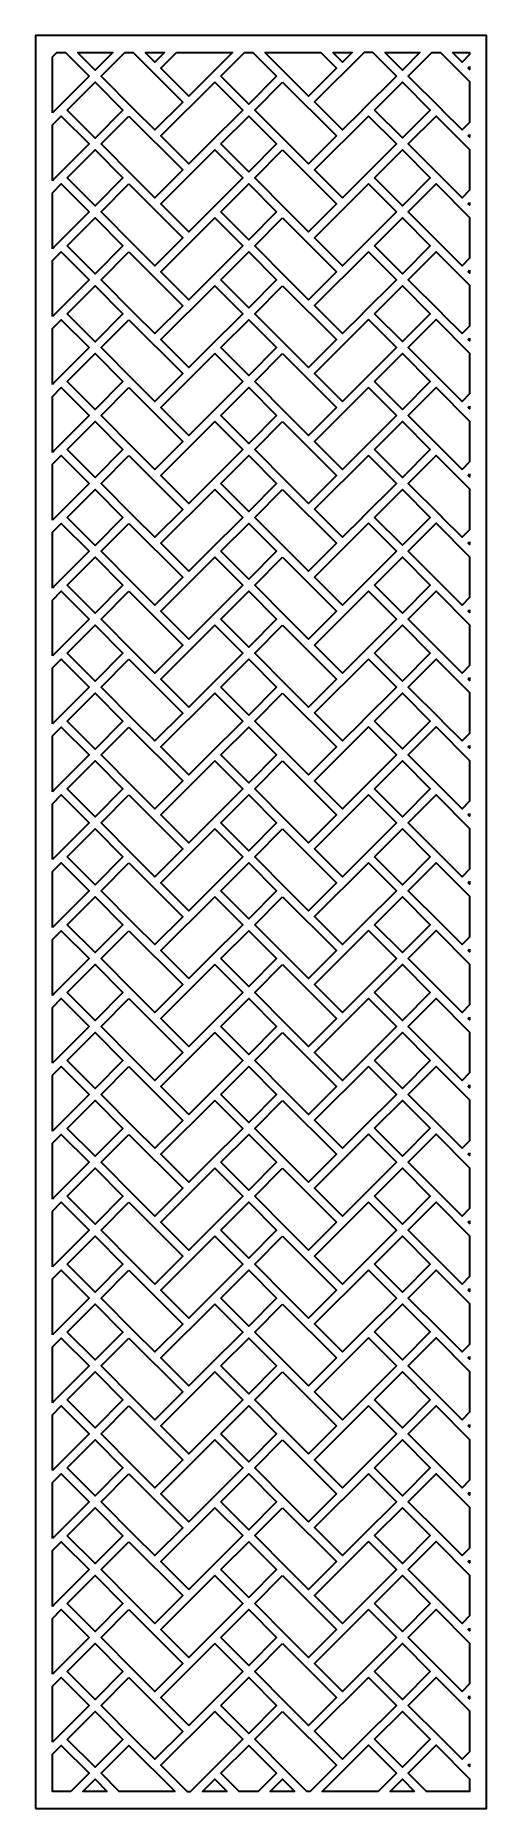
# Model space of a CAD drawing. Header units: centimetres. Extents: x 15.3 to 19.9, y -9 to 9.
import ezdxf

# ---------------------------------------------------------------- set-up
doc = ezdxf.new("R2010")
doc.units = ezdxf.units.CM
doc.header["$MEASUREMENT"] = 0
doc.layers.add('layer 1', color=7, linetype='Continuous')

msp = doc.modelspace()

# ---------------------------------------------------------------- linework, layer by layer
at = {"layer": 'layer 1', "color": 250, "lineweight": 30}
for points, knots in [([(15.28686, -9.00022), (15.28686, -9.00022), (15.28686, -8.62047), (15.28686, -8.62047), (15.28686, -8.62047), (15.28686, -8.62047), (15.28686, -8.49876), (15.28686, -8.49876), (15.28686, -8.49876), (15.28686, -8.49876), (15.28686, -7.93125), (15.28686, -7.93125), (15.28686, -7.93125), (15.28686, -7.93125), (15.28686, -7.80954), (15.28686, -7.80954), (15.28686, -7.80954), (15.28686, -7.80954), (15.28686, -7.24202), (15.28686, -7.24202), (15.28686, -7.24202), (15.28686, -7.24202), (15.28686, -7.12031), (15.28686, -7.12031), (15.28686, -7.12031), (15.28686, -7.12031), (15.28686, -6.55279), (15.28686, -6.55279), (15.28686, -6.55279), (15.28686, -6.55279), (15.28686, -6.43109), (15.28686, -6.43109), (15.28686, -6.43109), (15.28686, -6.43109), (15.28686, -5.86357), (15.28686, -5.86357), (15.28686, -5.86357), (15.28686, -5.86357), (15.28686, -5.74186), (15.28686, -5.74186), (15.28686, -5.74186), (15.28686, -5.74186), (15.28686, -5.17434), (15.28686, -5.17434), (15.28686, -5.17434), (15.28686, -5.17434), (15.28686, -5.05263), (15.28686, -5.05263), (15.28686, -5.05263), (15.28686, -5.05263), (15.28686, -4.48512), (15.28686, -4.48512), (15.28686, -4.48512), (15.28686, -4.48512), (15.28686, -4.36341), (15.28686, -4.36341), (15.28686, -4.36341), (15.28686, -4.36341), (15.28686, -3.79589), (15.28686, -3.79589), (15.28686, -3.79589), (15.28686, -3.79589), (15.28686, -3.67418), (15.28686, -3.67418), (15.28686, -3.67418), (15.28686, -3.67418), (15.28686, -3.10667), (15.28686, -3.10667), (15.28686, -3.10667), (15.28686, -3.10667), (15.28686, -2.98496), (15.28686, -2.98496), (15.28686, -2.98496), (15.28686, -2.98496), (15.28686, -2.41744), (15.28686, -2.41744), (15.28686, -2.41744), (15.28686, -2.41744), (15.28686, -2.29573), (15.28686, -2.29573), (15.28686, -2.29573), (15.28686, -2.29573), (15.28686, -1.72822), (15.28686, -1.72822), (15.28686, -1.72822), (15.28686, -1.72822), (15.28686, -1.60651), (15.28686, -1.60651), (15.28686, -1.60651), (15.28686, -1.60651), (15.28686, -1.03899), (15.28686, -1.03899), (15.28686, -1.03899), (15.28686, -1.03899), (15.28686, -0.91728), (15.28686, -0.91728), (15.28686, -0.91728), (15.28686, -0.91728), (15.28686, -0.34976), (15.28686, -0.34976), (15.28686, -0.34976), (15.28686, -0.34976), (15.28686, -0.22806), (15.28686, -0.22806), (15.28686, -0.22806), (15.28686, -0.22806), (15.28686, 0.33946), (15.28686, 0.33946), (15.28686, 0.33946), (15.28686, 0.33946), (15.28686, 0.46117), (15.28686, 0.46117), (15.28686, 0.46117), (15.28686, 0.46117), (15.28686, 1.02869), (15.28686, 1.02869), (15.28686, 1.02869), (15.28686, 1.02869), (15.28686, 1.15039), (15.28686, 1.15039), (15.28686, 1.15039), (15.28686, 1.15039), (15.28686, 1.71791), (15.28686, 1.71791), (15.28686, 1.71791), (15.28686, 1.71791), (15.28686, 1.83962), (15.28686, 1.83962), (15.28686, 1.83962), (15.28686, 1.83962), (15.28686, 2.40714), (15.28686, 2.40714), (15.28686, 2.40714), (15.28686, 2.40714), (15.28686, 2.52885), (15.28686, 2.52885), (15.28686, 2.52885), (15.28686, 2.52885), (15.28686, 3.09636), (15.28686, 3.09636), (15.28686, 3.09636), (15.28686, 3.09636), (15.28686, 3.21807), (15.28686, 3.21807), (15.28686, 3.21807), (15.28686, 3.21807), (15.28686, 3.78559), (15.28686, 3.78559), (15.28686, 3.78559), (15.28686, 3.78559), (15.28686, 3.9073), (15.28686, 3.9073), (15.28686, 3.9073), (15.28686, 3.9073), (15.28686, 4.47481), (15.28686, 4.47481), (15.28686, 4.47481), (15.28686, 4.47481), (15.28686, 4.59652), (15.28686, 4.59652), (15.28686, 4.59652), (15.28686, 4.59652), (15.28686, 5.16404), (15.28686, 5.16404), (15.28686, 5.16404), (15.28686, 5.16404), (15.28686, 5.28575), (15.28686, 5.28575), (15.28686, 5.28575), (15.28686, 5.28575), (15.28686, 5.85326), (15.28686, 5.85326), (15.28686, 5.85326), (15.28686, 5.85326), (15.28686, 5.97497), (15.28686, 5.97497), (15.28686, 5.97497), (15.28686, 5.97497), (15.28686, 6.54249), (15.28686, 6.54249), (15.28686, 6.54249), (15.28686, 6.54249), (15.28686, 6.6642), (15.28686, 6.6642), (15.28686, 6.6642), (15.28686, 6.6642), (15.28686, 7.23172), (15.28686, 7.23172), (15.28686, 7.23172), (15.28686, 7.23172), (15.28686, 7.35342), (15.28686, 7.35342), (15.28686, 7.35342), (15.28686, 7.35342), (15.28686, 7.92094), (15.28686, 7.92094), (15.28686, 7.92094), (15.28686, 7.92094), (15.28686, 8.04265), (15.28686, 8.04265), (15.28686, 8.04265), (15.28686, 8.04265), (15.28686, 8.61017), (15.28686, 8.61017), (15.28686, 8.61017), (15.28686, 8.61017), (15.28686, 8.73188), (15.28686, 8.73188), (15.28686, 8.73188), (15.28686, 8.73188), (15.28686, 9.00076), (15.28686, 9.00076), (15.28686, 9.00076), (15.28686, 9.00076), (15.55547, 9.00076), (15.55547, 9.00076), (15.55547, 9.00076), (15.55547, 9.00076), (15.67746, 9.00076), (15.67746, 9.00076), (15.67746, 9.00076), (15.67746, 9.00076), (16.10869, 9.00076), (16.10869, 9.00076), (16.10869, 9.00076), (16.10869, 9.00076), (16.23068, 9.00076), (16.23068, 9.00076), (16.23068, 9.00076), (16.23068, 9.00076), (16.77148, 9.00076), (16.77148, 9.00076), (16.77148, 9.00076), (16.77148, 9.00076), (16.89442, 9.00076), (16.89442, 9.00076), (16.89442, 9.00076), (16.89442, 9.00076), (17.32624, 9.00076), (17.32624, 9.00076), (17.32624, 9.00076), (17.32624, 9.00076), (17.44785, 9.00076), (17.44785, 9.00076), (17.44785, 9.00076), (17.44785, 9.00076), (17.46194, 9.00076), (17.46194, 9.00076), (17.46194, 9.00076), (17.46194, 9.00076), (17.58355, 9.00076), (17.58355, 9.00076), (17.58355, 9.00076), (17.58355, 9.00076), (18.01536, 9.00076), (18.01536, 9.00076), (18.01536, 9.00076), (18.01536, 9.00076), (18.13879, 9.00076), (18.13879, 9.00076), (18.13879, 9.00076), (18.13879, 9.00076), (18.67863, 9.00076), (18.67863, 9.00076), (18.67863, 9.00076), (18.67863, 9.00076), (18.80061, 9.00076), (18.80061, 9.00076), (18.80061, 9.00076), (18.80061, 9.00076), (19.23282, 9.00076), (19.23282, 9.00076), (19.23282, 9.00076), (19.23282, 9.00076), (19.35481, 9.00076), (19.35481, 9.00076), (19.35481, 9.00076), (19.35481, 9.00076), (19.8731, 9.00076), (19.8731, 9.00076), (19.8731, 9.00076), (19.8731, 9.00076), (19.8731, 8.97923), (19.8731, 8.97923), (19.8731, 8.97923), (19.8731, 8.97923), (19.8731, 8.85629), (19.8731, 8.85629), (19.8731, 8.85629), (19.8731, 8.85629), (19.8731, 8.48391), (19.8731, 8.48391), (19.8731, 8.48391), (19.8731, 8.48391), (19.8731, 8.36048), (19.8731, 8.36048), (19.8731, 8.36048), (19.8731, 8.36048), (19.8731, 8.29), (19.8731, 8.29), (19.8731, 8.29), (19.8731, 8.29), (19.8731, 8.16706), (19.8731, 8.16706), (19.8731, 8.16706), (19.8731, 8.16706), (19.8731, 7.79469), (19.8731, 7.79469), (19.8731, 7.79469), (19.8731, 7.79469), (19.8731, 7.67126), (19.8731, 7.67126), (19.8731, 7.67126), (19.8731, 7.67126), (19.8731, 7.60078), (19.8731, 7.60078), (19.8731, 7.60078), (19.8731, 7.60078), (19.8731, 7.47783), (19.8731, 7.47783), (19.8731, 7.47783), (19.8731, 7.47783), (19.8731, 7.10546), (19.8731, 7.10546), (19.8731, 7.10546), (19.8731, 7.10546), (19.8731, 6.98203), (19.8731, 6.98203), (19.8731, 6.98203), (19.8731, 6.98203), (19.8731, 6.91155), (19.8731, 6.91155), (19.8731, 6.91155), (19.8731, 6.91155), (19.8731, 6.78861), (19.8731, 6.78861), (19.8731, 6.78861), (19.8731, 6.78861), (19.8731, 6.41624), (19.8731, 6.41624), (19.8731, 6.41624), (19.8731, 6.41624), (19.8731, 6.29281), (19.8731, 6.29281), (19.8731, 6.29281), (19.8731, 6.29281), (19.8731, 6.22232), (19.8731, 6.22232), (19.8731, 6.22232), (19.8731, 6.22232), (19.8731, 6.09938), (19.8731, 6.09938), (19.8731, 6.09938), (19.8731, 6.09938), (19.8731, 5.72701), (19.8731, 5.72701), (19.8731, 5.72701), (19.8731, 5.72701), (19.8731, 5.60358), (19.8731, 5.60358), (19.8731, 5.60358), (19.8731, 5.60358), (19.8731, 5.5331), (19.8731, 5.5331), (19.8731, 5.5331), (19.8731, 5.5331), (19.8731, 5.41016), (19.8731, 5.41016), (19.8731, 5.41016), (19.8731, 5.41016), (19.8731, 5.03779), (19.8731, 5.03779), (19.8731, 5.03779), (19.8731, 5.03779), (19.8731, 4.91436), (19.8731, 4.91436), (19.8731, 4.91436), (19.8731, 4.91436), (19.8731, 4.84387), (19.8731, 4.84387), (19.8731, 4.84387), (19.8731, 4.84387), (19.8731, 4.72093), (19.8731, 4.72093), (19.8731, 4.72093), (19.8731, 4.72093), (19.8731, 4.34856), (19.8731, 4.34856), (19.8731, 4.34856), (19.8731, 4.34856), (19.8731, 4.22513), (19.8731, 4.22513), (19.8731, 4.22513), (19.8731, 4.22513), (19.8731, 4.15465), (19.8731, 4.15465), (19.8731, 4.15465), (19.8731, 4.15465), (19.8731, 4.03171), (19.8731, 4.03171), (19.8731, 4.03171), (19.8731, 4.03171), (19.8731, 3.65933), (19.8731, 3.65933), (19.8731, 3.65933), (19.8731, 3.65933), (19.8731, 3.5359), (19.8731, 3.5359), (19.8731, 3.5359), (19.8731, 3.5359), (19.8731, 3.46542), (19.8731, 3.46542), (19.8731, 3.46542), (19.8731, 3.46542), (19.8731, 3.34248), (19.8731, 3.34248), (19.8731, 3.34248), (19.8731, 3.34248), (19.8731, 2.97011), (19.8731, 2.97011), (19.8731, 2.97011), (19.8731, 2.97011), (19.8731, 2.84668), (19.8731, 2.84668), (19.8731, 2.84668), (19.8731, 2.84668), (19.8731, 2.7762), (19.8731, 2.7762), (19.8731, 2.7762), (19.8731, 2.7762), (19.8731, 2.65326), (19.8731, 2.65326), (19.8731, 2.65326), (19.8731, 2.65326), (19.8731, 2.28088), (19.8731, 2.28088), (19.8731, 2.28088), (19.8731, 2.28088), (19.8731, 2.15745), (19.8731, 2.15745), (19.8731, 2.15745), (19.8731, 2.15745), (19.8731, 2.08697), (19.8731, 2.08697), (19.8731, 2.08697), (19.8731, 2.08697), (19.8731, 1.96403), (19.8731, 1.96403), (19.8731, 1.96403), (19.8731, 1.96403), (19.8731, 1.59166), (19.8731, 1.59166), (19.8731, 1.59166), (19.8731, 1.59166), (19.8731, 1.46823), (19.8731, 1.46823), (19.8731, 1.46823), (19.8731, 1.46823), (19.8731, 1.39775), (19.8731, 1.39775), (19.8731, 1.39775), (19.8731, 1.39775), (19.8731, 1.2748), (19.8731, 1.2748), (19.8731, 1.2748), (19.8731, 1.2748), (19.8731, 0.90243), (19.8731, 0.90243), (19.8731, 0.90243), (19.8731, 0.90243), (19.8731, 0.779), (19.8731, 0.779), (19.8731, 0.779), (19.8731, 0.779), (19.8731, 0.70852), (19.8731, 0.70852), (19.8731, 0.70852), (19.8731, 0.70852), (19.8731, 0.58558), (19.8731, 0.58558), (19.8731, 0.58558), (19.8731, 0.58558), (19.8731, 0.21321), (19.8731, 0.21321), (19.8731, 0.21321), (19.8731, 0.21321), (19.8731, 0.08978), (19.8731, 0.08978), (19.8731, 0.08978), (19.8731, 0.08978), (19.8731, 0.0193), (19.8731, 0.0193), (19.8731, 0.0193), (19.8731, 0.0193), (19.8731, -0.10365), (19.8731, -0.10365), (19.8731, -0.10365), (19.8731, -0.10365), (19.8731, -0.47602), (19.8731, -0.47602), (19.8731, -0.47602), (19.8731, -0.47602), (19.8731, -0.59945), (19.8731, -0.59945), (19.8731, -0.59945), (19.8731, -0.59945), (19.8731, -0.66993), (19.8731, -0.66993), (19.8731, -0.66993), (19.8731, -0.66993), (19.8731, -0.79287), (19.8731, -0.79287), (19.8731, -0.79287), (19.8731, -0.79287), (19.8731, -1.16524), (19.8731, -1.16524), (19.8731, -1.16524), (19.8731, -1.16524), (19.8731, -1.28867), (19.8731, -1.28867), (19.8731, -1.28867), (19.8731, -1.28867), (19.8731, -1.35916), (19.8731, -1.35916), (19.8731, -1.35916), (19.8731, -1.35916), (19.8731, -1.4821), (19.8731, -1.4821), (19.8731, -1.4821), (19.8731, -1.4821), (19.8731, -1.85447), (19.8731, -1.85447), (19.8731, -1.85447), (19.8731, -1.85447), (19.8731, -1.9779), (19.8731, -1.9779), (19.8731, -1.9779), (19.8731, -1.9779), (19.8731, -2.04838), (19.8731, -2.04838), (19.8731, -2.04838), (19.8731, -2.04838), (19.8731, -2.17132), (19.8731, -2.17132), (19.8731, -2.17132), (19.8731, -2.17132), (19.8731, -2.5437), (19.8731, -2.5437), (19.8731, -2.5437), (19.8731, -2.5437), (19.8731, -2.66713), (19.8731, -2.66713), (19.8731, -2.66713), (19.8731, -2.66713), (19.8731, -2.73761), (19.8731, -2.73761), (19.8731, -2.73761), (19.8731, -2.73761), (19.8731, -2.86055), (19.8731, -2.86055), (19.8731, -2.86055), (19.8731, -2.86055), (19.8731, -3.23292), (19.8731, -3.23292), (19.8731, -3.23292), (19.8731, -3.23292), (19.8731, -3.35635), (19.8731, -3.35635), (19.8731, -3.35635), (19.8731, -3.35635), (19.8731, -3.42683), (19.8731, -3.42683), (19.8731, -3.42683), (19.8731, -3.42683), (19.8731, -3.54977), (19.8731, -3.54977), (19.8731, -3.54977), (19.8731, -3.54977), (19.8731, -3.92215), (19.8731, -3.92215), (19.8731, -3.92215), (19.8731, -3.92215), (19.8731, -4.04558), (19.8731, -4.04558), (19.8731, -4.04558), (19.8731, -4.04558), (19.8731, -4.11606), (19.8731, -4.11606), (19.8731, -4.11606), (19.8731, -4.11606), (19.8731, -4.239), (19.8731, -4.239), (19.8731, -4.239), (19.8731, -4.239), (19.8731, -4.61137), (19.8731, -4.61137), (19.8731, -4.61137), (19.8731, -4.61137), (19.8731, -4.7348), (19.8731, -4.7348), (19.8731, -4.7348), (19.8731, -4.7348), (19.8731, -4.80528), (19.8731, -4.80528), (19.8731, -4.80528), (19.8731, -4.80528), (19.8731, -4.92822), (19.8731, -4.92822), (19.8731, -4.92822), (19.8731, -4.92822), (19.8731, -5.3006), (19.8731, -5.3006), (19.8731, -5.3006), (19.8731, -5.3006), (19.8731, -5.42403), (19.8731, -5.42403), (19.8731, -5.42403), (19.8731, -5.42403), (19.8731, -5.49451), (19.8731, -5.49451), (19.8731, -5.49451), (19.8731, -5.49451), (19.8731, -5.61745), (19.8731, -5.61745), (19.8731, -5.61745), (19.8731, -5.61745), (19.8731, -5.98982), (19.8731, -5.98982), (19.8731, -5.98982), (19.8731, -5.98982), (19.8731, -6.11325), (19.8731, -6.11325), (19.8731, -6.11325), (19.8731, -6.11325), (19.8731, -6.18373), (19.8731, -6.18373), (19.8731, -6.18373), (19.8731, -6.18373), (19.8731, -6.30668), (19.8731, -6.30668), (19.8731, -6.30668), (19.8731, -6.30668), (19.8731, -6.67905), (19.8731, -6.67905), (19.8731, -6.67905), (19.8731, -6.67905), (19.8731, -6.80248), (19.8731, -6.80248), (19.8731, -6.80248), (19.8731, -6.80248), (19.8731, -6.87296), (19.8731, -6.87296), (19.8731, -6.87296), (19.8731, -6.87296), (19.8731, -6.9959), (19.8731, -6.9959), (19.8731, -6.9959), (19.8731, -6.9959), (19.8731, -7.36827), (19.8731, -7.36827), (19.8731, -7.36827), (19.8731, -7.36827), (19.8731, -7.4917), (19.8731, -7.4917), (19.8731, -7.4917), (19.8731, -7.4917), (19.8731, -7.56218), (19.8731, -7.56218), (19.8731, -7.56218), (19.8731, -7.56218), (19.8731, -7.68513), (19.8731, -7.68513), (19.8731, -7.68513), (19.8731, -7.68513), (19.8731, -8.0575), (19.8731, -8.0575), (19.8731, -8.0575), (19.8731, -8.0575), (19.8731, -8.18093), (19.8731, -8.18093), (19.8731, -8.18093), (19.8731, -8.18093), (19.8731, -8.25141), (19.8731, -8.25141), (19.8731, -8.25141), (19.8731, -8.25141), (19.8731, -8.37435), (19.8731, -8.37435), (19.8731, -8.37435), (19.8731, -8.37435), (19.8731, -8.74672), (19.8731, -8.74672), (19.8731, -8.74672), (19.8731, -8.74672), (19.8731, -8.87015), (19.8731, -8.87015), (19.8731, -8.87015), (19.8731, -8.87015), (19.8731, -8.94064), (19.8731, -8.94064), (19.8731, -8.94064), (19.8731, -8.94064), (19.8731, -9.00022), (19.8731, -9.00022), (19.8731, -9.00022), (19.8731, -9.00022), (19.81352, -9.00022), (19.81352, -9.00022), (19.81352, -9.00022), (19.81352, -9.00022), (19.43564, -9.00022), (19.43564, -9.00022), (19.43564, -9.00022), (19.43564, -9.00022), (19.28701, -9.00022), (19.28701, -9.00022), (19.28701, -9.00022), (19.28701, -9.00022), (18.74642, -9.00022), (18.74642, -9.00022), (18.74642, -9.00022), (18.74642, -9.00022), (18.59779, -9.00022), (18.59779, -9.00022), (18.59779, -9.00022), (18.59779, -9.00022), (18.21991, -9.00022), (18.21991, -9.00022), (18.21991, -9.00022), (18.21991, -9.00022), (18.09648, -9.00022), (18.09648, -9.00022), (18.09648, -9.00022), (18.09648, -9.00022), (17.52925, -9.00022), (17.52925, -9.00022), (17.52925, -9.00022), (17.52925, -9.00022), (17.38054, -9.00022), (17.38054, -9.00022), (17.38054, -9.00022), (17.38054, -9.00022), (16.81331, -9.00022), (16.81331, -9.00022), (16.81331, -9.00022), (16.81331, -9.00022), (16.69036, -9.00022), (16.69036, -9.00022), (16.69036, -9.00022), (16.69036, -9.00022), (16.31151, -9.00022), (16.31151, -9.00022), (16.31151, -9.00022), (16.31151, -9.00022), (16.16386, -9.00022), (16.16386, -9.00022), (16.16386, -9.00022), (16.16386, -9.00022), (15.62229, -9.00022), (15.62229, -9.00022), (15.62229, -9.00022), (15.62229, -9.00022), (15.47463, -9.00022), (15.47463, -9.00022), (15.47463, -9.00022), (15.47463, -9.00022), (15.28686, -9.00022), (15.28686, -9.00022)], [0, 0, 0, 0, 0.00518135, 0.00518135, 0.00518135, 0.00518135, 0.01036269, 0.01036269, 0.01036269, 0.01036269, 0.01554404, 0.01554404, 0.01554404, 0.01554404, 0.02072539, 0.02072539, 0.02072539, 0.02072539, 0.02590674, 0.02590674, 0.02590674, 0.02590674, 0.03108808, 0.03108808, 0.03108808, 0.03108808, 0.03626943, 0.03626943, 0.03626943, 0.03626943, 0.04145078, 0.04145078, 0.04145078, 0.04145078, 0.04663212, 0.04663212, 0.04663212, 0.04663212, 0.05181347, 0.05181347, 0.05181347, 0.05181347, 0.05699482, 0.05699482, 0.05699482, 0.05699482, 0.06217617, 0.06217617, 0.06217617, 0.06217617, 0.06735751, 0.06735751, 0.06735751, 0.06735751, 0.07253886, 0.07253886, 0.07253886, 0.07253886, 0.07772021, 0.07772021, 0.07772021, 0.07772021, 0.08290155, 0.08290155, 0.08290155, 0.08290155, 0.0880829, 0.0880829, 0.0880829, 0.0880829, 0.09326425, 0.09326425, 0.09326425, 0.09326425, 0.0984456, 0.0984456, 0.0984456, 0.0984456, 0.10362694, 0.10362694, 0.10362694, 0.10362694, 0.10880829, 0.10880829, 0.10880829, 0.10880829, 0.11398964, 0.11398964, 0.11398964, 0.11398964, 0.11917098, 0.11917098, 0.11917098, 0.11917098, 0.12435233, 0.12435233, 0.12435233, 0.12435233, 0.12953368, 0.12953368, 0.12953368, 0.12953368, 0.13471503, 0.13471503, 0.13471503, 0.13471503, 0.13989637, 0.13989637, 0.13989637, 0.13989637, 0.14507772, 0.14507772, 0.14507772, 0.14507772, 0.15025907, 0.15025907, 0.15025907, 0.15025907, 0.15544041, 0.15544041, 0.15544041, 0.15544041, 0.16062176, 0.16062176, 0.16062176, 0.16062176, 0.16580311, 0.16580311, 0.16580311, 0.16580311, 0.17098446, 0.17098446, 0.17098446, 0.17098446, 0.1761658, 0.1761658, 0.1761658, 0.1761658, 0.18134715, 0.18134715, 0.18134715, 0.18134715, 0.1865285, 0.1865285, 0.1865285, 0.1865285, 0.19170984, 0.19170984, 0.19170984, 0.19170984, 0.19689119, 0.19689119, 0.19689119, 0.19689119, 0.20207254, 0.20207254, 0.20207254, 0.20207254, 0.20725389, 0.20725389, 0.20725389, 0.20725389, 0.21243523, 0.21243523, 0.21243523, 0.21243523, 0.21761658, 0.21761658, 0.21761658, 0.21761658, 0.22279793, 0.22279793, 0.22279793, 0.22279793, 0.22797927, 0.22797927, 0.22797927, 0.22797927, 0.23316062, 0.23316062, 0.23316062, 0.23316062, 0.23834197, 0.23834197, 0.23834197, 0.23834197, 0.24352332, 0.24352332, 0.24352332, 0.24352332, 0.24870466, 0.24870466, 0.24870466, 0.24870466, 0.25388601, 0.25388601, 0.25388601, 0.25388601, 0.25906736, 0.25906736, 0.25906736, 0.25906736, 0.2642487, 0.2642487, 0.2642487, 0.2642487, 0.26943005, 0.26943005, 0.26943005, 0.26943005, 0.2746114, 0.2746114, 0.2746114, 0.2746114, 0.27979275, 0.27979275, 0.27979275, 0.27979275, 0.28497409, 0.28497409, 0.28497409, 0.28497409, 0.29015544, 0.29015544, 0.29015544, 0.29015544, 0.29533679, 0.29533679, 0.29533679, 0.29533679, 0.30051813, 0.30051813, 0.30051813, 0.30051813, 0.30569948, 0.30569948, 0.30569948, 0.30569948, 0.31088083, 0.31088083, 0.31088083, 0.31088083, 0.31606218, 0.31606218, 0.31606218, 0.31606218, 0.32124352, 0.32124352, 0.32124352, 0.32124352, 0.32642487, 0.32642487, 0.32642487, 0.32642487, 0.33160622, 0.33160622, 0.33160622, 0.33160622, 0.33678756, 0.33678756, 0.33678756, 0.33678756, 0.34196891, 0.34196891, 0.34196891, 0.34196891, 0.34715026, 0.34715026, 0.34715026, 0.34715026, 0.35233161, 0.35233161, 0.35233161, 0.35233161, 0.35751295, 0.35751295, 0.35751295, 0.35751295, 0.3626943, 0.3626943, 0.3626943, 0.3626943, 0.36787565, 0.36787565, 0.36787565, 0.36787565, 0.37305699, 0.37305699, 0.37305699, 0.37305699, 0.37823834, 0.37823834, 0.37823834, 0.37823834, 0.38341969, 0.38341969, 0.38341969, 0.38341969, 0.38860104, 0.38860104, 0.38860104, 0.38860104, 0.39378238, 0.39378238, 0.39378238, 0.39378238, 0.39896373, 0.39896373, 0.39896373, 0.39896373, 0.40414508, 0.40414508, 0.40414508, 0.40414508, 0.40932642, 0.40932642, 0.40932642, 0.40932642, 0.41450777, 0.41450777, 0.41450777, 0.41450777, 0.41968912, 0.41968912, 0.41968912, 0.41968912, 0.42487047, 0.42487047, 0.42487047, 0.42487047, 0.43005181, 0.43005181, 0.43005181, 0.43005181, 0.43523316, 0.43523316, 0.43523316, 0.43523316, 0.44041451, 0.44041451, 0.44041451, 0.44041451, 0.44559585, 0.44559585, 0.44559585, 0.44559585, 0.4507772, 0.4507772, 0.4507772, 0.4507772, 0.45595855, 0.45595855, 0.45595855, 0.45595855, 0.4611399, 0.4611399, 0.4611399, 0.4611399, 0.46632124, 0.46632124, 0.46632124, 0.46632124, 0.47150259, 0.47150259, 0.47150259, 0.47150259, 0.47668394, 0.47668394, 0.47668394, 0.47668394, 0.48186528, 0.48186528, 0.48186528, 0.48186528, 0.48704663, 0.48704663, 0.48704663, 0.48704663, 0.49222798, 0.49222798, 0.49222798, 0.49222798, 0.49740933, 0.49740933, 0.49740933, 0.49740933, 0.50259067, 0.50259067, 0.50259067, 0.50259067, 0.50777202, 0.50777202, 0.50777202, 0.50777202, 0.51295337, 0.51295337, 0.51295337, 0.51295337, 0.51813472, 0.51813472, 0.51813472, 0.51813472, 0.52331606, 0.52331606, 0.52331606, 0.52331606, 0.52849741, 0.52849741, 0.52849741, 0.52849741, 0.53367876, 0.53367876, 0.53367876, 0.53367876, 0.5388601, 0.5388601, 0.5388601, 0.5388601, 0.54404145, 0.54404145, 0.54404145, 0.54404145, 0.5492228, 0.5492228, 0.5492228, 0.5492228, 0.55440415, 0.55440415, 0.55440415, 0.55440415, 0.55958549, 0.55958549, 0.55958549, 0.55958549, 0.56476684, 0.56476684, 0.56476684, 0.56476684, 0.56994819, 0.56994819, 0.56994819, 0.56994819, 0.57512953, 0.57512953, 0.57512953, 0.57512953, 0.58031088, 0.58031088, 0.58031088, 0.58031088, 0.58549223, 0.58549223, 0.58549223, 0.58549223, 0.59067358, 0.59067358, 0.59067358, 0.59067358, 0.59585492, 0.59585492, 0.59585492, 0.59585492, 0.60103627, 0.60103627, 0.60103627, 0.60103627, 0.60621762, 0.60621762, 0.60621762, 0.60621762, 0.61139896, 0.61139896, 0.61139896, 0.61139896, 0.61658031, 0.61658031, 0.61658031, 0.61658031, 0.62176166, 0.62176166, 0.62176166, 0.62176166, 0.62694301, 0.62694301, 0.62694301, 0.62694301, 0.63212435, 0.63212435, 0.63212435, 0.63212435, 0.6373057, 0.6373057, 0.6373057, 0.6373057, 0.64248705, 0.64248705, 0.64248705, 0.64248705, 0.64766839, 0.64766839, 0.64766839, 0.64766839, 0.65284974, 0.65284974, 0.65284974, 0.65284974, 0.65803109, 0.65803109, 0.65803109, 0.65803109, 0.66321244, 0.66321244, 0.66321244, 0.66321244, 0.66839378, 0.66839378, 0.66839378, 0.66839378, 0.67357513, 0.67357513, 0.67357513, 0.67357513, 0.67875648, 0.67875648, 0.67875648, 0.67875648, 0.68393782, 0.68393782, 0.68393782, 0.68393782, 0.68911917, 0.68911917, 0.68911917, 0.68911917, 0.69430052, 0.69430052, 0.69430052, 0.69430052, 0.69948187, 0.69948187, 0.69948187, 0.69948187, 0.70466321, 0.70466321, 0.70466321, 0.70466321, 0.70984456, 0.70984456, 0.70984456, 0.70984456, 0.71502591, 0.71502591, 0.71502591, 0.71502591, 0.72020725, 0.72020725, 0.72020725, 0.72020725, 0.7253886, 0.7253886, 0.7253886, 0.7253886, 0.73056995, 0.73056995, 0.73056995, 0.73056995, 0.7357513, 0.7357513, 0.7357513, 0.7357513, 0.74093264, 0.74093264, 0.74093264, 0.74093264, 0.74611399, 0.74611399, 0.74611399, 0.74611399, 0.75129534, 0.75129534, 0.75129534, 0.75129534, 0.75647668, 0.75647668, 0.75647668, 0.75647668, 0.76165803, 0.76165803, 0.76165803, 0.76165803, 0.76683938, 0.76683938, 0.76683938, 0.76683938, 0.77202073, 0.77202073, 0.77202073, 0.77202073, 0.77720207, 0.77720207, 0.77720207, 0.77720207, 0.78238342, 0.78238342, 0.78238342, 0.78238342, 0.78756477, 0.78756477, 0.78756477, 0.78756477, 0.79274611, 0.79274611, 0.79274611, 0.79274611, 0.79792746, 0.79792746, 0.79792746, 0.79792746, 0.80310881, 0.80310881, 0.80310881, 0.80310881, 0.80829016, 0.80829016, 0.80829016, 0.80829016, 0.8134715, 0.8134715, 0.8134715, 0.8134715, 0.81865285, 0.81865285, 0.81865285, 0.81865285, 0.8238342, 0.8238342, 0.8238342, 0.8238342, 0.82901554, 0.82901554, 0.82901554, 0.82901554, 0.83419689, 0.83419689, 0.83419689, 0.83419689, 0.83937824, 0.83937824, 0.83937824, 0.83937824, 0.84455959, 0.84455959, 0.84455959, 0.84455959, 0.84974093, 0.84974093, 0.84974093, 0.84974093, 0.85492228, 0.85492228, 0.85492228, 0.85492228, 0.86010363, 0.86010363, 0.86010363, 0.86010363, 0.86528497, 0.86528497, 0.86528497, 0.86528497, 0.87046632, 0.87046632, 0.87046632, 0.87046632, 0.87564767, 0.87564767, 0.87564767, 0.87564767, 0.88082902, 0.88082902, 0.88082902, 0.88082902, 0.88601036, 0.88601036, 0.88601036, 0.88601036, 0.89119171, 0.89119171, 0.89119171, 0.89119171, 0.89637306, 0.89637306, 0.89637306, 0.89637306, 0.9015544, 0.9015544, 0.9015544, 0.9015544, 0.90673575, 0.90673575, 0.90673575, 0.90673575, 0.9119171, 0.9119171, 0.9119171, 0.9119171, 0.91709845, 0.91709845, 0.91709845, 0.91709845, 0.92227979, 0.92227979, 0.92227979, 0.92227979, 0.92746114, 0.92746114, 0.92746114, 0.92746114, 0.93264249, 0.93264249, 0.93264249, 0.93264249, 0.93782383, 0.93782383, 0.93782383, 0.93782383, 0.94300518, 0.94300518, 0.94300518, 0.94300518, 0.94818653, 0.94818653, 0.94818653, 0.94818653, 0.95336788, 0.95336788, 0.95336788, 0.95336788, 0.95854922, 0.95854922, 0.95854922, 0.95854922, 0.96373057, 0.96373057, 0.96373057, 0.96373057, 0.96891192, 0.96891192, 0.96891192, 0.96891192, 0.97409326, 0.97409326, 0.97409326, 0.97409326, 0.97927461, 0.97927461, 0.97927461, 0.97927461, 0.98445596, 0.98445596, 0.98445596, 0.98445596, 0.98963731, 0.98963731, 0.98963731, 0.98963731, 1, 1, 1, 1]), ([(15.45885, 8.21463), (15.45885, 8.21463), (15.48765, 8.24344), (15.48765, 8.24344), (15.48765, 8.24344), (15.48765, 8.24344), (15.48751, 8.24358), (15.48751, 8.24358), (15.48751, 8.24358), (15.48751, 8.24358), (15.83213, 8.5882), (15.83213, 8.5882), (15.83213, 8.5882), (15.83213, 8.5882), (15.59154, 8.82878), (15.59154, 8.82878), (15.59154, 8.82878), (15.59154, 8.82878), (15.50548, 8.82878), (15.50548, 8.82878), (15.50548, 8.82878), (15.50548, 8.82878), (15.45885, 8.78215), (15.45885, 8.78215), (15.45885, 8.78215), (15.45885, 8.78215), (15.45885, 8.21463), (15.45885, 8.21463)], [0, 0, 0, 0, 0.125, 0.125, 0.125, 0.125, 0.25, 0.25, 0.25, 0.25, 0.375, 0.375, 0.375, 0.375, 0.5, 0.5, 0.5, 0.5, 0.625, 0.625, 0.625, 0.625, 0.75, 0.75, 0.75, 0.75, 1, 1, 1, 1]), ([(15.71315, 8.82878), (15.71315, 8.82878), (15.89307, 8.64886), (15.89307, 8.64886), (15.89307, 8.64886), (15.89307, 8.64886), (16.07299, 8.82878), (16.07299, 8.82878), (16.07299, 8.82878), (16.07299, 8.82878), (15.71315, 8.82878), (15.71315, 8.82878)], [0, 0, 0, 0, 0.25, 0.25, 0.25, 0.25, 0.5, 0.5, 0.5, 0.5, 1, 1, 1, 1]), ([(16.19461, 8.82878), (16.19461, 8.82878), (15.95402, 8.5882), (15.95402, 8.5882), (15.95402, 8.5882), (15.95402, 8.5882), (16.29863, 8.24358), (16.29863, 8.24358), (16.29863, 8.24358), (16.29863, 8.24358), (16.29849, 8.24344), (16.29849, 8.24344), (16.29849, 8.24344), (16.29849, 8.24344), (16.50094, 8.041), (16.50094, 8.041), (16.50094, 8.041), (16.50094, 8.041), (16.7847, 8.32475), (16.7847, 8.32475), (16.7847, 8.32475), (16.7847, 8.32475), (16.28067, 8.82878), (16.28067, 8.82878), (16.28067, 8.82878), (16.28067, 8.82878), (16.19461, 8.82878), (16.19461, 8.82878)], [0, 0, 0, 0, 0.125, 0.125, 0.125, 0.125, 0.25, 0.25, 0.25, 0.25, 0.375, 0.375, 0.375, 0.375, 0.5, 0.5, 0.5, 0.5, 0.625, 0.625, 0.625, 0.625, 0.75, 0.75, 0.75, 0.75, 1, 1, 1, 1]), ([(16.40238, 8.82878), (16.40238, 8.82878), (16.50094, 8.73022), (16.50094, 8.73022), (16.50094, 8.73022), (16.50094, 8.73022), (16.5995, 8.82878), (16.5995, 8.82878), (16.5995, 8.82878), (16.5995, 8.82878), (16.40238, 8.82878), (16.40238, 8.82878)], [0, 0, 0, 0, 0.25, 0.25, 0.25, 0.25, 0.5, 0.5, 0.5, 0.5, 1, 1, 1, 1]), ([(16.72244, 8.82878), (16.72244, 8.82878), (16.56327, 8.66961), (16.56327, 8.66961), (16.56327, 8.66961), (16.56327, 8.66961), (16.84703, 8.38585), (16.84703, 8.38585), (16.84703, 8.38585), (16.84703, 8.38585), (17.04948, 8.5883), (17.04948, 8.5883), (17.04948, 8.5883), (17.04948, 8.5883), (17.04934, 8.58844), (17.04934, 8.58844), (17.04934, 8.58844), (17.04934, 8.58844), (17.28968, 8.82878), (17.28968, 8.82878), (17.28968, 8.82878), (17.28968, 8.82878), (16.72244, 8.82878), (16.72244, 8.82878)], [0, 0, 0, 0, 0.14285714, 0.14285714, 0.14285714, 0.14285714, 0.28571429, 0.28571429, 0.28571429, 0.28571429, 0.42857143, 0.42857143, 0.42857143, 0.42857143, 0.57142857, 0.57142857, 0.57142857, 0.57142857, 0.71428571, 0.71428571, 0.71428571, 0.71428571, 1, 1, 1, 1]), ([(17.17114, 8.58825), (17.17114, 8.58825), (17.45489, 8.30449), (17.45489, 8.30449), (17.45489, 8.30449), (17.45489, 8.30449), (17.73865, 8.58825), (17.73865, 8.58825), (17.73865, 8.58825), (17.73865, 8.58825), (17.49812, 8.82878), (17.49812, 8.82878), (17.49812, 8.82878), (17.49812, 8.82878), (17.41167, 8.82878), (17.41167, 8.82878), (17.41167, 8.82878), (17.41167, 8.82878), (17.17114, 8.58825), (17.17114, 8.58825)], [0, 0, 0, 0, 0.16666667, 0.16666667, 0.16666667, 0.16666667, 0.33333333, 0.33333333, 0.33333333, 0.33333333, 0.5, 0.5, 0.5, 0.5, 0.66666667, 0.66666667, 0.66666667, 0.66666667, 1, 1, 1, 1]), ([(17.62011, 8.82878), (17.62011, 8.82878), (17.86045, 8.58844), (17.86045, 8.58844), (17.86045, 8.58844), (17.86045, 8.58844), (17.86031, 8.5883), (17.86031, 8.5883), (17.86031, 8.5883), (17.86031, 8.5883), (18.06276, 8.38585), (18.06276, 8.38585), (18.06276, 8.38585), (18.06276, 8.38585), (18.34652, 8.66961), (18.34652, 8.66961), (18.34652, 8.66961), (18.34652, 8.66961), (18.18735, 8.82878), (18.18735, 8.82878), (18.18735, 8.82878), (18.18735, 8.82878), (17.62011, 8.82878), (17.62011, 8.82878)], [0, 0, 0, 0, 0.14285714, 0.14285714, 0.14285714, 0.14285714, 0.28571429, 0.28571429, 0.28571429, 0.28571429, 0.42857143, 0.42857143, 0.42857143, 0.42857143, 0.57142857, 0.57142857, 0.57142857, 0.57142857, 0.71428571, 0.71428571, 0.71428571, 0.71428571, 1, 1, 1, 1]), ([(18.71567, 8.82878), (18.71567, 8.82878), (18.95577, 8.58868), (18.95577, 8.58868), (18.95577, 8.58868), (18.95577, 8.58868), (18.61116, 8.24407), (18.61116, 8.24407), (18.61116, 8.24407), (18.61116, 8.24407), (18.6113, 8.24393), (18.6113, 8.24393), (18.6113, 8.24393), (18.6113, 8.24393), (18.40885, 8.04148), (18.40885, 8.04148), (18.40885, 8.04148), (18.40885, 8.04148), (18.12509, 8.32524), (18.12509, 8.32524), (18.12509, 8.32524), (18.12509, 8.32524), (18.62863, 8.82878), (18.62863, 8.82878), (18.62863, 8.82878), (18.62863, 8.82878), (18.71567, 8.82878), (18.71567, 8.82878)], [0, 0, 0, 0, 0.125, 0.125, 0.125, 0.125, 0.25, 0.25, 0.25, 0.25, 0.375, 0.375, 0.375, 0.375, 0.5, 0.5, 0.5, 0.5, 0.625, 0.625, 0.625, 0.625, 0.75, 0.75, 0.75, 0.75, 1, 1, 1, 1]), ([(18.31078, 8.82878), (18.31078, 8.82878), (18.40885, 8.73071), (18.40885, 8.73071), (18.40885, 8.73071), (18.40885, 8.73071), (18.50692, 8.82878), (18.50692, 8.82878), (18.50692, 8.82878), (18.50692, 8.82878), (18.31078, 8.82878), (18.31078, 8.82878)], [0, 0, 0, 0, 0.25, 0.25, 0.25, 0.25, 0.5, 0.5, 0.5, 0.5, 1, 1, 1, 1]), ([(18.83728, 8.82878), (18.83728, 8.82878), (19.01672, 8.64935), (19.01672, 8.64935), (19.01672, 8.64935), (19.01672, 8.64935), (19.19615, 8.82878), (19.19615, 8.82878), (19.19615, 8.82878), (19.19615, 8.82878), (18.83728, 8.82878), (18.83728, 8.82878)], [0, 0, 0, 0, 0.25, 0.25, 0.25, 0.25, 0.5, 0.5, 0.5, 0.5, 1, 1, 1, 1]), ([(19.70112, 8.53247), (19.70112, 8.53247), (19.4048, 8.82878), (19.4048, 8.82878), (19.4048, 8.82878), (19.4048, 8.82878), (19.31776, 8.82878), (19.31776, 8.82878), (19.31776, 8.82878), (19.31776, 8.82878), (19.07766, 8.58868), (19.07766, 8.58868), (19.07766, 8.58868), (19.07766, 8.58868), (19.42228, 8.24407), (19.42228, 8.24407), (19.42228, 8.24407), (19.42228, 8.24407), (19.42213, 8.24393), (19.42213, 8.24393), (19.42213, 8.24393), (19.42213, 8.24393), (19.62458, 8.04148), (19.62458, 8.04148), (19.62458, 8.04148), (19.62458, 8.04148), (19.70112, 8.11802), (19.70112, 8.11802), (19.70112, 8.11802), (19.70112, 8.11802), (19.70112, 8.53247), (19.70112, 8.53247)], [0, 0, 0, 0, 0.11111111, 0.11111111, 0.11111111, 0.11111111, 0.22222222, 0.22222222, 0.22222222, 0.22222222, 0.33333333, 0.33333333, 0.33333333, 0.33333333, 0.44444444, 0.44444444, 0.44444444, 0.44444444, 0.55555556, 0.55555556, 0.55555556, 0.55555556, 0.66666667, 0.66666667, 0.66666667, 0.66666667, 0.77777778, 0.77777778, 0.77777778, 0.77777778, 1, 1, 1, 1]), ([(19.52651, 8.82878), (19.52651, 8.82878), (19.62458, 8.73071), (19.62458, 8.73071), (19.62458, 8.73071), (19.62458, 8.73071), (19.70112, 8.80724), (19.70112, 8.80724), (19.70112, 8.80724), (19.70112, 8.80724), (19.70112, 8.82878), (19.70112, 8.82878), (19.70112, 8.82878), (19.70112, 8.82878), (19.52651, 8.82878), (19.52651, 8.82878)], [0, 0, 0, 0, 0.2, 0.2, 0.2, 0.2, 0.4, 0.4, 0.4, 0.4, 0.6, 0.6, 0.6, 0.6, 1, 1, 1, 1]), ([(19.70112, 8.6843), (19.70112, 8.6843), (19.68691, 8.6701), (19.68691, 8.6701), (19.68691, 8.6701), (19.68691, 8.6701), (19.70112, 8.6559), (19.70112, 8.6559), (19.70112, 8.6559), (19.70112, 8.6559), (19.70112, 8.6843), (19.70112, 8.6843)], [0, 0, 0, 0, 0.25, 0.25, 0.25, 0.25, 0.5, 0.5, 0.5, 0.5, 1, 1, 1, 1]), ([(15.60931, 8.24339), (15.60931, 8.24339), (15.89307, 7.95964), (15.89307, 7.95964), (15.89307, 7.95964), (15.89307, 7.95964), (16.17683, 8.24339), (16.17683, 8.24339), (16.17683, 8.24339), (16.17683, 8.24339), (15.89307, 8.52715), (15.89307, 8.52715), (15.89307, 8.52715), (15.89307, 8.52715), (15.60931, 8.24339), (15.60931, 8.24339)], [0, 0, 0, 0, 0.2, 0.2, 0.2, 0.2, 0.4, 0.4, 0.4, 0.4, 0.6, 0.6, 0.6, 0.6, 1, 1, 1, 1]), ([(17.11033, 8.52745), (17.11033, 8.52745), (17.39395, 8.24383), (17.39395, 8.24383), (17.39395, 8.24383), (17.39395, 8.24383), (17.04934, 7.89921), (17.04934, 7.89921), (17.04934, 7.89921), (17.04934, 7.89921), (17.04948, 7.89907), (17.04948, 7.89907), (17.04948, 7.89907), (17.04948, 7.89907), (16.84703, 7.69663), (16.84703, 7.69663), (16.84703, 7.69663), (16.84703, 7.69663), (16.56327, 7.98039), (16.56327, 7.98039), (16.56327, 7.98039), (16.56327, 7.98039), (17.11033, 8.52745), (17.11033, 8.52745)], [0, 0, 0, 0, 0.14285714, 0.14285714, 0.14285714, 0.14285714, 0.28571429, 0.28571429, 0.28571429, 0.28571429, 0.42857143, 0.42857143, 0.42857143, 0.42857143, 0.57142857, 0.57142857, 0.57142857, 0.57142857, 0.71428571, 0.71428571, 0.71428571, 0.71428571, 1, 1, 1, 1]), ([(17.79946, 8.52744), (17.79946, 8.52744), (17.51584, 8.24383), (17.51584, 8.24383), (17.51584, 8.24383), (17.51584, 8.24383), (17.86045, 7.89921), (17.86045, 7.89921), (17.86045, 7.89921), (17.86045, 7.89921), (17.86031, 7.89907), (17.86031, 7.89907), (17.86031, 7.89907), (17.86031, 7.89907), (18.06276, 7.69663), (18.06276, 7.69663), (18.06276, 7.69663), (18.06276, 7.69663), (18.34652, 7.98039), (18.34652, 7.98039), (18.34652, 7.98039), (18.34652, 7.98039), (17.79946, 8.52744), (17.79946, 8.52744)], [0, 0, 0, 0, 0.14285714, 0.14285714, 0.14285714, 0.14285714, 0.28571429, 0.28571429, 0.28571429, 0.28571429, 0.42857143, 0.42857143, 0.42857143, 0.42857143, 0.57142857, 0.57142857, 0.57142857, 0.57142857, 0.71428571, 0.71428571, 0.71428571, 0.71428571, 1, 1, 1, 1]), ([(18.73296, 8.24388), (18.73296, 8.24388), (19.01672, 7.96012), (19.01672, 7.96012), (19.01672, 7.96012), (19.01672, 7.96012), (19.30047, 8.24388), (19.30047, 8.24388), (19.30047, 8.24388), (19.30047, 8.24388), (19.01672, 8.52764), (19.01672, 8.52764), (19.01672, 8.52764), (19.01672, 8.52764), (18.73296, 8.24388), (18.73296, 8.24388)], [0, 0, 0, 0, 0.2, 0.2, 0.2, 0.2, 0.4, 0.4, 0.4, 0.4, 0.6, 0.6, 0.6, 0.6, 1, 1, 1, 1]), ([(15.45885, 7.52541), (15.45885, 7.52541), (15.48765, 7.55422), (15.48765, 7.55422), (15.48765, 7.55422), (15.48765, 7.55422), (15.48751, 7.55436), (15.48751, 7.55436), (15.48751, 7.55436), (15.48751, 7.55436), (15.83213, 7.89897), (15.83213, 7.89897), (15.83213, 7.89897), (15.83213, 7.89897), (15.54851, 8.18259), (15.54851, 8.18259), (15.54851, 8.18259), (15.54851, 8.18259), (15.45885, 8.09293), (15.45885, 8.09293), (15.45885, 8.09293), (15.45885, 8.09293), (15.45885, 7.52541), (15.45885, 7.52541)], [0, 0, 0, 0, 0.14285714, 0.14285714, 0.14285714, 0.14285714, 0.28571429, 0.28571429, 0.28571429, 0.28571429, 0.42857143, 0.42857143, 0.42857143, 0.42857143, 0.57142857, 0.57142857, 0.57142857, 0.57142857, 0.71428571, 0.71428571, 0.71428571, 0.71428571, 1, 1, 1, 1]), ([(16.23764, 8.18259), (16.23764, 8.18259), (15.95402, 7.89897), (15.95402, 7.89897), (15.95402, 7.89897), (15.95402, 7.89897), (16.29863, 7.55436), (16.29863, 7.55436), (16.29863, 7.55436), (16.29863, 7.55436), (16.29849, 7.55422), (16.29849, 7.55422), (16.29849, 7.55422), (16.29849, 7.55422), (16.50094, 7.35177), (16.50094, 7.35177), (16.50094, 7.35177), (16.50094, 7.35177), (16.7847, 7.63553), (16.7847, 7.63553), (16.7847, 7.63553), (16.7847, 7.63553), (16.23764, 8.18259), (16.23764, 8.18259)], [0, 0, 0, 0, 0.14285714, 0.14285714, 0.14285714, 0.14285714, 0.28571429, 0.28571429, 0.28571429, 0.28571429, 0.42857143, 0.42857143, 0.42857143, 0.42857143, 0.57142857, 0.57142857, 0.57142857, 0.57142857, 0.71428571, 0.71428571, 0.71428571, 0.71428571, 1, 1, 1, 1]), ([(17.17114, 7.89903), (17.17114, 7.89903), (17.45489, 7.61527), (17.45489, 7.61527), (17.45489, 7.61527), (17.45489, 7.61527), (17.73865, 7.89903), (17.73865, 7.89903), (17.73865, 7.89903), (17.73865, 7.89903), (17.45489, 8.18278), (17.45489, 8.18278), (17.45489, 8.18278), (17.45489, 8.18278), (17.17114, 7.89903), (17.17114, 7.89903)], [0, 0, 0, 0, 0.2, 0.2, 0.2, 0.2, 0.4, 0.4, 0.4, 0.4, 0.6, 0.6, 0.6, 0.6, 1, 1, 1, 1]), ([(18.67215, 8.18308), (18.67215, 8.18308), (18.95577, 7.89946), (18.95577, 7.89946), (18.95577, 7.89946), (18.95577, 7.89946), (18.61116, 7.55485), (18.61116, 7.55485), (18.61116, 7.55485), (18.61116, 7.55485), (18.6113, 7.55471), (18.6113, 7.55471), (18.6113, 7.55471), (18.6113, 7.55471), (18.40885, 7.35226), (18.40885, 7.35226), (18.40885, 7.35226), (18.40885, 7.35226), (18.12509, 7.63602), (18.12509, 7.63602), (18.12509, 7.63602), (18.12509, 7.63602), (18.67215, 8.18308), (18.67215, 8.18308)], [0, 0, 0, 0, 0.14285714, 0.14285714, 0.14285714, 0.14285714, 0.28571429, 0.28571429, 0.28571429, 0.28571429, 0.42857143, 0.42857143, 0.42857143, 0.42857143, 0.57142857, 0.57142857, 0.57142857, 0.57142857, 0.71428571, 0.71428571, 0.71428571, 0.71428571, 1, 1, 1, 1]), ([(19.70112, 7.84324), (19.70112, 7.84324), (19.36128, 8.18308), (19.36128, 8.18308), (19.36128, 8.18308), (19.36128, 8.18308), (19.07766, 7.89946), (19.07766, 7.89946), (19.07766, 7.89946), (19.07766, 7.89946), (19.42228, 7.55485), (19.42228, 7.55485), (19.42228, 7.55485), (19.42228, 7.55485), (19.42213, 7.5547), (19.42213, 7.5547), (19.42213, 7.5547), (19.42213, 7.5547), (19.62458, 7.35226), (19.62458, 7.35226), (19.62458, 7.35226), (19.62458, 7.35226), (19.70112, 7.42879), (19.70112, 7.42879), (19.70112, 7.42879), (19.70112, 7.42879), (19.70112, 7.84324), (19.70112, 7.84324)], [0, 0, 0, 0, 0.125, 0.125, 0.125, 0.125, 0.25, 0.25, 0.25, 0.25, 0.375, 0.375, 0.375, 0.375, 0.5, 0.5, 0.5, 0.5, 0.625, 0.625, 0.625, 0.625, 0.75, 0.75, 0.75, 0.75, 1, 1, 1, 1]), ([(19.70112, 7.99508), (19.70112, 7.99508), (19.68691, 7.98087), (19.68691, 7.98087), (19.68691, 7.98087), (19.68691, 7.98087), (19.70112, 7.96667), (19.70112, 7.96667), (19.70112, 7.96667), (19.70112, 7.96667), (19.70112, 7.99508), (19.70112, 7.99508)], [0, 0, 0, 0, 0.25, 0.25, 0.25, 0.25, 0.5, 0.5, 0.5, 0.5, 1, 1, 1, 1]), ([(15.60931, 7.55417), (15.60931, 7.55417), (15.89307, 7.27041), (15.89307, 7.27041), (15.89307, 7.27041), (15.89307, 7.27041), (16.17683, 7.55417), (16.17683, 7.55417), (16.17683, 7.55417), (16.17683, 7.55417), (15.89307, 7.83793), (15.89307, 7.83793), (15.89307, 7.83793), (15.89307, 7.83793), (15.60931, 7.55417), (15.60931, 7.55417)], [0, 0, 0, 0, 0.2, 0.2, 0.2, 0.2, 0.4, 0.4, 0.4, 0.4, 0.6, 0.6, 0.6, 0.6, 1, 1, 1, 1]), ([(17.11033, 7.83822), (17.11033, 7.83822), (17.39395, 7.5546), (17.39395, 7.5546), (17.39395, 7.5546), (17.39395, 7.5546), (17.04934, 7.20999), (17.04934, 7.20999), (17.04934, 7.20999), (17.04934, 7.20999), (17.04948, 7.20985), (17.04948, 7.20985), (17.04948, 7.20985), (17.04948, 7.20985), (16.84703, 7.0074), (16.84703, 7.0074), (16.84703, 7.0074), (16.84703, 7.0074), (16.56327, 7.29116), (16.56327, 7.29116), (16.56327, 7.29116), (16.56327, 7.29116), (17.11033, 7.83822), (17.11033, 7.83822)], [0, 0, 0, 0, 0.14285714, 0.14285714, 0.14285714, 0.14285714, 0.28571429, 0.28571429, 0.28571429, 0.28571429, 0.42857143, 0.42857143, 0.42857143, 0.42857143, 0.57142857, 0.57142857, 0.57142857, 0.57142857, 0.71428571, 0.71428571, 0.71428571, 0.71428571, 1, 1, 1, 1]), ([(17.79946, 7.83822), (17.79946, 7.83822), (17.51584, 7.5546), (17.51584, 7.5546), (17.51584, 7.5546), (17.51584, 7.5546), (17.86045, 7.20999), (17.86045, 7.20999), (17.86045, 7.20999), (17.86045, 7.20999), (17.86031, 7.20985), (17.86031, 7.20985), (17.86031, 7.20985), (17.86031, 7.20985), (18.06276, 7.0074), (18.06276, 7.0074), (18.06276, 7.0074), (18.06276, 7.0074), (18.34652, 7.29116), (18.34652, 7.29116), (18.34652, 7.29116), (18.34652, 7.29116), (17.79946, 7.83822), (17.79946, 7.83822)], [0, 0, 0, 0, 0.14285714, 0.14285714, 0.14285714, 0.14285714, 0.28571429, 0.28571429, 0.28571429, 0.28571429, 0.42857143, 0.42857143, 0.42857143, 0.42857143, 0.57142857, 0.57142857, 0.57142857, 0.57142857, 0.71428571, 0.71428571, 0.71428571, 0.71428571, 1, 1, 1, 1]), ([(18.73296, 7.55466), (18.73296, 7.55466), (19.01672, 7.2709), (19.01672, 7.2709), (19.01672, 7.2709), (19.01672, 7.2709), (19.30047, 7.55466), (19.30047, 7.55466), (19.30047, 7.55466), (19.30047, 7.55466), (19.01672, 7.83842), (19.01672, 7.83842), (19.01672, 7.83842), (19.01672, 7.83842), (18.73296, 7.55466), (18.73296, 7.55466)], [0, 0, 0, 0, 0.2, 0.2, 0.2, 0.2, 0.4, 0.4, 0.4, 0.4, 0.6, 0.6, 0.6, 0.6, 1, 1, 1, 1]), ([(15.45885, 6.83618), (15.45885, 6.83618), (15.48765, 6.86499), (15.48765, 6.86499), (15.48765, 6.86499), (15.48765, 6.86499), (15.48751, 6.86513), (15.48751, 6.86513), (15.48751, 6.86513), (15.48751, 6.86513), (15.83213, 7.20974), (15.83213, 7.20974), (15.83213, 7.20974), (15.83213, 7.20974), (15.54851, 7.49336), (15.54851, 7.49336), (15.54851, 7.49336), (15.54851, 7.49336), (15.45885, 7.4037), (15.45885, 7.4037), (15.45885, 7.4037), (15.45885, 7.4037), (15.45885, 6.83618), (15.45885, 6.83618)], [0, 0, 0, 0, 0.14285714, 0.14285714, 0.14285714, 0.14285714, 0.28571429, 0.28571429, 0.28571429, 0.28571429, 0.42857143, 0.42857143, 0.42857143, 0.42857143, 0.57142857, 0.57142857, 0.57142857, 0.57142857, 0.71428571, 0.71428571, 0.71428571, 0.71428571, 1, 1, 1, 1]), ([(16.23764, 7.49336), (16.23764, 7.49336), (15.95402, 7.20974), (15.95402, 7.20974), (15.95402, 7.20974), (15.95402, 7.20974), (16.29863, 6.86513), (16.29863, 6.86513), (16.29863, 6.86513), (16.29863, 6.86513), (16.29849, 6.86499), (16.29849, 6.86499), (16.29849, 6.86499), (16.29849, 6.86499), (16.50094, 6.66254), (16.50094, 6.66254), (16.50094, 6.66254), (16.50094, 6.66254), (16.7847, 6.9463), (16.7847, 6.9463), (16.7847, 6.9463), (16.7847, 6.9463), (16.23764, 7.49336), (16.23764, 7.49336)], [0, 0, 0, 0, 0.14285714, 0.14285714, 0.14285714, 0.14285714, 0.28571429, 0.28571429, 0.28571429, 0.28571429, 0.42857143, 0.42857143, 0.42857143, 0.42857143, 0.57142857, 0.57142857, 0.57142857, 0.57142857, 0.71428571, 0.71428571, 0.71428571, 0.71428571, 1, 1, 1, 1]), ([(17.17114, 7.2098), (17.17114, 7.2098), (17.45489, 6.92604), (17.45489, 6.92604), (17.45489, 6.92604), (17.45489, 6.92604), (17.73865, 7.2098), (17.73865, 7.2098), (17.73865, 7.2098), (17.73865, 7.2098), (17.45489, 7.49356), (17.45489, 7.49356), (17.45489, 7.49356), (17.45489, 7.49356), (17.17114, 7.2098), (17.17114, 7.2098)], [0, 0, 0, 0, 0.2, 0.2, 0.2, 0.2, 0.4, 0.4, 0.4, 0.4, 0.6, 0.6, 0.6, 0.6, 1, 1, 1, 1]), ([(18.67215, 7.49385), (18.67215, 7.49385), (18.95577, 7.21023), (18.95577, 7.21023), (18.95577, 7.21023), (18.95577, 7.21023), (18.61116, 6.86562), (18.61116, 6.86562), (18.61116, 6.86562), (18.61116, 6.86562), (18.6113, 6.86548), (18.6113, 6.86548), (18.6113, 6.86548), (18.6113, 6.86548), (18.40885, 6.66303), (18.40885, 6.66303), (18.40885, 6.66303), (18.40885, 6.66303), (18.12509, 6.94679), (18.12509, 6.94679), (18.12509, 6.94679), (18.12509, 6.94679), (18.67215, 7.49385), (18.67215, 7.49385)], [0, 0, 0, 0, 0.14285714, 0.14285714, 0.14285714, 0.14285714, 0.28571429, 0.28571429, 0.28571429, 0.28571429, 0.42857143, 0.42857143, 0.42857143, 0.42857143, 0.57142857, 0.57142857, 0.57142857, 0.57142857, 0.71428571, 0.71428571, 0.71428571, 0.71428571, 1, 1, 1, 1]), ([(19.70112, 7.15402), (19.70112, 7.15402), (19.36128, 7.49385), (19.36128, 7.49385), (19.36128, 7.49385), (19.36128, 7.49385), (19.07766, 7.21023), (19.07766, 7.21023), (19.07766, 7.21023), (19.07766, 7.21023), (19.42228, 6.86562), (19.42228, 6.86562), (19.42228, 6.86562), (19.42228, 6.86562), (19.42213, 6.86548), (19.42213, 6.86548), (19.42213, 6.86548), (19.42213, 6.86548), (19.62458, 6.66303), (19.62458, 6.66303), (19.62458, 6.66303), (19.62458, 6.66303), (19.70112, 6.73957), (19.70112, 6.73957), (19.70112, 6.73957), (19.70112, 6.73957), (19.70112, 7.15402), (19.70112, 7.15402)], [0, 0, 0, 0, 0.125, 0.125, 0.125, 0.125, 0.25, 0.25, 0.25, 0.25, 0.375, 0.375, 0.375, 0.375, 0.5, 0.5, 0.5, 0.5, 0.625, 0.625, 0.625, 0.625, 0.75, 0.75, 0.75, 0.75, 1, 1, 1, 1]), ([(19.70112, 7.30585), (19.70112, 7.30585), (19.68691, 7.29165), (19.68691, 7.29165), (19.68691, 7.29165), (19.68691, 7.29165), (19.70112, 7.27745), (19.70112, 7.27745), (19.70112, 7.27745), (19.70112, 7.27745), (19.70112, 7.30585), (19.70112, 7.30585)], [0, 0, 0, 0, 0.25, 0.25, 0.25, 0.25, 0.5, 0.5, 0.5, 0.5, 1, 1, 1, 1]), ([(15.60931, 6.86494), (15.60931, 6.86494), (15.89307, 6.58118), (15.89307, 6.58118), (15.89307, 6.58118), (15.89307, 6.58118), (16.17683, 6.86494), (16.17683, 6.86494), (16.17683, 6.86494), (16.17683, 6.86494), (15.89307, 7.1487), (15.89307, 7.1487), (15.89307, 7.1487), (15.89307, 7.1487), (15.60931, 6.86494), (15.60931, 6.86494)], [0, 0, 0, 0, 0.2, 0.2, 0.2, 0.2, 0.4, 0.4, 0.4, 0.4, 0.6, 0.6, 0.6, 0.6, 1, 1, 1, 1]), ([(17.11033, 7.14899), (17.11033, 7.14899), (17.39395, 6.86538), (17.39395, 6.86538), (17.39395, 6.86538), (17.39395, 6.86538), (17.04934, 6.52076), (17.04934, 6.52076), (17.04934, 6.52076), (17.04934, 6.52076), (17.04948, 6.52062), (17.04948, 6.52062), (17.04948, 6.52062), (17.04948, 6.52062), (16.84703, 6.31818), (16.84703, 6.31818), (16.84703, 6.31818), (16.84703, 6.31818), (16.56327, 6.60193), (16.56327, 6.60193), (16.56327, 6.60193), (16.56327, 6.60193), (17.11033, 7.14899), (17.11033, 7.14899)], [0, 0, 0, 0, 0.14285714, 0.14285714, 0.14285714, 0.14285714, 0.28571429, 0.28571429, 0.28571429, 0.28571429, 0.42857143, 0.42857143, 0.42857143, 0.42857143, 0.57142857, 0.57142857, 0.57142857, 0.57142857, 0.71428571, 0.71428571, 0.71428571, 0.71428571, 1, 1, 1, 1]), ([(17.79946, 7.14899), (17.79946, 7.14899), (17.51584, 6.86538), (17.51584, 6.86538), (17.51584, 6.86538), (17.51584, 6.86538), (17.86045, 6.52076), (17.86045, 6.52076), (17.86045, 6.52076), (17.86045, 6.52076), (17.86031, 6.52062), (17.86031, 6.52062), (17.86031, 6.52062), (17.86031, 6.52062), (18.06276, 6.31818), (18.06276, 6.31818), (18.06276, 6.31818), (18.06276, 6.31818), (18.34652, 6.60193), (18.34652, 6.60193), (18.34652, 6.60193), (18.34652, 6.60193), (17.79946, 7.14899), (17.79946, 7.14899)], [0, 0, 0, 0, 0.14285714, 0.14285714, 0.14285714, 0.14285714, 0.28571429, 0.28571429, 0.28571429, 0.28571429, 0.42857143, 0.42857143, 0.42857143, 0.42857143, 0.57142857, 0.57142857, 0.57142857, 0.57142857, 0.71428571, 0.71428571, 0.71428571, 0.71428571, 1, 1, 1, 1]), ([(18.73296, 6.86543), (18.73296, 6.86543), (19.01672, 6.58167), (19.01672, 6.58167), (19.01672, 6.58167), (19.01672, 6.58167), (19.30047, 6.86543), (19.30047, 6.86543), (19.30047, 6.86543), (19.30047, 6.86543), (19.01672, 7.14919), (19.01672, 7.14919), (19.01672, 7.14919), (19.01672, 7.14919), (18.73296, 6.86543), (18.73296, 6.86543)], [0, 0, 0, 0, 0.2, 0.2, 0.2, 0.2, 0.4, 0.4, 0.4, 0.4, 0.6, 0.6, 0.6, 0.6, 1, 1, 1, 1]), ([(15.45885, 6.14696), (15.45885, 6.14696), (15.48765, 6.17577), (15.48765, 6.17577), (15.48765, 6.17577), (15.48765, 6.17577), (15.48751, 6.17591), (15.48751, 6.17591), (15.48751, 6.17591), (15.48751, 6.17591), (15.83213, 6.52052), (15.83213, 6.52052), (15.83213, 6.52052), (15.83213, 6.52052), (15.54851, 6.80414), (15.54851, 6.80414), (15.54851, 6.80414), (15.54851, 6.80414), (15.45885, 6.71447), (15.45885, 6.71447), (15.45885, 6.71447), (15.45885, 6.71447), (15.45885, 6.14696), (15.45885, 6.14696)], [0, 0, 0, 0, 0.14285714, 0.14285714, 0.14285714, 0.14285714, 0.28571429, 0.28571429, 0.28571429, 0.28571429, 0.42857143, 0.42857143, 0.42857143, 0.42857143, 0.57142857, 0.57142857, 0.57142857, 0.57142857, 0.71428571, 0.71428571, 0.71428571, 0.71428571, 1, 1, 1, 1]), ([(16.23764, 6.80414), (16.23764, 6.80414), (15.95402, 6.52052), (15.95402, 6.52052), (15.95402, 6.52052), (15.95402, 6.52052), (16.29863, 6.17591), (16.29863, 6.17591), (16.29863, 6.17591), (16.29863, 6.17591), (16.29849, 6.17577), (16.29849, 6.17577), (16.29849, 6.17577), (16.29849, 6.17577), (16.50094, 5.97332), (16.50094, 5.97332), (16.50094, 5.97332), (16.50094, 5.97332), (16.7847, 6.25708), (16.7847, 6.25708), (16.7847, 6.25708), (16.7847, 6.25708), (16.23764, 6.80414), (16.23764, 6.80414)], [0, 0, 0, 0, 0.14285714, 0.14285714, 0.14285714, 0.14285714, 0.28571429, 0.28571429, 0.28571429, 0.28571429, 0.42857143, 0.42857143, 0.42857143, 0.42857143, 0.57142857, 0.57142857, 0.57142857, 0.57142857, 0.71428571, 0.71428571, 0.71428571, 0.71428571, 1, 1, 1, 1]), ([(17.17114, 6.52057), (17.17114, 6.52057), (17.45489, 6.23682), (17.45489, 6.23682), (17.45489, 6.23682), (17.45489, 6.23682), (17.73865, 6.52057), (17.73865, 6.52057), (17.73865, 6.52057), (17.73865, 6.52057), (17.45489, 6.80433), (17.45489, 6.80433), (17.45489, 6.80433), (17.45489, 6.80433), (17.17114, 6.52057), (17.17114, 6.52057)], [0, 0, 0, 0, 0.2, 0.2, 0.2, 0.2, 0.4, 0.4, 0.4, 0.4, 0.6, 0.6, 0.6, 0.6, 1, 1, 1, 1]), ([(18.67215, 6.80463), (18.67215, 6.80463), (18.95577, 6.52101), (18.95577, 6.52101), (18.95577, 6.52101), (18.95577, 6.52101), (18.61116, 6.17639), (18.61116, 6.17639), (18.61116, 6.17639), (18.61116, 6.17639), (18.6113, 6.17625), (18.6113, 6.17625), (18.6113, 6.17625), (18.6113, 6.17625), (18.40885, 5.97381), (18.40885, 5.97381), (18.40885, 5.97381), (18.40885, 5.97381), (18.12509, 6.25757), (18.12509, 6.25757), (18.12509, 6.25757), (18.12509, 6.25757), (18.67215, 6.80463), (18.67215, 6.80463)], [0, 0, 0, 0, 0.14285714, 0.14285714, 0.14285714, 0.14285714, 0.28571429, 0.28571429, 0.28571429, 0.28571429, 0.42857143, 0.42857143, 0.42857143, 0.42857143, 0.57142857, 0.57142857, 0.57142857, 0.57142857, 0.71428571, 0.71428571, 0.71428571, 0.71428571, 1, 1, 1, 1]), ([(19.70112, 6.46479), (19.70112, 6.46479), (19.36128, 6.80463), (19.36128, 6.80463), (19.36128, 6.80463), (19.36128, 6.80463), (19.07766, 6.52101), (19.07766, 6.52101), (19.07766, 6.52101), (19.07766, 6.52101), (19.42228, 6.17639), (19.42228, 6.17639), (19.42228, 6.17639), (19.42228, 6.17639), (19.42213, 6.17625), (19.42213, 6.17625), (19.42213, 6.17625), (19.42213, 6.17625), (19.62458, 5.97381), (19.62458, 5.97381), (19.62458, 5.97381), (19.62458, 5.97381), (19.70112, 6.05034), (19.70112, 6.05034), (19.70112, 6.05034), (19.70112, 6.05034), (19.70112, 6.46479), (19.70112, 6.46479)], [0, 0, 0, 0, 0.125, 0.125, 0.125, 0.125, 0.25, 0.25, 0.25, 0.25, 0.375, 0.375, 0.375, 0.375, 0.5, 0.5, 0.5, 0.5, 0.625, 0.625, 0.625, 0.625, 0.75, 0.75, 0.75, 0.75, 1, 1, 1, 1]), ([(19.70112, 6.61662), (19.70112, 6.61662), (19.68691, 6.60242), (19.68691, 6.60242), (19.68691, 6.60242), (19.68691, 6.60242), (19.70112, 6.58822), (19.70112, 6.58822), (19.70112, 6.58822), (19.70112, 6.58822), (19.70112, 6.61662), (19.70112, 6.61662)], [0, 0, 0, 0, 0.25, 0.25, 0.25, 0.25, 0.5, 0.5, 0.5, 0.5, 1, 1, 1, 1]), ([(15.60931, 6.17572), (15.60931, 6.17572), (15.89307, 5.89196), (15.89307, 5.89196), (15.89307, 5.89196), (15.89307, 5.89196), (16.17683, 6.17572), (16.17683, 6.17572), (16.17683, 6.17572), (16.17683, 6.17572), (15.89307, 6.45948), (15.89307, 6.45948), (15.89307, 6.45948), (15.89307, 6.45948), (15.60931, 6.17572), (15.60931, 6.17572)], [0, 0, 0, 0, 0.2, 0.2, 0.2, 0.2, 0.4, 0.4, 0.4, 0.4, 0.6, 0.6, 0.6, 0.6, 1, 1, 1, 1]), ([(17.11033, 6.45977), (17.11033, 6.45977), (17.39395, 6.17615), (17.39395, 6.17615), (17.39395, 6.17615), (17.39395, 6.17615), (17.04934, 5.83154), (17.04934, 5.83154), (17.04934, 5.83154), (17.04934, 5.83154), (17.04948, 5.8314), (17.04948, 5.8314), (17.04948, 5.8314), (17.04948, 5.8314), (16.84703, 5.62895), (16.84703, 5.62895), (16.84703, 5.62895), (16.84703, 5.62895), (16.56327, 5.91271), (16.56327, 5.91271), (16.56327, 5.91271), (16.56327, 5.91271), (17.11033, 6.45977), (17.11033, 6.45977)], [0, 0, 0, 0, 0.14285714, 0.14285714, 0.14285714, 0.14285714, 0.28571429, 0.28571429, 0.28571429, 0.28571429, 0.42857143, 0.42857143, 0.42857143, 0.42857143, 0.57142857, 0.57142857, 0.57142857, 0.57142857, 0.71428571, 0.71428571, 0.71428571, 0.71428571, 1, 1, 1, 1]), ([(17.79946, 6.45977), (17.79946, 6.45977), (17.51584, 6.17615), (17.51584, 6.17615), (17.51584, 6.17615), (17.51584, 6.17615), (17.86045, 5.83154), (17.86045, 5.83154), (17.86045, 5.83154), (17.86045, 5.83154), (17.86031, 5.8314), (17.86031, 5.8314), (17.86031, 5.8314), (17.86031, 5.8314), (18.06276, 5.62895), (18.06276, 5.62895), (18.06276, 5.62895), (18.06276, 5.62895), (18.34652, 5.91271), (18.34652, 5.91271), (18.34652, 5.91271), (18.34652, 5.91271), (17.79946, 6.45977), (17.79946, 6.45977)], [0, 0, 0, 0, 0.14285714, 0.14285714, 0.14285714, 0.14285714, 0.28571429, 0.28571429, 0.28571429, 0.28571429, 0.42857143, 0.42857143, 0.42857143, 0.42857143, 0.57142857, 0.57142857, 0.57142857, 0.57142857, 0.71428571, 0.71428571, 0.71428571, 0.71428571, 1, 1, 1, 1]), ([(18.73296, 6.17621), (18.73296, 6.17621), (19.01672, 5.89245), (19.01672, 5.89245), (19.01672, 5.89245), (19.01672, 5.89245), (19.30047, 6.17621), (19.30047, 6.17621), (19.30047, 6.17621), (19.30047, 6.17621), (19.01672, 6.45996), (19.01672, 6.45996), (19.01672, 6.45996), (19.01672, 6.45996), (18.73296, 6.17621), (18.73296, 6.17621)], [0, 0, 0, 0, 0.2, 0.2, 0.2, 0.2, 0.4, 0.4, 0.4, 0.4, 0.6, 0.6, 0.6, 0.6, 1, 1, 1, 1]), ([(15.45885, 5.45773), (15.45885, 5.45773), (15.48765, 5.48654), (15.48765, 5.48654), (15.48765, 5.48654), (15.48765, 5.48654), (15.48751, 5.48668), (15.48751, 5.48668), (15.48751, 5.48668), (15.48751, 5.48668), (15.83213, 5.83129), (15.83213, 5.83129), (15.83213, 5.83129), (15.83213, 5.83129), (15.54851, 6.11491), (15.54851, 6.11491), (15.54851, 6.11491), (15.54851, 6.11491), (15.45885, 6.02525), (15.45885, 6.02525), (15.45885, 6.02525), (15.45885, 6.02525), (15.45885, 5.45773), (15.45885, 5.45773)], [0, 0, 0, 0, 0.14285714, 0.14285714, 0.14285714, 0.14285714, 0.28571429, 0.28571429, 0.28571429, 0.28571429, 0.42857143, 0.42857143, 0.42857143, 0.42857143, 0.57142857, 0.57142857, 0.57142857, 0.57142857, 0.71428571, 0.71428571, 0.71428571, 0.71428571, 1, 1, 1, 1]), ([(16.23764, 6.11491), (16.23764, 6.11491), (15.95402, 5.83129), (15.95402, 5.83129), (15.95402, 5.83129), (15.95402, 5.83129), (16.29863, 5.48668), (16.29863, 5.48668), (16.29863, 5.48668), (16.29863, 5.48668), (16.29849, 5.48654), (16.29849, 5.48654), (16.29849, 5.48654), (16.29849, 5.48654), (16.50094, 5.28409), (16.50094, 5.28409), (16.50094, 5.28409), (16.50094, 5.28409), (16.7847, 5.56785), (16.7847, 5.56785), (16.7847, 5.56785), (16.7847, 5.56785), (16.23764, 6.11491), (16.23764, 6.11491)], [0, 0, 0, 0, 0.14285714, 0.14285714, 0.14285714, 0.14285714, 0.28571429, 0.28571429, 0.28571429, 0.28571429, 0.42857143, 0.42857143, 0.42857143, 0.42857143, 0.57142857, 0.57142857, 0.57142857, 0.57142857, 0.71428571, 0.71428571, 0.71428571, 0.71428571, 1, 1, 1, 1]), ([(17.17114, 5.83135), (17.17114, 5.83135), (17.45489, 5.54759), (17.45489, 5.54759), (17.45489, 5.54759), (17.45489, 5.54759), (17.73865, 5.83135), (17.73865, 5.83135), (17.73865, 5.83135), (17.73865, 5.83135), (17.45489, 6.11511), (17.45489, 6.11511), (17.45489, 6.11511), (17.45489, 6.11511), (17.17114, 5.83135), (17.17114, 5.83135)], [0, 0, 0, 0, 0.2, 0.2, 0.2, 0.2, 0.4, 0.4, 0.4, 0.4, 0.6, 0.6, 0.6, 0.6, 1, 1, 1, 1]), ([(18.67215, 6.1154), (18.67215, 6.1154), (18.95577, 5.83178), (18.95577, 5.83178), (18.95577, 5.83178), (18.95577, 5.83178), (18.61116, 5.48717), (18.61116, 5.48717), (18.61116, 5.48717), (18.61116, 5.48717), (18.6113, 5.48703), (18.6113, 5.48703), (18.6113, 5.48703), (18.6113, 5.48703), (18.40885, 5.28458), (18.40885, 5.28458), (18.40885, 5.28458), (18.40885, 5.28458), (18.12509, 5.56834), (18.12509, 5.56834), (18.12509, 5.56834), (18.12509, 5.56834), (18.67215, 6.1154), (18.67215, 6.1154)], [0, 0, 0, 0, 0.14285714, 0.14285714, 0.14285714, 0.14285714, 0.28571429, 0.28571429, 0.28571429, 0.28571429, 0.42857143, 0.42857143, 0.42857143, 0.42857143, 0.57142857, 0.57142857, 0.57142857, 0.57142857, 0.71428571, 0.71428571, 0.71428571, 0.71428571, 1, 1, 1, 1]), ([(19.70112, 5.77556), (19.70112, 5.77556), (19.36128, 6.1154), (19.36128, 6.1154), (19.36128, 6.1154), (19.36128, 6.1154), (19.07766, 5.83178), (19.07766, 5.83178), (19.07766, 5.83178), (19.07766, 5.83178), (19.42228, 5.48717), (19.42228, 5.48717), (19.42228, 5.48717), (19.42228, 5.48717), (19.42213, 5.48703), (19.42213, 5.48703), (19.42213, 5.48703), (19.42213, 5.48703), (19.62458, 5.28458), (19.62458, 5.28458), (19.62458, 5.28458), (19.62458, 5.28458), (19.70112, 5.36112), (19.70112, 5.36112), (19.70112, 5.36112), (19.70112, 5.36112), (19.70112, 5.77556), (19.70112, 5.77556)], [0, 0, 0, 0, 0.125, 0.125, 0.125, 0.125, 0.25, 0.25, 0.25, 0.25, 0.375, 0.375, 0.375, 0.375, 0.5, 0.5, 0.5, 0.5, 0.625, 0.625, 0.625, 0.625, 0.75, 0.75, 0.75, 0.75, 1, 1, 1, 1]), ([(15.60931, 5.48649), (15.60931, 5.48649), (15.89307, 5.20273), (15.89307, 5.20273), (15.89307, 5.20273), (15.89307, 5.20273), (16.17683, 5.48649), (16.17683, 5.48649), (16.17683, 5.48649), (16.17683, 5.48649), (15.89307, 5.77025), (15.89307, 5.77025), (15.89307, 5.77025), (15.89307, 5.77025), (15.60931, 5.48649), (15.60931, 5.48649)], [0, 0, 0, 0, 0.2, 0.2, 0.2, 0.2, 0.4, 0.4, 0.4, 0.4, 0.6, 0.6, 0.6, 0.6, 1, 1, 1, 1]), ([(17.11033, 5.77054), (17.11033, 5.77054), (17.39395, 5.48693), (17.39395, 5.48693), (17.39395, 5.48693), (17.39395, 5.48693), (17.04934, 5.14231), (17.04934, 5.14231), (17.04934, 5.14231), (17.04934, 5.14231), (17.04948, 5.14217), (17.04948, 5.14217), (17.04948, 5.14217), (17.04948, 5.14217), (16.84703, 4.93972), (16.84703, 4.93972), (16.84703, 4.93972), (16.84703, 4.93972), (16.56327, 5.22348), (16.56327, 5.22348), (16.56327, 5.22348), (16.56327, 5.22348), (17.11033, 5.77054), (17.11033, 5.77054)], [0, 0, 0, 0, 0.14285714, 0.14285714, 0.14285714, 0.14285714, 0.28571429, 0.28571429, 0.28571429, 0.28571429, 0.42857143, 0.42857143, 0.42857143, 0.42857143, 0.57142857, 0.57142857, 0.57142857, 0.57142857, 0.71428571, 0.71428571, 0.71428571, 0.71428571, 1, 1, 1, 1]), ([(17.79946, 5.77054), (17.79946, 5.77054), (17.51584, 5.48693), (17.51584, 5.48693), (17.51584, 5.48693), (17.51584, 5.48693), (17.86045, 5.14231), (17.86045, 5.14231), (17.86045, 5.14231), (17.86045, 5.14231), (17.86031, 5.14217), (17.86031, 5.14217), (17.86031, 5.14217), (17.86031, 5.14217), (18.06276, 4.93972), (18.06276, 4.93972), (18.06276, 4.93972), (18.06276, 4.93972), (18.34652, 5.22348), (18.34652, 5.22348), (18.34652, 5.22348), (18.34652, 5.22348), (17.79946, 5.77054), (17.79946, 5.77054)], [0, 0, 0, 0, 0.14285714, 0.14285714, 0.14285714, 0.14285714, 0.28571429, 0.28571429, 0.28571429, 0.28571429, 0.42857143, 0.42857143, 0.42857143, 0.42857143, 0.57142857, 0.57142857, 0.57142857, 0.57142857, 0.71428571, 0.71428571, 0.71428571, 0.71428571, 1, 1, 1, 1]), ([(18.73296, 5.48698), (18.73296, 5.48698), (19.01672, 5.20322), (19.01672, 5.20322), (19.01672, 5.20322), (19.01672, 5.20322), (19.30047, 5.48698), (19.30047, 5.48698), (19.30047, 5.48698), (19.30047, 5.48698), (19.01672, 5.77074), (19.01672, 5.77074), (19.01672, 5.77074), (19.01672, 5.77074), (18.73296, 5.48698), (18.73296, 5.48698)], [0, 0, 0, 0, 0.2, 0.2, 0.2, 0.2, 0.4, 0.4, 0.4, 0.4, 0.6, 0.6, 0.6, 0.6, 1, 1, 1, 1]), ([(19.70112, 5.9274), (19.70112, 5.9274), (19.68691, 5.9132), (19.68691, 5.9132), (19.68691, 5.9132), (19.68691, 5.9132), (19.70112, 5.89899), (19.70112, 5.89899), (19.70112, 5.89899), (19.70112, 5.89899), (19.70112, 5.9274), (19.70112, 5.9274)], [0, 0, 0, 0, 0.25, 0.25, 0.25, 0.25, 0.5, 0.5, 0.5, 0.5, 1, 1, 1, 1]), ([(15.45885, 4.76851), (15.45885, 4.76851), (15.48765, 4.79732), (15.48765, 4.79732), (15.48765, 4.79732), (15.48765, 4.79732), (15.48751, 4.79746), (15.48751, 4.79746), (15.48751, 4.79746), (15.48751, 4.79746), (15.83213, 5.14207), (15.83213, 5.14207), (15.83213, 5.14207), (15.83213, 5.14207), (15.54851, 5.42569), (15.54851, 5.42569), (15.54851, 5.42569), (15.54851, 5.42569), (15.45885, 5.33602), (15.45885, 5.33602), (15.45885, 5.33602), (15.45885, 5.33602), (15.45885, 4.76851), (15.45885, 4.76851)], [0, 0, 0, 0, 0.14285714, 0.14285714, 0.14285714, 0.14285714, 0.28571429, 0.28571429, 0.28571429, 0.28571429, 0.42857143, 0.42857143, 0.42857143, 0.42857143, 0.57142857, 0.57142857, 0.57142857, 0.57142857, 0.71428571, 0.71428571, 0.71428571, 0.71428571, 1, 1, 1, 1]), ([(16.23764, 5.42569), (16.23764, 5.42569), (15.95402, 5.14207), (15.95402, 5.14207), (15.95402, 5.14207), (15.95402, 5.14207), (16.29863, 4.79746), (16.29863, 4.79746), (16.29863, 4.79746), (16.29863, 4.79746), (16.29849, 4.79731), (16.29849, 4.79731), (16.29849, 4.79731), (16.29849, 4.79731), (16.50094, 4.59487), (16.50094, 4.59487), (16.50094, 4.59487), (16.50094, 4.59487), (16.7847, 4.87863), (16.7847, 4.87863), (16.7847, 4.87863), (16.7847, 4.87863), (16.23764, 5.42569), (16.23764, 5.42569)], [0, 0, 0, 0, 0.14285714, 0.14285714, 0.14285714, 0.14285714, 0.28571429, 0.28571429, 0.28571429, 0.28571429, 0.42857143, 0.42857143, 0.42857143, 0.42857143, 0.57142857, 0.57142857, 0.57142857, 0.57142857, 0.71428571, 0.71428571, 0.71428571, 0.71428571, 1, 1, 1, 1]), ([(17.17114, 5.14212), (17.17114, 5.14212), (17.45489, 4.85836), (17.45489, 4.85836), (17.45489, 4.85836), (17.45489, 4.85836), (17.73865, 5.14212), (17.73865, 5.14212), (17.73865, 5.14212), (17.73865, 5.14212), (17.45489, 5.42588), (17.45489, 5.42588), (17.45489, 5.42588), (17.45489, 5.42588), (17.17114, 5.14212), (17.17114, 5.14212)], [0, 0, 0, 0, 0.2, 0.2, 0.2, 0.2, 0.4, 0.4, 0.4, 0.4, 0.6, 0.6, 0.6, 0.6, 1, 1, 1, 1]), ([(18.67215, 5.42617), (18.67215, 5.42617), (18.95577, 5.14256), (18.95577, 5.14256), (18.95577, 5.14256), (18.95577, 5.14256), (18.61116, 4.79794), (18.61116, 4.79794), (18.61116, 4.79794), (18.61116, 4.79794), (18.6113, 4.7978), (18.6113, 4.7978), (18.6113, 4.7978), (18.6113, 4.7978), (18.40885, 4.59536), (18.40885, 4.59536), (18.40885, 4.59536), (18.40885, 4.59536), (18.12509, 4.87911), (18.12509, 4.87911), (18.12509, 4.87911), (18.12509, 4.87911), (18.67215, 5.42617), (18.67215, 5.42617)], [0, 0, 0, 0, 0.14285714, 0.14285714, 0.14285714, 0.14285714, 0.28571429, 0.28571429, 0.28571429, 0.28571429, 0.42857143, 0.42857143, 0.42857143, 0.42857143, 0.57142857, 0.57142857, 0.57142857, 0.57142857, 0.71428571, 0.71428571, 0.71428571, 0.71428571, 1, 1, 1, 1]), ([(19.70112, 5.08634), (19.70112, 5.08634), (19.36128, 5.42617), (19.36128, 5.42617), (19.36128, 5.42617), (19.36128, 5.42617), (19.07766, 5.14256), (19.07766, 5.14256), (19.07766, 5.14256), (19.07766, 5.14256), (19.42228, 4.79794), (19.42228, 4.79794), (19.42228, 4.79794), (19.42228, 4.79794), (19.42213, 4.7978), (19.42213, 4.7978), (19.42213, 4.7978), (19.42213, 4.7978), (19.62458, 4.59536), (19.62458, 4.59536), (19.62458, 4.59536), (19.62458, 4.59536), (19.70112, 4.67189), (19.70112, 4.67189), (19.70112, 4.67189), (19.70112, 4.67189), (19.70112, 5.08634), (19.70112, 5.08634)], [0, 0, 0, 0, 0.125, 0.125, 0.125, 0.125, 0.25, 0.25, 0.25, 0.25, 0.375, 0.375, 0.375, 0.375, 0.5, 0.5, 0.5, 0.5, 0.625, 0.625, 0.625, 0.625, 0.75, 0.75, 0.75, 0.75, 1, 1, 1, 1]), ([(19.70112, 5.23817), (19.70112, 5.23817), (19.68691, 5.22397), (19.68691, 5.22397), (19.68691, 5.22397), (19.68691, 5.22397), (19.70112, 5.20977), (19.70112, 5.20977), (19.70112, 5.20977), (19.70112, 5.20977), (19.70112, 5.23817), (19.70112, 5.23817)], [0, 0, 0, 0, 0.25, 0.25, 0.25, 0.25, 0.5, 0.5, 0.5, 0.5, 1, 1, 1, 1]), ([(15.60931, 4.79727), (15.60931, 4.79727), (15.89307, 4.51351), (15.89307, 4.51351), (15.89307, 4.51351), (15.89307, 4.51351), (16.17683, 4.79727), (16.17683, 4.79727), (16.17683, 4.79727), (16.17683, 4.79727), (15.89307, 5.08102), (15.89307, 5.08102), (15.89307, 5.08102), (15.89307, 5.08102), (15.60931, 4.79727), (15.60931, 4.79727)], [0, 0, 0, 0, 0.2, 0.2, 0.2, 0.2, 0.4, 0.4, 0.4, 0.4, 0.6, 0.6, 0.6, 0.6, 1, 1, 1, 1]), ([(17.11033, 5.08132), (17.11033, 5.08132), (17.39395, 4.7977), (17.39395, 4.7977), (17.39395, 4.7977), (17.39395, 4.7977), (17.04934, 4.45309), (17.04934, 4.45309), (17.04934, 4.45309), (17.04934, 4.45309), (17.04948, 4.45295), (17.04948, 4.45295), (17.04948, 4.45295), (17.04948, 4.45295), (16.84703, 4.2505), (16.84703, 4.2505), (16.84703, 4.2505), (16.84703, 4.2505), (16.56327, 4.53426), (16.56327, 4.53426), (16.56327, 4.53426), (16.56327, 4.53426), (17.11033, 5.08132), (17.11033, 5.08132)], [0, 0, 0, 0, 0.14285714, 0.14285714, 0.14285714, 0.14285714, 0.28571429, 0.28571429, 0.28571429, 0.28571429, 0.42857143, 0.42857143, 0.42857143, 0.42857143, 0.57142857, 0.57142857, 0.57142857, 0.57142857, 0.71428571, 0.71428571, 0.71428571, 0.71428571, 1, 1, 1, 1]), ([(17.79946, 5.08132), (17.79946, 5.08132), (17.51584, 4.7977), (17.51584, 4.7977), (17.51584, 4.7977), (17.51584, 4.7977), (17.86045, 4.45309), (17.86045, 4.45309), (17.86045, 4.45309), (17.86045, 4.45309), (17.86031, 4.45295), (17.86031, 4.45295), (17.86031, 4.45295), (17.86031, 4.45295), (18.06276, 4.2505), (18.06276, 4.2505), (18.06276, 4.2505), (18.06276, 4.2505), (18.34652, 4.53426), (18.34652, 4.53426), (18.34652, 4.53426), (18.34652, 4.53426), (17.79946, 5.08132), (17.79946, 5.08132)], [0, 0, 0, 0, 0.14285714, 0.14285714, 0.14285714, 0.14285714, 0.28571429, 0.28571429, 0.28571429, 0.28571429, 0.42857143, 0.42857143, 0.42857143, 0.42857143, 0.57142857, 0.57142857, 0.57142857, 0.57142857, 0.71428571, 0.71428571, 0.71428571, 0.71428571, 1, 1, 1, 1]), ([(18.73296, 4.79775), (18.73296, 4.79775), (19.01672, 4.514), (19.01672, 4.514), (19.01672, 4.514), (19.01672, 4.514), (19.30047, 4.79775), (19.30047, 4.79775), (19.30047, 4.79775), (19.30047, 4.79775), (19.01672, 5.08151), (19.01672, 5.08151), (19.01672, 5.08151), (19.01672, 5.08151), (18.73296, 4.79775), (18.73296, 4.79775)], [0, 0, 0, 0, 0.2, 0.2, 0.2, 0.2, 0.4, 0.4, 0.4, 0.4, 0.6, 0.6, 0.6, 0.6, 1, 1, 1, 1]), ([(15.45885, 4.07928), (15.45885, 4.07928), (15.48765, 4.10809), (15.48765, 4.10809), (15.48765, 4.10809), (15.48765, 4.10809), (15.48751, 4.10823), (15.48751, 4.10823), (15.48751, 4.10823), (15.48751, 4.10823), (15.83213, 4.45284), (15.83213, 4.45284), (15.83213, 4.45284), (15.83213, 4.45284), (15.54851, 4.73646), (15.54851, 4.73646), (15.54851, 4.73646), (15.54851, 4.73646), (15.45885, 4.6468), (15.45885, 4.6468), (15.45885, 4.6468), (15.45885, 4.6468), (15.45885, 4.07928), (15.45885, 4.07928)], [0, 0, 0, 0, 0.14285714, 0.14285714, 0.14285714, 0.14285714, 0.28571429, 0.28571429, 0.28571429, 0.28571429, 0.42857143, 0.42857143, 0.42857143, 0.42857143, 0.57142857, 0.57142857, 0.57142857, 0.57142857, 0.71428571, 0.71428571, 0.71428571, 0.71428571, 1, 1, 1, 1]), ([(16.23764, 4.73646), (16.23764, 4.73646), (15.95402, 4.45284), (15.95402, 4.45284), (15.95402, 4.45284), (15.95402, 4.45284), (16.29863, 4.10823), (16.29863, 4.10823), (16.29863, 4.10823), (16.29863, 4.10823), (16.29849, 4.10809), (16.29849, 4.10809), (16.29849, 4.10809), (16.29849, 4.10809), (16.50094, 3.90564), (16.50094, 3.90564), (16.50094, 3.90564), (16.50094, 3.90564), (16.7847, 4.1894), (16.7847, 4.1894), (16.7847, 4.1894), (16.7847, 4.1894), (16.23764, 4.73646), (16.23764, 4.73646)], [0, 0, 0, 0, 0.14285714, 0.14285714, 0.14285714, 0.14285714, 0.28571429, 0.28571429, 0.28571429, 0.28571429, 0.42857143, 0.42857143, 0.42857143, 0.42857143, 0.57142857, 0.57142857, 0.57142857, 0.57142857, 0.71428571, 0.71428571, 0.71428571, 0.71428571, 1, 1, 1, 1]), ([(17.17114, 4.4529), (17.17114, 4.4529), (17.45489, 4.16914), (17.45489, 4.16914), (17.45489, 4.16914), (17.45489, 4.16914), (17.73865, 4.4529), (17.73865, 4.4529), (17.73865, 4.4529), (17.73865, 4.4529), (17.45489, 4.73666), (17.45489, 4.73666), (17.45489, 4.73666), (17.45489, 4.73666), (17.17114, 4.4529), (17.17114, 4.4529)], [0, 0, 0, 0, 0.2, 0.2, 0.2, 0.2, 0.4, 0.4, 0.4, 0.4, 0.6, 0.6, 0.6, 0.6, 1, 1, 1, 1]), ([(18.67215, 4.73695), (18.67215, 4.73695), (18.95577, 4.45333), (18.95577, 4.45333), (18.95577, 4.45333), (18.95577, 4.45333), (18.61116, 4.10872), (18.61116, 4.10872), (18.61116, 4.10872), (18.61116, 4.10872), (18.6113, 4.10858), (18.6113, 4.10858), (18.6113, 4.10858), (18.6113, 4.10858), (18.40885, 3.90613), (18.40885, 3.90613), (18.40885, 3.90613), (18.40885, 3.90613), (18.12509, 4.18989), (18.12509, 4.18989), (18.12509, 4.18989), (18.12509, 4.18989), (18.67215, 4.73695), (18.67215, 4.73695)], [0, 0, 0, 0, 0.14285714, 0.14285714, 0.14285714, 0.14285714, 0.28571429, 0.28571429, 0.28571429, 0.28571429, 0.42857143, 0.42857143, 0.42857143, 0.42857143, 0.57142857, 0.57142857, 0.57142857, 0.57142857, 0.71428571, 0.71428571, 0.71428571, 0.71428571, 1, 1, 1, 1]), ([(19.70112, 4.39711), (19.70112, 4.39711), (19.36128, 4.73695), (19.36128, 4.73695), (19.36128, 4.73695), (19.36128, 4.73695), (19.07766, 4.45333), (19.07766, 4.45333), (19.07766, 4.45333), (19.07766, 4.45333), (19.42228, 4.10872), (19.42228, 4.10872), (19.42228, 4.10872), (19.42228, 4.10872), (19.42213, 4.10858), (19.42213, 4.10858), (19.42213, 4.10858), (19.42213, 4.10858), (19.62458, 3.90613), (19.62458, 3.90613), (19.62458, 3.90613), (19.62458, 3.90613), (19.70112, 3.98266), (19.70112, 3.98266), (19.70112, 3.98266), (19.70112, 3.98266), (19.70112, 4.39711), (19.70112, 4.39711)], [0, 0, 0, 0, 0.125, 0.125, 0.125, 0.125, 0.25, 0.25, 0.25, 0.25, 0.375, 0.375, 0.375, 0.375, 0.5, 0.5, 0.5, 0.5, 0.625, 0.625, 0.625, 0.625, 0.75, 0.75, 0.75, 0.75, 1, 1, 1, 1]), ([(19.70112, 4.54895), (19.70112, 4.54895), (19.68691, 4.53475), (19.68691, 4.53475), (19.68691, 4.53475), (19.68691, 4.53475), (19.70112, 4.52054), (19.70112, 4.52054), (19.70112, 4.52054), (19.70112, 4.52054), (19.70112, 4.54895), (19.70112, 4.54895)], [0, 0, 0, 0, 0.25, 0.25, 0.25, 0.25, 0.5, 0.5, 0.5, 0.5, 1, 1, 1, 1]), ([(15.60931, 4.10804), (15.60931, 4.10804), (15.89307, 3.82428), (15.89307, 3.82428), (15.89307, 3.82428), (15.89307, 3.82428), (16.17683, 4.10804), (16.17683, 4.10804), (16.17683, 4.10804), (16.17683, 4.10804), (15.89307, 4.3918), (15.89307, 4.3918), (15.89307, 4.3918), (15.89307, 4.3918), (15.60931, 4.10804), (15.60931, 4.10804)], [0, 0, 0, 0, 0.2, 0.2, 0.2, 0.2, 0.4, 0.4, 0.4, 0.4, 0.6, 0.6, 0.6, 0.6, 1, 1, 1, 1]), ([(17.11033, 4.39209), (17.11033, 4.39209), (17.39395, 4.10847), (17.39395, 4.10847), (17.39395, 4.10847), (17.39395, 4.10847), (17.04934, 3.76386), (17.04934, 3.76386), (17.04934, 3.76386), (17.04934, 3.76386), (17.04948, 3.76372), (17.04948, 3.76372), (17.04948, 3.76372), (17.04948, 3.76372), (16.84703, 3.56127), (16.84703, 3.56127), (16.84703, 3.56127), (16.84703, 3.56127), (16.56327, 3.84503), (16.56327, 3.84503), (16.56327, 3.84503), (16.56327, 3.84503), (17.11033, 4.39209), (17.11033, 4.39209)], [0, 0, 0, 0, 0.14285714, 0.14285714, 0.14285714, 0.14285714, 0.28571429, 0.28571429, 0.28571429, 0.28571429, 0.42857143, 0.42857143, 0.42857143, 0.42857143, 0.57142857, 0.57142857, 0.57142857, 0.57142857, 0.71428571, 0.71428571, 0.71428571, 0.71428571, 1, 1, 1, 1]), ([(17.79946, 4.39209), (17.79946, 4.39209), (17.51584, 4.10847), (17.51584, 4.10847), (17.51584, 4.10847), (17.51584, 4.10847), (17.86045, 3.76386), (17.86045, 3.76386), (17.86045, 3.76386), (17.86045, 3.76386), (17.86031, 3.76372), (17.86031, 3.76372), (17.86031, 3.76372), (17.86031, 3.76372), (18.06276, 3.56127), (18.06276, 3.56127), (18.06276, 3.56127), (18.06276, 3.56127), (18.34652, 3.84503), (18.34652, 3.84503), (18.34652, 3.84503), (18.34652, 3.84503), (17.79946, 4.39209), (17.79946, 4.39209)], [0, 0, 0, 0, 0.14285714, 0.14285714, 0.14285714, 0.14285714, 0.28571429, 0.28571429, 0.28571429, 0.28571429, 0.42857143, 0.42857143, 0.42857143, 0.42857143, 0.57142857, 0.57142857, 0.57142857, 0.57142857, 0.71428571, 0.71428571, 0.71428571, 0.71428571, 1, 1, 1, 1]), ([(18.73296, 4.10853), (18.73296, 4.10853), (19.01672, 3.82477), (19.01672, 3.82477), (19.01672, 3.82477), (19.01672, 3.82477), (19.30047, 4.10853), (19.30047, 4.10853), (19.30047, 4.10853), (19.30047, 4.10853), (19.01672, 4.39229), (19.01672, 4.39229), (19.01672, 4.39229), (19.01672, 4.39229), (18.73296, 4.10853), (18.73296, 4.10853)], [0, 0, 0, 0, 0.2, 0.2, 0.2, 0.2, 0.4, 0.4, 0.4, 0.4, 0.6, 0.6, 0.6, 0.6, 1, 1, 1, 1]), ([(15.45885, 3.39006), (15.45885, 3.39006), (15.48765, 3.41886), (15.48765, 3.41886), (15.48765, 3.41886), (15.48765, 3.41886), (15.48751, 3.419), (15.48751, 3.419), (15.48751, 3.419), (15.48751, 3.419), (15.83213, 3.76362), (15.83213, 3.76362), (15.83213, 3.76362), (15.83213, 3.76362), (15.54851, 4.04724), (15.54851, 4.04724), (15.54851, 4.04724), (15.54851, 4.04724), (15.45885, 3.95757), (15.45885, 3.95757), (15.45885, 3.95757), (15.45885, 3.95757), (15.45885, 3.39006), (15.45885, 3.39006)], [0, 0, 0, 0, 0.14285714, 0.14285714, 0.14285714, 0.14285714, 0.28571429, 0.28571429, 0.28571429, 0.28571429, 0.42857143, 0.42857143, 0.42857143, 0.42857143, 0.57142857, 0.57142857, 0.57142857, 0.57142857, 0.71428571, 0.71428571, 0.71428571, 0.71428571, 1, 1, 1, 1]), ([(16.23764, 4.04723), (16.23764, 4.04723), (15.95402, 3.76362), (15.95402, 3.76362), (15.95402, 3.76362), (15.95402, 3.76362), (16.29863, 3.419), (16.29863, 3.419), (16.29863, 3.419), (16.29863, 3.419), (16.29849, 3.41886), (16.29849, 3.41886), (16.29849, 3.41886), (16.29849, 3.41886), (16.50094, 3.21642), (16.50094, 3.21642), (16.50094, 3.21642), (16.50094, 3.21642), (16.7847, 3.50018), (16.7847, 3.50018), (16.7847, 3.50018), (16.7847, 3.50018), (16.23764, 4.04723), (16.23764, 4.04723)], [0, 0, 0, 0, 0.14285714, 0.14285714, 0.14285714, 0.14285714, 0.28571429, 0.28571429, 0.28571429, 0.28571429, 0.42857143, 0.42857143, 0.42857143, 0.42857143, 0.57142857, 0.57142857, 0.57142857, 0.57142857, 0.71428571, 0.71428571, 0.71428571, 0.71428571, 1, 1, 1, 1]), ([(17.17114, 3.76367), (17.17114, 3.76367), (17.45489, 3.47991), (17.45489, 3.47991), (17.45489, 3.47991), (17.45489, 3.47991), (17.73865, 3.76367), (17.73865, 3.76367), (17.73865, 3.76367), (17.73865, 3.76367), (17.45489, 4.04743), (17.45489, 4.04743), (17.45489, 4.04743), (17.45489, 4.04743), (17.17114, 3.76367), (17.17114, 3.76367)], [0, 0, 0, 0, 0.2, 0.2, 0.2, 0.2, 0.4, 0.4, 0.4, 0.4, 0.6, 0.6, 0.6, 0.6, 1, 1, 1, 1]), ([(18.67215, 4.04772), (18.67215, 4.04772), (18.95577, 3.76411), (18.95577, 3.76411), (18.95577, 3.76411), (18.95577, 3.76411), (18.61116, 3.41949), (18.61116, 3.41949), (18.61116, 3.41949), (18.61116, 3.41949), (18.6113, 3.41935), (18.6113, 3.41935), (18.6113, 3.41935), (18.6113, 3.41935), (18.40885, 3.21691), (18.40885, 3.21691), (18.40885, 3.21691), (18.40885, 3.21691), (18.12509, 3.50066), (18.12509, 3.50066), (18.12509, 3.50066), (18.12509, 3.50066), (18.67215, 4.04772), (18.67215, 4.04772)], [0, 0, 0, 0, 0.14285714, 0.14285714, 0.14285714, 0.14285714, 0.28571429, 0.28571429, 0.28571429, 0.28571429, 0.42857143, 0.42857143, 0.42857143, 0.42857143, 0.57142857, 0.57142857, 0.57142857, 0.57142857, 0.71428571, 0.71428571, 0.71428571, 0.71428571, 1, 1, 1, 1]), ([(19.70112, 3.70789), (19.70112, 3.70789), (19.36128, 4.04772), (19.36128, 4.04772), (19.36128, 4.04772), (19.36128, 4.04772), (19.07766, 3.76411), (19.07766, 3.76411), (19.07766, 3.76411), (19.07766, 3.76411), (19.42228, 3.41949), (19.42228, 3.41949), (19.42228, 3.41949), (19.42228, 3.41949), (19.42213, 3.41935), (19.42213, 3.41935), (19.42213, 3.41935), (19.42213, 3.41935), (19.62458, 3.21691), (19.62458, 3.21691), (19.62458, 3.21691), (19.62458, 3.21691), (19.70112, 3.29344), (19.70112, 3.29344), (19.70112, 3.29344), (19.70112, 3.29344), (19.70112, 3.70789), (19.70112, 3.70789)], [0, 0, 0, 0, 0.125, 0.125, 0.125, 0.125, 0.25, 0.25, 0.25, 0.25, 0.375, 0.375, 0.375, 0.375, 0.5, 0.5, 0.5, 0.5, 0.625, 0.625, 0.625, 0.625, 0.75, 0.75, 0.75, 0.75, 1, 1, 1, 1]), ([(19.70112, 3.85972), (19.70112, 3.85972), (19.68691, 3.84552), (19.68691, 3.84552), (19.68691, 3.84552), (19.68691, 3.84552), (19.70112, 3.83132), (19.70112, 3.83132), (19.70112, 3.83132), (19.70112, 3.83132), (19.70112, 3.85972), (19.70112, 3.85972)], [0, 0, 0, 0, 0.25, 0.25, 0.25, 0.25, 0.5, 0.5, 0.5, 0.5, 1, 1, 1, 1]), ([(15.60931, 3.41882), (15.60931, 3.41882), (15.89307, 3.13506), (15.89307, 3.13506), (15.89307, 3.13506), (15.89307, 3.13506), (16.17683, 3.41882), (16.17683, 3.41882), (16.17683, 3.41882), (16.17683, 3.41882), (15.89307, 3.70257), (15.89307, 3.70257), (15.89307, 3.70257), (15.89307, 3.70257), (15.60931, 3.41882), (15.60931, 3.41882)], [0, 0, 0, 0, 0.2, 0.2, 0.2, 0.2, 0.4, 0.4, 0.4, 0.4, 0.6, 0.6, 0.6, 0.6, 1, 1, 1, 1]), ([(17.11033, 3.70287), (17.11033, 3.70287), (17.39395, 3.41925), (17.39395, 3.41925), (17.39395, 3.41925), (17.39395, 3.41925), (17.04934, 3.07464), (17.04934, 3.07464), (17.04934, 3.07464), (17.04934, 3.07464), (17.04948, 3.0745), (17.04948, 3.0745), (17.04948, 3.0745), (17.04948, 3.0745), (16.84703, 2.87205), (16.84703, 2.87205), (16.84703, 2.87205), (16.84703, 2.87205), (16.56327, 3.15581), (16.56327, 3.15581), (16.56327, 3.15581), (16.56327, 3.15581), (17.11033, 3.70287), (17.11033, 3.70287)], [0, 0, 0, 0, 0.14285714, 0.14285714, 0.14285714, 0.14285714, 0.28571429, 0.28571429, 0.28571429, 0.28571429, 0.42857143, 0.42857143, 0.42857143, 0.42857143, 0.57142857, 0.57142857, 0.57142857, 0.57142857, 0.71428571, 0.71428571, 0.71428571, 0.71428571, 1, 1, 1, 1]), ([(17.79946, 3.70287), (17.79946, 3.70287), (17.51584, 3.41925), (17.51584, 3.41925), (17.51584, 3.41925), (17.51584, 3.41925), (17.86045, 3.07464), (17.86045, 3.07464), (17.86045, 3.07464), (17.86045, 3.07464), (17.86031, 3.07449), (17.86031, 3.07449), (17.86031, 3.07449), (17.86031, 3.07449), (18.06276, 2.87205), (18.06276, 2.87205), (18.06276, 2.87205), (18.06276, 2.87205), (18.34652, 3.15581), (18.34652, 3.15581), (18.34652, 3.15581), (18.34652, 3.15581), (17.79946, 3.70287), (17.79946, 3.70287)], [0, 0, 0, 0, 0.14285714, 0.14285714, 0.14285714, 0.14285714, 0.28571429, 0.28571429, 0.28571429, 0.28571429, 0.42857143, 0.42857143, 0.42857143, 0.42857143, 0.57142857, 0.57142857, 0.57142857, 0.57142857, 0.71428571, 0.71428571, 0.71428571, 0.71428571, 1, 1, 1, 1]), ([(18.73296, 3.4193), (18.73296, 3.4193), (19.01672, 3.13555), (19.01672, 3.13555), (19.01672, 3.13555), (19.01672, 3.13555), (19.30047, 3.4193), (19.30047, 3.4193), (19.30047, 3.4193), (19.30047, 3.4193), (19.01672, 3.70306), (19.01672, 3.70306), (19.01672, 3.70306), (19.01672, 3.70306), (18.73296, 3.4193), (18.73296, 3.4193)], [0, 0, 0, 0, 0.2, 0.2, 0.2, 0.2, 0.4, 0.4, 0.4, 0.4, 0.6, 0.6, 0.6, 0.6, 1, 1, 1, 1]), ([(15.45885, 2.70083), (15.45885, 2.70083), (15.48765, 2.72964), (15.48765, 2.72964), (15.48765, 2.72964), (15.48765, 2.72964), (15.48751, 2.72978), (15.48751, 2.72978), (15.48751, 2.72978), (15.48751, 2.72978), (15.83213, 3.07439), (15.83213, 3.07439), (15.83213, 3.07439), (15.83213, 3.07439), (15.54851, 3.35801), (15.54851, 3.35801), (15.54851, 3.35801), (15.54851, 3.35801), (15.45885, 3.26835), (15.45885, 3.26835), (15.45885, 3.26835), (15.45885, 3.26835), (15.45885, 2.70083), (15.45885, 2.70083)], [0, 0, 0, 0, 0.14285714, 0.14285714, 0.14285714, 0.14285714, 0.28571429, 0.28571429, 0.28571429, 0.28571429, 0.42857143, 0.42857143, 0.42857143, 0.42857143, 0.57142857, 0.57142857, 0.57142857, 0.57142857, 0.71428571, 0.71428571, 0.71428571, 0.71428571, 1, 1, 1, 1]), ([(16.23764, 3.35801), (16.23764, 3.35801), (15.95402, 3.07439), (15.95402, 3.07439), (15.95402, 3.07439), (15.95402, 3.07439), (16.29863, 2.72978), (16.29863, 2.72978), (16.29863, 2.72978), (16.29863, 2.72978), (16.29849, 2.72964), (16.29849, 2.72964), (16.29849, 2.72964), (16.29849, 2.72964), (16.50094, 2.52719), (16.50094, 2.52719), (16.50094, 2.52719), (16.50094, 2.52719), (16.7847, 2.81095), (16.7847, 2.81095), (16.7847, 2.81095), (16.7847, 2.81095), (16.23764, 3.35801), (16.23764, 3.35801)], [0, 0, 0, 0, 0.14285714, 0.14285714, 0.14285714, 0.14285714, 0.28571429, 0.28571429, 0.28571429, 0.28571429, 0.42857143, 0.42857143, 0.42857143, 0.42857143, 0.57142857, 0.57142857, 0.57142857, 0.57142857, 0.71428571, 0.71428571, 0.71428571, 0.71428571, 1, 1, 1, 1]), ([(17.17114, 3.07445), (17.17114, 3.07445), (17.45489, 2.79069), (17.45489, 2.79069), (17.45489, 2.79069), (17.45489, 2.79069), (17.73865, 3.07445), (17.73865, 3.07445), (17.73865, 3.07445), (17.73865, 3.07445), (17.45489, 3.35821), (17.45489, 3.35821), (17.45489, 3.35821), (17.45489, 3.35821), (17.17114, 3.07445), (17.17114, 3.07445)], [0, 0, 0, 0, 0.2, 0.2, 0.2, 0.2, 0.4, 0.4, 0.4, 0.4, 0.6, 0.6, 0.6, 0.6, 1, 1, 1, 1]), ([(18.67215, 3.3585), (18.67215, 3.3585), (18.95577, 3.07488), (18.95577, 3.07488), (18.95577, 3.07488), (18.95577, 3.07488), (18.61116, 2.73027), (18.61116, 2.73027), (18.61116, 2.73027), (18.61116, 2.73027), (18.6113, 2.73013), (18.6113, 2.73013), (18.6113, 2.73013), (18.6113, 2.73013), (18.40885, 2.52768), (18.40885, 2.52768), (18.40885, 2.52768), (18.40885, 2.52768), (18.12509, 2.81144), (18.12509, 2.81144), (18.12509, 2.81144), (18.12509, 2.81144), (18.67215, 3.3585), (18.67215, 3.3585)], [0, 0, 0, 0, 0.14285714, 0.14285714, 0.14285714, 0.14285714, 0.28571429, 0.28571429, 0.28571429, 0.28571429, 0.42857143, 0.42857143, 0.42857143, 0.42857143, 0.57142857, 0.57142857, 0.57142857, 0.57142857, 0.71428571, 0.71428571, 0.71428571, 0.71428571, 1, 1, 1, 1]), ([(19.70112, 3.01866), (19.70112, 3.01866), (19.36128, 3.3585), (19.36128, 3.3585), (19.36128, 3.3585), (19.36128, 3.3585), (19.07766, 3.07488), (19.07766, 3.07488), (19.07766, 3.07488), (19.07766, 3.07488), (19.42228, 2.73027), (19.42228, 2.73027), (19.42228, 2.73027), (19.42228, 2.73027), (19.42213, 2.73013), (19.42213, 2.73013), (19.42213, 2.73013), (19.42213, 2.73013), (19.62458, 2.52768), (19.62458, 2.52768), (19.62458, 2.52768), (19.62458, 2.52768), (19.70112, 2.60421), (19.70112, 2.60421), (19.70112, 2.60421), (19.70112, 2.60421), (19.70112, 3.01866), (19.70112, 3.01866)], [0, 0, 0, 0, 0.125, 0.125, 0.125, 0.125, 0.25, 0.25, 0.25, 0.25, 0.375, 0.375, 0.375, 0.375, 0.5, 0.5, 0.5, 0.5, 0.625, 0.625, 0.625, 0.625, 0.75, 0.75, 0.75, 0.75, 1, 1, 1, 1]), ([(19.70112, 3.1705), (19.70112, 3.1705), (19.68691, 3.1563), (19.68691, 3.1563), (19.68691, 3.1563), (19.68691, 3.1563), (19.70112, 3.14209), (19.70112, 3.14209), (19.70112, 3.14209), (19.70112, 3.14209), (19.70112, 3.1705), (19.70112, 3.1705)], [0, 0, 0, 0, 0.25, 0.25, 0.25, 0.25, 0.5, 0.5, 0.5, 0.5, 1, 1, 1, 1]), ([(15.60931, 2.72959), (15.60931, 2.72959), (15.89307, 2.44583), (15.89307, 2.44583), (15.89307, 2.44583), (15.89307, 2.44583), (16.17683, 2.72959), (16.17683, 2.72959), (16.17683, 2.72959), (16.17683, 2.72959), (15.89307, 3.01335), (15.89307, 3.01335), (15.89307, 3.01335), (15.89307, 3.01335), (15.60931, 2.72959), (15.60931, 2.72959)], [0, 0, 0, 0, 0.2, 0.2, 0.2, 0.2, 0.4, 0.4, 0.4, 0.4, 0.6, 0.6, 0.6, 0.6, 1, 1, 1, 1]), ([(17.11033, 3.01364), (17.11033, 3.01364), (17.39395, 2.73002), (17.39395, 2.73002), (17.39395, 2.73002), (17.39395, 2.73002), (17.04934, 2.38541), (17.04934, 2.38541), (17.04934, 2.38541), (17.04934, 2.38541), (17.04948, 2.38527), (17.04948, 2.38527), (17.04948, 2.38527), (17.04948, 2.38527), (16.84703, 2.18282), (16.84703, 2.18282), (16.84703, 2.18282), (16.84703, 2.18282), (16.56327, 2.46658), (16.56327, 2.46658), (16.56327, 2.46658), (16.56327, 2.46658), (17.11033, 3.01364), (17.11033, 3.01364)], [0, 0, 0, 0, 0.14285714, 0.14285714, 0.14285714, 0.14285714, 0.28571429, 0.28571429, 0.28571429, 0.28571429, 0.42857143, 0.42857143, 0.42857143, 0.42857143, 0.57142857, 0.57142857, 0.57142857, 0.57142857, 0.71428571, 0.71428571, 0.71428571, 0.71428571, 1, 1, 1, 1]), ([(17.79946, 3.01364), (17.79946, 3.01364), (17.51584, 2.73002), (17.51584, 2.73002), (17.51584, 2.73002), (17.51584, 2.73002), (17.86045, 2.38541), (17.86045, 2.38541), (17.86045, 2.38541), (17.86045, 2.38541), (17.86031, 2.38527), (17.86031, 2.38527), (17.86031, 2.38527), (17.86031, 2.38527), (18.06276, 2.18282), (18.06276, 2.18282), (18.06276, 2.18282), (18.06276, 2.18282), (18.34652, 2.46658), (18.34652, 2.46658), (18.34652, 2.46658), (18.34652, 2.46658), (17.79946, 3.01364), (17.79946, 3.01364)], [0, 0, 0, 0, 0.14285714, 0.14285714, 0.14285714, 0.14285714, 0.28571429, 0.28571429, 0.28571429, 0.28571429, 0.42857143, 0.42857143, 0.42857143, 0.42857143, 0.57142857, 0.57142857, 0.57142857, 0.57142857, 0.71428571, 0.71428571, 0.71428571, 0.71428571, 1, 1, 1, 1]), ([(18.73296, 2.73008), (18.73296, 2.73008), (19.01672, 2.44632), (19.01672, 2.44632), (19.01672, 2.44632), (19.01672, 2.44632), (19.30047, 2.73008), (19.30047, 2.73008), (19.30047, 2.73008), (19.30047, 2.73008), (19.01672, 3.01384), (19.01672, 3.01384), (19.01672, 3.01384), (19.01672, 3.01384), (18.73296, 2.73008), (18.73296, 2.73008)], [0, 0, 0, 0, 0.2, 0.2, 0.2, 0.2, 0.4, 0.4, 0.4, 0.4, 0.6, 0.6, 0.6, 0.6, 1, 1, 1, 1]), ([(15.45885, 2.0116), (15.45885, 2.0116), (15.48765, 2.04041), (15.48765, 2.04041), (15.48765, 2.04041), (15.48765, 2.04041), (15.48751, 2.04055), (15.48751, 2.04055), (15.48751, 2.04055), (15.48751, 2.04055), (15.83213, 2.38517), (15.83213, 2.38517), (15.83213, 2.38517), (15.83213, 2.38517), (15.54851, 2.66878), (15.54851, 2.66878), (15.54851, 2.66878), (15.54851, 2.66878), (15.45885, 2.57912), (15.45885, 2.57912), (15.45885, 2.57912), (15.45885, 2.57912), (15.45885, 2.0116), (15.45885, 2.0116)], [0, 0, 0, 0, 0.14285714, 0.14285714, 0.14285714, 0.14285714, 0.28571429, 0.28571429, 0.28571429, 0.28571429, 0.42857143, 0.42857143, 0.42857143, 0.42857143, 0.57142857, 0.57142857, 0.57142857, 0.57142857, 0.71428571, 0.71428571, 0.71428571, 0.71428571, 1, 1, 1, 1]), ([(16.23764, 2.66878), (16.23764, 2.66878), (15.95402, 2.38517), (15.95402, 2.38517), (15.95402, 2.38517), (15.95402, 2.38517), (16.29863, 2.04055), (16.29863, 2.04055), (16.29863, 2.04055), (16.29863, 2.04055), (16.29849, 2.04041), (16.29849, 2.04041), (16.29849, 2.04041), (16.29849, 2.04041), (16.50094, 1.83797), (16.50094, 1.83797), (16.50094, 1.83797), (16.50094, 1.83797), (16.7847, 2.12172), (16.7847, 2.12172), (16.7847, 2.12172), (16.7847, 2.12172), (16.23764, 2.66878), (16.23764, 2.66878)], [0, 0, 0, 0, 0.14285714, 0.14285714, 0.14285714, 0.14285714, 0.28571429, 0.28571429, 0.28571429, 0.28571429, 0.42857143, 0.42857143, 0.42857143, 0.42857143, 0.57142857, 0.57142857, 0.57142857, 0.57142857, 0.71428571, 0.71428571, 0.71428571, 0.71428571, 1, 1, 1, 1]), ([(17.17114, 2.38522), (17.17114, 2.38522), (17.45489, 2.10146), (17.45489, 2.10146), (17.45489, 2.10146), (17.45489, 2.10146), (17.73865, 2.38522), (17.73865, 2.38522), (17.73865, 2.38522), (17.73865, 2.38522), (17.45489, 2.66898), (17.45489, 2.66898), (17.45489, 2.66898), (17.45489, 2.66898), (17.17114, 2.38522), (17.17114, 2.38522)], [0, 0, 0, 0, 0.2, 0.2, 0.2, 0.2, 0.4, 0.4, 0.4, 0.4, 0.6, 0.6, 0.6, 0.6, 1, 1, 1, 1]), ([(18.67215, 2.66927), (18.67215, 2.66927), (18.95577, 2.38565), (18.95577, 2.38565), (18.95577, 2.38565), (18.95577, 2.38565), (18.61116, 2.04104), (18.61116, 2.04104), (18.61116, 2.04104), (18.61116, 2.04104), (18.6113, 2.0409), (18.6113, 2.0409), (18.6113, 2.0409), (18.6113, 2.0409), (18.40885, 1.83845), (18.40885, 1.83845), (18.40885, 1.83845), (18.40885, 1.83845), (18.12509, 2.12221), (18.12509, 2.12221), (18.12509, 2.12221), (18.12509, 2.12221), (18.67215, 2.66927), (18.67215, 2.66927)], [0, 0, 0, 0, 0.14285714, 0.14285714, 0.14285714, 0.14285714, 0.28571429, 0.28571429, 0.28571429, 0.28571429, 0.42857143, 0.42857143, 0.42857143, 0.42857143, 0.57142857, 0.57142857, 0.57142857, 0.57142857, 0.71428571, 0.71428571, 0.71428571, 0.71428571, 1, 1, 1, 1]), ([(19.70112, 2.32944), (19.70112, 2.32944), (19.36128, 2.66927), (19.36128, 2.66927), (19.36128, 2.66927), (19.36128, 2.66927), (19.07766, 2.38565), (19.07766, 2.38565), (19.07766, 2.38565), (19.07766, 2.38565), (19.42228, 2.04104), (19.42228, 2.04104), (19.42228, 2.04104), (19.42228, 2.04104), (19.42213, 2.0409), (19.42213, 2.0409), (19.42213, 2.0409), (19.42213, 2.0409), (19.62458, 1.83845), (19.62458, 1.83845), (19.62458, 1.83845), (19.62458, 1.83845), (19.70112, 1.91499), (19.70112, 1.91499), (19.70112, 1.91499), (19.70112, 1.91499), (19.70112, 2.32944), (19.70112, 2.32944)], [0, 0, 0, 0, 0.125, 0.125, 0.125, 0.125, 0.25, 0.25, 0.25, 0.25, 0.375, 0.375, 0.375, 0.375, 0.5, 0.5, 0.5, 0.5, 0.625, 0.625, 0.625, 0.625, 0.75, 0.75, 0.75, 0.75, 1, 1, 1, 1]), ([(19.70112, 2.48127), (19.70112, 2.48127), (19.68691, 2.46707), (19.68691, 2.46707), (19.68691, 2.46707), (19.68691, 2.46707), (19.70112, 2.45287), (19.70112, 2.45287), (19.70112, 2.45287), (19.70112, 2.45287), (19.70112, 2.48127), (19.70112, 2.48127)], [0, 0, 0, 0, 0.25, 0.25, 0.25, 0.25, 0.5, 0.5, 0.5, 0.5, 1, 1, 1, 1]), ([(15.60931, 2.04036), (15.60931, 2.04036), (15.89307, 1.75661), (15.89307, 1.75661), (15.89307, 1.75661), (15.89307, 1.75661), (16.17683, 2.04036), (16.17683, 2.04036), (16.17683, 2.04036), (16.17683, 2.04036), (15.89307, 2.32412), (15.89307, 2.32412), (15.89307, 2.32412), (15.89307, 2.32412), (15.60931, 2.04036), (15.60931, 2.04036)], [0, 0, 0, 0, 0.2, 0.2, 0.2, 0.2, 0.4, 0.4, 0.4, 0.4, 0.6, 0.6, 0.6, 0.6, 1, 1, 1, 1]), ([(17.11033, 2.32442), (17.11033, 2.32442), (17.39395, 2.0408), (17.39395, 2.0408), (17.39395, 2.0408), (17.39395, 2.0408), (17.04934, 1.69619), (17.04934, 1.69619), (17.04934, 1.69619), (17.04934, 1.69619), (17.04948, 1.69604), (17.04948, 1.69604), (17.04948, 1.69604), (17.04948, 1.69604), (16.84703, 1.4936), (16.84703, 1.4936), (16.84703, 1.4936), (16.84703, 1.4936), (16.56327, 1.77736), (16.56327, 1.77736), (16.56327, 1.77736), (16.56327, 1.77736), (17.11033, 2.32442), (17.11033, 2.32442)], [0, 0, 0, 0, 0.14285714, 0.14285714, 0.14285714, 0.14285714, 0.28571429, 0.28571429, 0.28571429, 0.28571429, 0.42857143, 0.42857143, 0.42857143, 0.42857143, 0.57142857, 0.57142857, 0.57142857, 0.57142857, 0.71428571, 0.71428571, 0.71428571, 0.71428571, 1, 1, 1, 1]), ([(17.79946, 2.32442), (17.79946, 2.32442), (17.51584, 2.0408), (17.51584, 2.0408), (17.51584, 2.0408), (17.51584, 2.0408), (17.86045, 1.69619), (17.86045, 1.69619), (17.86045, 1.69619), (17.86045, 1.69619), (17.86031, 1.69604), (17.86031, 1.69604), (17.86031, 1.69604), (17.86031, 1.69604), (18.06276, 1.4936), (18.06276, 1.4936), (18.06276, 1.4936), (18.06276, 1.4936), (18.34652, 1.77736), (18.34652, 1.77736), (18.34652, 1.77736), (18.34652, 1.77736), (17.79946, 2.32442), (17.79946, 2.32442)], [0, 0, 0, 0, 0.14285714, 0.14285714, 0.14285714, 0.14285714, 0.28571429, 0.28571429, 0.28571429, 0.28571429, 0.42857143, 0.42857143, 0.42857143, 0.42857143, 0.57142857, 0.57142857, 0.57142857, 0.57142857, 0.71428571, 0.71428571, 0.71428571, 0.71428571, 1, 1, 1, 1]), ([(18.73296, 2.04085), (18.73296, 2.04085), (19.01672, 1.75709), (19.01672, 1.75709), (19.01672, 1.75709), (19.01672, 1.75709), (19.30047, 2.04085), (19.30047, 2.04085), (19.30047, 2.04085), (19.30047, 2.04085), (19.01672, 2.32461), (19.01672, 2.32461), (19.01672, 2.32461), (19.01672, 2.32461), (18.73296, 2.04085), (18.73296, 2.04085)], [0, 0, 0, 0, 0.2, 0.2, 0.2, 0.2, 0.4, 0.4, 0.4, 0.4, 0.6, 0.6, 0.6, 0.6, 1, 1, 1, 1]), ([(15.45885, 1.32238), (15.45885, 1.32238), (15.48765, 1.35119), (15.48765, 1.35119), (15.48765, 1.35119), (15.48765, 1.35119), (15.48751, 1.35133), (15.48751, 1.35133), (15.48751, 1.35133), (15.48751, 1.35133), (15.83213, 1.69594), (15.83213, 1.69594), (15.83213, 1.69594), (15.83213, 1.69594), (15.54851, 1.97956), (15.54851, 1.97956), (15.54851, 1.97956), (15.54851, 1.97956), (15.45885, 1.8899), (15.45885, 1.8899), (15.45885, 1.8899), (15.45885, 1.8899), (15.45885, 1.32238), (15.45885, 1.32238)], [0, 0, 0, 0, 0.14285714, 0.14285714, 0.14285714, 0.14285714, 0.28571429, 0.28571429, 0.28571429, 0.28571429, 0.42857143, 0.42857143, 0.42857143, 0.42857143, 0.57142857, 0.57142857, 0.57142857, 0.57142857, 0.71428571, 0.71428571, 0.71428571, 0.71428571, 1, 1, 1, 1]), ([(16.23764, 1.97956), (16.23764, 1.97956), (15.95402, 1.69594), (15.95402, 1.69594), (15.95402, 1.69594), (15.95402, 1.69594), (16.29863, 1.35133), (16.29863, 1.35133), (16.29863, 1.35133), (16.29863, 1.35133), (16.29849, 1.35119), (16.29849, 1.35119), (16.29849, 1.35119), (16.29849, 1.35119), (16.50094, 1.14874), (16.50094, 1.14874), (16.50094, 1.14874), (16.50094, 1.14874), (16.7847, 1.4325), (16.7847, 1.4325), (16.7847, 1.4325), (16.7847, 1.4325), (16.23764, 1.97956), (16.23764, 1.97956)], [0, 0, 0, 0, 0.14285714, 0.14285714, 0.14285714, 0.14285714, 0.28571429, 0.28571429, 0.28571429, 0.28571429, 0.42857143, 0.42857143, 0.42857143, 0.42857143, 0.57142857, 0.57142857, 0.57142857, 0.57142857, 0.71428571, 0.71428571, 0.71428571, 0.71428571, 1, 1, 1, 1]), ([(17.17114, 1.696), (17.17114, 1.696), (17.45489, 1.41224), (17.45489, 1.41224), (17.45489, 1.41224), (17.45489, 1.41224), (17.73865, 1.696), (17.73865, 1.696), (17.73865, 1.696), (17.73865, 1.696), (17.45489, 1.97975), (17.45489, 1.97975), (17.45489, 1.97975), (17.45489, 1.97975), (17.17114, 1.696), (17.17114, 1.696)], [0, 0, 0, 0, 0.2, 0.2, 0.2, 0.2, 0.4, 0.4, 0.4, 0.4, 0.6, 0.6, 0.6, 0.6, 1, 1, 1, 1]), ([(18.67215, 1.98005), (18.67215, 1.98005), (18.95577, 1.69643), (18.95577, 1.69643), (18.95577, 1.69643), (18.95577, 1.69643), (18.61116, 1.35182), (18.61116, 1.35182), (18.61116, 1.35182), (18.61116, 1.35182), (18.6113, 1.35168), (18.6113, 1.35168), (18.6113, 1.35168), (18.6113, 1.35168), (18.40885, 1.14923), (18.40885, 1.14923), (18.40885, 1.14923), (18.40885, 1.14923), (18.12509, 1.43299), (18.12509, 1.43299), (18.12509, 1.43299), (18.12509, 1.43299), (18.67215, 1.98005), (18.67215, 1.98005)], [0, 0, 0, 0, 0.14285714, 0.14285714, 0.14285714, 0.14285714, 0.28571429, 0.28571429, 0.28571429, 0.28571429, 0.42857143, 0.42857143, 0.42857143, 0.42857143, 0.57142857, 0.57142857, 0.57142857, 0.57142857, 0.71428571, 0.71428571, 0.71428571, 0.71428571, 1, 1, 1, 1]), ([(19.70112, 1.64021), (19.70112, 1.64021), (19.36128, 1.98005), (19.36128, 1.98005), (19.36128, 1.98005), (19.36128, 1.98005), (19.07766, 1.69643), (19.07766, 1.69643), (19.07766, 1.69643), (19.07766, 1.69643), (19.42228, 1.35182), (19.42228, 1.35182), (19.42228, 1.35182), (19.42228, 1.35182), (19.42213, 1.35168), (19.42213, 1.35168), (19.42213, 1.35168), (19.42213, 1.35168), (19.62458, 1.14923), (19.62458, 1.14923), (19.62458, 1.14923), (19.62458, 1.14923), (19.70112, 1.22576), (19.70112, 1.22576), (19.70112, 1.22576), (19.70112, 1.22576), (19.70112, 1.64021), (19.70112, 1.64021)], [0, 0, 0, 0, 0.125, 0.125, 0.125, 0.125, 0.25, 0.25, 0.25, 0.25, 0.375, 0.375, 0.375, 0.375, 0.5, 0.5, 0.5, 0.5, 0.625, 0.625, 0.625, 0.625, 0.75, 0.75, 0.75, 0.75, 1, 1, 1, 1]), ([(15.60931, 1.35114), (15.60931, 1.35114), (15.89307, 1.06738), (15.89307, 1.06738), (15.89307, 1.06738), (15.89307, 1.06738), (16.17683, 1.35114), (16.17683, 1.35114), (16.17683, 1.35114), (16.17683, 1.35114), (15.89307, 1.6349), (15.89307, 1.6349), (15.89307, 1.6349), (15.89307, 1.6349), (15.60931, 1.35114), (15.60931, 1.35114)], [0, 0, 0, 0, 0.2, 0.2, 0.2, 0.2, 0.4, 0.4, 0.4, 0.4, 0.6, 0.6, 0.6, 0.6, 1, 1, 1, 1]), ([(17.11033, 1.63519), (17.11033, 1.63519), (17.39395, 1.35157), (17.39395, 1.35157), (17.39395, 1.35157), (17.39395, 1.35157), (17.04934, 1.00696), (17.04934, 1.00696), (17.04934, 1.00696), (17.04934, 1.00696), (17.04948, 1.00682), (17.04948, 1.00682), (17.04948, 1.00682), (17.04948, 1.00682), (16.84703, 0.80437), (16.84703, 0.80437), (16.84703, 0.80437), (16.84703, 0.80437), (16.56327, 1.08813), (16.56327, 1.08813), (16.56327, 1.08813), (16.56327, 1.08813), (17.11033, 1.63519), (17.11033, 1.63519)], [0, 0, 0, 0, 0.14285714, 0.14285714, 0.14285714, 0.14285714, 0.28571429, 0.28571429, 0.28571429, 0.28571429, 0.42857143, 0.42857143, 0.42857143, 0.42857143, 0.57142857, 0.57142857, 0.57142857, 0.57142857, 0.71428571, 0.71428571, 0.71428571, 0.71428571, 1, 1, 1, 1]), ([(17.79946, 1.63519), (17.79946, 1.63519), (17.51584, 1.35157), (17.51584, 1.35157), (17.51584, 1.35157), (17.51584, 1.35157), (17.86045, 1.00696), (17.86045, 1.00696), (17.86045, 1.00696), (17.86045, 1.00696), (17.86031, 1.00682), (17.86031, 1.00682), (17.86031, 1.00682), (17.86031, 1.00682), (18.06276, 0.80437), (18.06276, 0.80437), (18.06276, 0.80437), (18.06276, 0.80437), (18.34652, 1.08813), (18.34652, 1.08813), (18.34652, 1.08813), (18.34652, 1.08813), (17.79946, 1.63519), (17.79946, 1.63519)], [0, 0, 0, 0, 0.14285714, 0.14285714, 0.14285714, 0.14285714, 0.28571429, 0.28571429, 0.28571429, 0.28571429, 0.42857143, 0.42857143, 0.42857143, 0.42857143, 0.57142857, 0.57142857, 0.57142857, 0.57142857, 0.71428571, 0.71428571, 0.71428571, 0.71428571, 1, 1, 1, 1]), ([(18.73296, 1.35163), (18.73296, 1.35163), (19.01672, 1.06787), (19.01672, 1.06787), (19.01672, 1.06787), (19.01672, 1.06787), (19.30047, 1.35163), (19.30047, 1.35163), (19.30047, 1.35163), (19.30047, 1.35163), (19.01672, 1.63539), (19.01672, 1.63539), (19.01672, 1.63539), (19.01672, 1.63539), (18.73296, 1.35163), (18.73296, 1.35163)], [0, 0, 0, 0, 0.2, 0.2, 0.2, 0.2, 0.4, 0.4, 0.4, 0.4, 0.6, 0.6, 0.6, 0.6, 1, 1, 1, 1]), ([(19.70112, 1.79205), (19.70112, 1.79205), (19.68691, 1.77784), (19.68691, 1.77784), (19.68691, 1.77784), (19.68691, 1.77784), (19.70112, 1.76364), (19.70112, 1.76364), (19.70112, 1.76364), (19.70112, 1.76364), (19.70112, 1.79205), (19.70112, 1.79205)], [0, 0, 0, 0, 0.25, 0.25, 0.25, 0.25, 0.5, 0.5, 0.5, 0.5, 1, 1, 1, 1]), ([(15.45885, 0.63315), (15.45885, 0.63315), (15.48765, 0.66196), (15.48765, 0.66196), (15.48765, 0.66196), (15.48765, 0.66196), (15.48751, 0.6621), (15.48751, 0.6621), (15.48751, 0.6621), (15.48751, 0.6621), (15.83213, 1.00672), (15.83213, 1.00672), (15.83213, 1.00672), (15.83213, 1.00672), (15.54851, 1.29033), (15.54851, 1.29033), (15.54851, 1.29033), (15.54851, 1.29033), (15.45885, 1.20067), (15.45885, 1.20067), (15.45885, 1.20067), (15.45885, 1.20067), (15.45885, 0.63315), (15.45885, 0.63315)], [0, 0, 0, 0, 0.14285714, 0.14285714, 0.14285714, 0.14285714, 0.28571429, 0.28571429, 0.28571429, 0.28571429, 0.42857143, 0.42857143, 0.42857143, 0.42857143, 0.57142857, 0.57142857, 0.57142857, 0.57142857, 0.71428571, 0.71428571, 0.71428571, 0.71428571, 1, 1, 1, 1]), ([(16.23764, 1.29033), (16.23764, 1.29033), (15.95402, 1.00672), (15.95402, 1.00672), (15.95402, 1.00672), (15.95402, 1.00672), (16.29863, 0.6621), (16.29863, 0.6621), (16.29863, 0.6621), (16.29863, 0.6621), (16.29849, 0.66196), (16.29849, 0.66196), (16.29849, 0.66196), (16.29849, 0.66196), (16.50094, 0.45951), (16.50094, 0.45951), (16.50094, 0.45951), (16.50094, 0.45951), (16.7847, 0.74327), (16.7847, 0.74327), (16.7847, 0.74327), (16.7847, 0.74327), (16.23764, 1.29033), (16.23764, 1.29033)], [0, 0, 0, 0, 0.14285714, 0.14285714, 0.14285714, 0.14285714, 0.28571429, 0.28571429, 0.28571429, 0.28571429, 0.42857143, 0.42857143, 0.42857143, 0.42857143, 0.57142857, 0.57142857, 0.57142857, 0.57142857, 0.71428571, 0.71428571, 0.71428571, 0.71428571, 1, 1, 1, 1]), ([(17.17114, 1.00677), (17.17114, 1.00677), (17.45489, 0.72301), (17.45489, 0.72301), (17.45489, 0.72301), (17.45489, 0.72301), (17.73865, 1.00677), (17.73865, 1.00677), (17.73865, 1.00677), (17.73865, 1.00677), (17.45489, 1.29053), (17.45489, 1.29053), (17.45489, 1.29053), (17.45489, 1.29053), (17.17114, 1.00677), (17.17114, 1.00677)], [0, 0, 0, 0, 0.2, 0.2, 0.2, 0.2, 0.4, 0.4, 0.4, 0.4, 0.6, 0.6, 0.6, 0.6, 1, 1, 1, 1]), ([(18.67215, 1.29082), (18.67215, 1.29082), (18.95577, 1.0072), (18.95577, 1.0072), (18.95577, 1.0072), (18.95577, 1.0072), (18.61116, 0.66259), (18.61116, 0.66259), (18.61116, 0.66259), (18.61116, 0.66259), (18.6113, 0.66245), (18.6113, 0.66245), (18.6113, 0.66245), (18.6113, 0.66245), (18.40885, 0.46), (18.40885, 0.46), (18.40885, 0.46), (18.40885, 0.46), (18.12509, 0.74376), (18.12509, 0.74376), (18.12509, 0.74376), (18.12509, 0.74376), (18.67215, 1.29082), (18.67215, 1.29082)], [0, 0, 0, 0, 0.14285714, 0.14285714, 0.14285714, 0.14285714, 0.28571429, 0.28571429, 0.28571429, 0.28571429, 0.42857143, 0.42857143, 0.42857143, 0.42857143, 0.57142857, 0.57142857, 0.57142857, 0.57142857, 0.71428571, 0.71428571, 0.71428571, 0.71428571, 1, 1, 1, 1]), ([(19.70112, 0.95099), (19.70112, 0.95099), (19.36128, 1.29082), (19.36128, 1.29082), (19.36128, 1.29082), (19.36128, 1.29082), (19.07766, 1.0072), (19.07766, 1.0072), (19.07766, 1.0072), (19.07766, 1.0072), (19.42228, 0.66259), (19.42228, 0.66259), (19.42228, 0.66259), (19.42228, 0.66259), (19.42213, 0.66245), (19.42213, 0.66245), (19.42213, 0.66245), (19.42213, 0.66245), (19.62458, 0.46), (19.62458, 0.46), (19.62458, 0.46), (19.62458, 0.46), (19.70112, 0.53654), (19.70112, 0.53654), (19.70112, 0.53654), (19.70112, 0.53654), (19.70112, 0.95099), (19.70112, 0.95099)], [0, 0, 0, 0, 0.125, 0.125, 0.125, 0.125, 0.25, 0.25, 0.25, 0.25, 0.375, 0.375, 0.375, 0.375, 0.5, 0.5, 0.5, 0.5, 0.625, 0.625, 0.625, 0.625, 0.75, 0.75, 0.75, 0.75, 1, 1, 1, 1]), ([(19.70112, 1.10282), (19.70112, 1.10282), (19.68691, 1.08862), (19.68691, 1.08862), (19.68691, 1.08862), (19.68691, 1.08862), (19.70112, 1.07442), (19.70112, 1.07442), (19.70112, 1.07442), (19.70112, 1.07442), (19.70112, 1.10282), (19.70112, 1.10282)], [0, 0, 0, 0, 0.25, 0.25, 0.25, 0.25, 0.5, 0.5, 0.5, 0.5, 1, 1, 1, 1]), ([(15.60931, 0.66191), (15.60931, 0.66191), (15.89307, 0.37815), (15.89307, 0.37815), (15.89307, 0.37815), (15.89307, 0.37815), (16.17683, 0.66191), (16.17683, 0.66191), (16.17683, 0.66191), (16.17683, 0.66191), (15.89307, 0.94567), (15.89307, 0.94567), (15.89307, 0.94567), (15.89307, 0.94567), (15.60931, 0.66191), (15.60931, 0.66191)], [0, 0, 0, 0, 0.2, 0.2, 0.2, 0.2, 0.4, 0.4, 0.4, 0.4, 0.6, 0.6, 0.6, 0.6, 1, 1, 1, 1]), ([(17.11033, 0.94596), (17.11033, 0.94596), (17.39395, 0.66235), (17.39395, 0.66235), (17.39395, 0.66235), (17.39395, 0.66235), (17.04934, 0.31773), (17.04934, 0.31773), (17.04934, 0.31773), (17.04934, 0.31773), (17.04948, 0.31759), (17.04948, 0.31759), (17.04948, 0.31759), (17.04948, 0.31759), (16.84703, 0.11515), (16.84703, 0.11515), (16.84703, 0.11515), (16.84703, 0.11515), (16.56327, 0.3989), (16.56327, 0.3989), (16.56327, 0.3989), (16.56327, 0.3989), (17.11033, 0.94596), (17.11033, 0.94596)], [0, 0, 0, 0, 0.14285714, 0.14285714, 0.14285714, 0.14285714, 0.28571429, 0.28571429, 0.28571429, 0.28571429, 0.42857143, 0.42857143, 0.42857143, 0.42857143, 0.57142857, 0.57142857, 0.57142857, 0.57142857, 0.71428571, 0.71428571, 0.71428571, 0.71428571, 1, 1, 1, 1]), ([(17.79946, 0.94596), (17.79946, 0.94596), (17.51584, 0.66235), (17.51584, 0.66235), (17.51584, 0.66235), (17.51584, 0.66235), (17.86045, 0.31773), (17.86045, 0.31773), (17.86045, 0.31773), (17.86045, 0.31773), (17.86031, 0.31759), (17.86031, 0.31759), (17.86031, 0.31759), (17.86031, 0.31759), (18.06276, 0.11515), (18.06276, 0.11515), (18.06276, 0.11515), (18.06276, 0.11515), (18.34652, 0.3989), (18.34652, 0.3989), (18.34652, 0.3989), (18.34652, 0.3989), (17.79946, 0.94596), (17.79946, 0.94596)], [0, 0, 0, 0, 0.14285714, 0.14285714, 0.14285714, 0.14285714, 0.28571429, 0.28571429, 0.28571429, 0.28571429, 0.42857143, 0.42857143, 0.42857143, 0.42857143, 0.57142857, 0.57142857, 0.57142857, 0.57142857, 0.71428571, 0.71428571, 0.71428571, 0.71428571, 1, 1, 1, 1]), ([(18.73296, 0.6624), (18.73296, 0.6624), (19.01672, 0.37864), (19.01672, 0.37864), (19.01672, 0.37864), (19.01672, 0.37864), (19.30047, 0.6624), (19.30047, 0.6624), (19.30047, 0.6624), (19.30047, 0.6624), (19.01672, 0.94616), (19.01672, 0.94616), (19.01672, 0.94616), (19.01672, 0.94616), (18.73296, 0.6624), (18.73296, 0.6624)], [0, 0, 0, 0, 0.2, 0.2, 0.2, 0.2, 0.4, 0.4, 0.4, 0.4, 0.6, 0.6, 0.6, 0.6, 1, 1, 1, 1]), ([(15.45885, -0.05607), (15.45885, -0.05607), (15.48765, -0.02726), (15.48765, -0.02726), (15.48765, -0.02726), (15.48765, -0.02726), (15.48751, -0.02712), (15.48751, -0.02712), (15.48751, -0.02712), (15.48751, -0.02712), (15.83213, 0.31749), (15.83213, 0.31749), (15.83213, 0.31749), (15.83213, 0.31749), (15.54851, 0.60111), (15.54851, 0.60111), (15.54851, 0.60111), (15.54851, 0.60111), (15.45885, 0.51144), (15.45885, 0.51144), (15.45885, 0.51144), (15.45885, 0.51144), (15.45885, -0.05607), (15.45885, -0.05607)], [0, 0, 0, 0, 0.14285714, 0.14285714, 0.14285714, 0.14285714, 0.28571429, 0.28571429, 0.28571429, 0.28571429, 0.42857143, 0.42857143, 0.42857143, 0.42857143, 0.57142857, 0.57142857, 0.57142857, 0.57142857, 0.71428571, 0.71428571, 0.71428571, 0.71428571, 1, 1, 1, 1]), ([(16.23764, 0.60111), (16.23764, 0.60111), (15.95402, 0.31749), (15.95402, 0.31749), (15.95402, 0.31749), (15.95402, 0.31749), (16.29863, -0.02712), (16.29863, -0.02712), (16.29863, -0.02712), (16.29863, -0.02712), (16.29849, -0.02726), (16.29849, -0.02726), (16.29849, -0.02726), (16.29849, -0.02726), (16.50094, -0.22971), (16.50094, -0.22971), (16.50094, -0.22971), (16.50094, -0.22971), (16.7847, 0.05405), (16.7847, 0.05405), (16.7847, 0.05405), (16.7847, 0.05405), (16.23764, 0.60111), (16.23764, 0.60111)], [0, 0, 0, 0, 0.14285714, 0.14285714, 0.14285714, 0.14285714, 0.28571429, 0.28571429, 0.28571429, 0.28571429, 0.42857143, 0.42857143, 0.42857143, 0.42857143, 0.57142857, 0.57142857, 0.57142857, 0.57142857, 0.71428571, 0.71428571, 0.71428571, 0.71428571, 1, 1, 1, 1]), ([(17.17114, 0.31754), (17.17114, 0.31754), (17.45489, 0.03379), (17.45489, 0.03379), (17.45489, 0.03379), (17.45489, 0.03379), (17.73865, 0.31754), (17.73865, 0.31754), (17.73865, 0.31754), (17.73865, 0.31754), (17.45489, 0.6013), (17.45489, 0.6013), (17.45489, 0.6013), (17.45489, 0.6013), (17.17114, 0.31754), (17.17114, 0.31754)], [0, 0, 0, 0, 0.2, 0.2, 0.2, 0.2, 0.4, 0.4, 0.4, 0.4, 0.6, 0.6, 0.6, 0.6, 1, 1, 1, 1]), ([(18.67215, 0.6016), (18.67215, 0.6016), (18.95577, 0.31798), (18.95577, 0.31798), (18.95577, 0.31798), (18.95577, 0.31798), (18.61116, -0.02663), (18.61116, -0.02663), (18.61116, -0.02663), (18.61116, -0.02663), (18.6113, -0.02677), (18.6113, -0.02677), (18.6113, -0.02677), (18.6113, -0.02677), (18.40885, -0.22922), (18.40885, -0.22922), (18.40885, -0.22922), (18.40885, -0.22922), (18.12509, 0.05454), (18.12509, 0.05454), (18.12509, 0.05454), (18.12509, 0.05454), (18.67215, 0.6016), (18.67215, 0.6016)], [0, 0, 0, 0, 0.14285714, 0.14285714, 0.14285714, 0.14285714, 0.28571429, 0.28571429, 0.28571429, 0.28571429, 0.42857143, 0.42857143, 0.42857143, 0.42857143, 0.57142857, 0.57142857, 0.57142857, 0.57142857, 0.71428571, 0.71428571, 0.71428571, 0.71428571, 1, 1, 1, 1]), ([(19.70112, 0.26176), (19.70112, 0.26176), (19.36128, 0.6016), (19.36128, 0.6016), (19.36128, 0.6016), (19.36128, 0.6016), (19.07766, 0.31798), (19.07766, 0.31798), (19.07766, 0.31798), (19.07766, 0.31798), (19.42228, -0.02663), (19.42228, -0.02663), (19.42228, -0.02663), (19.42228, -0.02663), (19.42213, -0.02678), (19.42213, -0.02678), (19.42213, -0.02678), (19.42213, -0.02678), (19.62458, -0.22922), (19.62458, -0.22922), (19.62458, -0.22922), (19.62458, -0.22922), (19.70112, -0.15269), (19.70112, -0.15269), (19.70112, -0.15269), (19.70112, -0.15269), (19.70112, 0.26176), (19.70112, 0.26176)], [0, 0, 0, 0, 0.125, 0.125, 0.125, 0.125, 0.25, 0.25, 0.25, 0.25, 0.375, 0.375, 0.375, 0.375, 0.5, 0.5, 0.5, 0.5, 0.625, 0.625, 0.625, 0.625, 0.75, 0.75, 0.75, 0.75, 1, 1, 1, 1]), ([(19.70112, 0.4136), (19.70112, 0.4136), (19.68691, 0.39939), (19.68691, 0.39939), (19.68691, 0.39939), (19.68691, 0.39939), (19.70112, 0.38519), (19.70112, 0.38519), (19.70112, 0.38519), (19.70112, 0.38519), (19.70112, 0.4136), (19.70112, 0.4136)], [0, 0, 0, 0, 0.25, 0.25, 0.25, 0.25, 0.5, 0.5, 0.5, 0.5, 1, 1, 1, 1]), ([(15.60931, -0.02731), (15.60931, -0.02731), (15.89307, -0.31107), (15.89307, -0.31107), (15.89307, -0.31107), (15.89307, -0.31107), (16.17683, -0.02731), (16.17683, -0.02731), (16.17683, -0.02731), (16.17683, -0.02731), (15.89307, 0.25645), (15.89307, 0.25645), (15.89307, 0.25645), (15.89307, 0.25645), (15.60931, -0.02731), (15.60931, -0.02731)], [0, 0, 0, 0, 0.2, 0.2, 0.2, 0.2, 0.4, 0.4, 0.4, 0.4, 0.6, 0.6, 0.6, 0.6, 1, 1, 1, 1]), ([(17.11033, 0.25674), (17.11033, 0.25674), (17.39395, -0.02688), (17.39395, -0.02688), (17.39395, -0.02688), (17.39395, -0.02688), (17.04934, -0.37149), (17.04934, -0.37149), (17.04934, -0.37149), (17.04934, -0.37149), (17.04948, -0.37163), (17.04948, -0.37163), (17.04948, -0.37163), (17.04948, -0.37163), (16.84703, -0.57408), (16.84703, -0.57408), (16.84703, -0.57408), (16.84703, -0.57408), (16.56327, -0.29032), (16.56327, -0.29032), (16.56327, -0.29032), (16.56327, -0.29032), (17.11033, 0.25674), (17.11033, 0.25674)], [0, 0, 0, 0, 0.14285714, 0.14285714, 0.14285714, 0.14285714, 0.28571429, 0.28571429, 0.28571429, 0.28571429, 0.42857143, 0.42857143, 0.42857143, 0.42857143, 0.57142857, 0.57142857, 0.57142857, 0.57142857, 0.71428571, 0.71428571, 0.71428571, 0.71428571, 1, 1, 1, 1]), ([(17.79946, 0.25674), (17.79946, 0.25674), (17.51584, -0.02688), (17.51584, -0.02688), (17.51584, -0.02688), (17.51584, -0.02688), (17.86045, -0.37149), (17.86045, -0.37149), (17.86045, -0.37149), (17.86045, -0.37149), (17.86031, -0.37163), (17.86031, -0.37163), (17.86031, -0.37163), (17.86031, -0.37163), (18.06276, -0.57408), (18.06276, -0.57408), (18.06276, -0.57408), (18.06276, -0.57408), (18.34652, -0.29032), (18.34652, -0.29032), (18.34652, -0.29032), (18.34652, -0.29032), (17.79946, 0.25674), (17.79946, 0.25674)], [0, 0, 0, 0, 0.14285714, 0.14285714, 0.14285714, 0.14285714, 0.28571429, 0.28571429, 0.28571429, 0.28571429, 0.42857143, 0.42857143, 0.42857143, 0.42857143, 0.57142857, 0.57142857, 0.57142857, 0.57142857, 0.71428571, 0.71428571, 0.71428571, 0.71428571, 1, 1, 1, 1]), ([(18.73296, -0.02682), (18.73296, -0.02682), (19.01672, -0.31058), (19.01672, -0.31058), (19.01672, -0.31058), (19.01672, -0.31058), (19.30047, -0.02682), (19.30047, -0.02682), (19.30047, -0.02682), (19.30047, -0.02682), (19.01672, 0.25693), (19.01672, 0.25693), (19.01672, 0.25693), (19.01672, 0.25693), (18.73296, -0.02682), (18.73296, -0.02682)], [0, 0, 0, 0, 0.2, 0.2, 0.2, 0.2, 0.4, 0.4, 0.4, 0.4, 0.6, 0.6, 0.6, 0.6, 1, 1, 1, 1]), ([(15.45885, -0.7453), (15.45885, -0.7453), (15.48765, -0.71649), (15.48765, -0.71649), (15.48765, -0.71649), (15.48765, -0.71649), (15.48751, -0.71635), (15.48751, -0.71635), (15.48751, -0.71635), (15.48751, -0.71635), (15.83213, -0.37174), (15.83213, -0.37174), (15.83213, -0.37174), (15.83213, -0.37174), (15.54851, -0.08812), (15.54851, -0.08812), (15.54851, -0.08812), (15.54851, -0.08812), (15.45885, -0.17778), (15.45885, -0.17778), (15.45885, -0.17778), (15.45885, -0.17778), (15.45885, -0.7453), (15.45885, -0.7453)], [0, 0, 0, 0, 0.14285714, 0.14285714, 0.14285714, 0.14285714, 0.28571429, 0.28571429, 0.28571429, 0.28571429, 0.42857143, 0.42857143, 0.42857143, 0.42857143, 0.57142857, 0.57142857, 0.57142857, 0.57142857, 0.71428571, 0.71428571, 0.71428571, 0.71428571, 1, 1, 1, 1]), ([(16.23764, -0.08812), (16.23764, -0.08812), (15.95402, -0.37174), (15.95402, -0.37174), (15.95402, -0.37174), (15.95402, -0.37174), (16.29863, -0.71635), (16.29863, -0.71635), (16.29863, -0.71635), (16.29863, -0.71635), (16.29849, -0.71649), (16.29849, -0.71649), (16.29849, -0.71649), (16.29849, -0.71649), (16.50094, -0.91894), (16.50094, -0.91894), (16.50094, -0.91894), (16.50094, -0.91894), (16.7847, -0.63518), (16.7847, -0.63518), (16.7847, -0.63518), (16.7847, -0.63518), (16.23764, -0.08812), (16.23764, -0.08812)], [0, 0, 0, 0, 0.14285714, 0.14285714, 0.14285714, 0.14285714, 0.28571429, 0.28571429, 0.28571429, 0.28571429, 0.42857143, 0.42857143, 0.42857143, 0.42857143, 0.57142857, 0.57142857, 0.57142857, 0.57142857, 0.71428571, 0.71428571, 0.71428571, 0.71428571, 1, 1, 1, 1]), ([(17.17114, -0.37168), (17.17114, -0.37168), (17.45489, -0.65544), (17.45489, -0.65544), (17.45489, -0.65544), (17.45489, -0.65544), (17.73865, -0.37168), (17.73865, -0.37168), (17.73865, -0.37168), (17.73865, -0.37168), (17.45489, -0.08792), (17.45489, -0.08792), (17.45489, -0.08792), (17.45489, -0.08792), (17.17114, -0.37168), (17.17114, -0.37168)], [0, 0, 0, 0, 0.2, 0.2, 0.2, 0.2, 0.4, 0.4, 0.4, 0.4, 0.6, 0.6, 0.6, 0.6, 1, 1, 1, 1]), ([(18.67215, -0.08763), (18.67215, -0.08763), (18.95577, -0.37125), (18.95577, -0.37125), (18.95577, -0.37125), (18.95577, -0.37125), (18.61116, -0.71586), (18.61116, -0.71586), (18.61116, -0.71586), (18.61116, -0.71586), (18.6113, -0.716), (18.6113, -0.716), (18.6113, -0.716), (18.6113, -0.716), (18.40885, -0.91845), (18.40885, -0.91845), (18.40885, -0.91845), (18.40885, -0.91845), (18.12509, -0.63469), (18.12509, -0.63469), (18.12509, -0.63469), (18.12509, -0.63469), (18.67215, -0.08763), (18.67215, -0.08763)], [0, 0, 0, 0, 0.14285714, 0.14285714, 0.14285714, 0.14285714, 0.28571429, 0.28571429, 0.28571429, 0.28571429, 0.42857143, 0.42857143, 0.42857143, 0.42857143, 0.57142857, 0.57142857, 0.57142857, 0.57142857, 0.71428571, 0.71428571, 0.71428571, 0.71428571, 1, 1, 1, 1]), ([(19.70112, -0.42746), (19.70112, -0.42746), (19.36128, -0.08763), (19.36128, -0.08763), (19.36128, -0.08763), (19.36128, -0.08763), (19.07766, -0.37125), (19.07766, -0.37125), (19.07766, -0.37125), (19.07766, -0.37125), (19.42228, -0.71586), (19.42228, -0.71586), (19.42228, -0.71586), (19.42228, -0.71586), (19.42213, -0.716), (19.42213, -0.716), (19.42213, -0.716), (19.42213, -0.716), (19.62458, -0.91845), (19.62458, -0.91845), (19.62458, -0.91845), (19.62458, -0.91845), (19.70112, -0.84191), (19.70112, -0.84191), (19.70112, -0.84191), (19.70112, -0.84191), (19.70112, -0.42746), (19.70112, -0.42746)], [0, 0, 0, 0, 0.125, 0.125, 0.125, 0.125, 0.25, 0.25, 0.25, 0.25, 0.375, 0.375, 0.375, 0.375, 0.5, 0.5, 0.5, 0.5, 0.625, 0.625, 0.625, 0.625, 0.75, 0.75, 0.75, 0.75, 1, 1, 1, 1]), ([(19.70112, -0.27563), (19.70112, -0.27563), (19.68691, -0.28983), (19.68691, -0.28983), (19.68691, -0.28983), (19.68691, -0.28983), (19.70112, -0.30403), (19.70112, -0.30403), (19.70112, -0.30403), (19.70112, -0.30403), (19.70112, -0.27563), (19.70112, -0.27563)], [0, 0, 0, 0, 0.25, 0.25, 0.25, 0.25, 0.5, 0.5, 0.5, 0.5, 1, 1, 1, 1]), ([(15.60931, -0.71654), (15.60931, -0.71654), (15.89307, -1.0003), (15.89307, -1.0003), (15.89307, -1.0003), (15.89307, -1.0003), (16.17683, -0.71654), (16.17683, -0.71654), (16.17683, -0.71654), (16.17683, -0.71654), (15.89307, -0.43278), (15.89307, -0.43278), (15.89307, -0.43278), (15.89307, -0.43278), (15.60931, -0.71654), (15.60931, -0.71654)], [0, 0, 0, 0, 0.2, 0.2, 0.2, 0.2, 0.4, 0.4, 0.4, 0.4, 0.6, 0.6, 0.6, 0.6, 1, 1, 1, 1]), ([(17.11033, -0.43249), (17.11033, -0.43249), (17.39395, -0.7161), (17.39395, -0.7161), (17.39395, -0.7161), (17.39395, -0.7161), (17.04934, -1.06072), (17.04934, -1.06072), (17.04934, -1.06072), (17.04934, -1.06072), (17.04948, -1.06086), (17.04948, -1.06086), (17.04948, -1.06086), (17.04948, -1.06086), (16.84703, -1.2633), (16.84703, -1.2633), (16.84703, -1.2633), (16.84703, -1.2633), (16.56327, -0.97955), (16.56327, -0.97955), (16.56327, -0.97955), (16.56327, -0.97955), (17.11033, -0.43249), (17.11033, -0.43249)], [0, 0, 0, 0, 0.14285714, 0.14285714, 0.14285714, 0.14285714, 0.28571429, 0.28571429, 0.28571429, 0.28571429, 0.42857143, 0.42857143, 0.42857143, 0.42857143, 0.57142857, 0.57142857, 0.57142857, 0.57142857, 0.71428571, 0.71428571, 0.71428571, 0.71428571, 1, 1, 1, 1]), ([(17.79946, -0.43249), (17.79946, -0.43249), (17.51584, -0.7161), (17.51584, -0.7161), (17.51584, -0.7161), (17.51584, -0.7161), (17.86045, -1.06072), (17.86045, -1.06072), (17.86045, -1.06072), (17.86045, -1.06072), (17.86031, -1.06086), (17.86031, -1.06086), (17.86031, -1.06086), (17.86031, -1.06086), (18.06276, -1.2633), (18.06276, -1.2633), (18.06276, -1.2633), (18.06276, -1.2633), (18.34652, -0.97955), (18.34652, -0.97955), (18.34652, -0.97955), (18.34652, -0.97955), (17.79946, -0.43249), (17.79946, -0.43249)], [0, 0, 0, 0, 0.14285714, 0.14285714, 0.14285714, 0.14285714, 0.28571429, 0.28571429, 0.28571429, 0.28571429, 0.42857143, 0.42857143, 0.42857143, 0.42857143, 0.57142857, 0.57142857, 0.57142857, 0.57142857, 0.71428571, 0.71428571, 0.71428571, 0.71428571, 1, 1, 1, 1]), ([(18.73296, -0.71605), (18.73296, -0.71605), (19.01672, -0.99981), (19.01672, -0.99981), (19.01672, -0.99981), (19.01672, -0.99981), (19.30047, -0.71605), (19.30047, -0.71605), (19.30047, -0.71605), (19.30047, -0.71605), (19.01672, -0.43229), (19.01672, -0.43229), (19.01672, -0.43229), (19.01672, -0.43229), (18.73296, -0.71605), (18.73296, -0.71605)], [0, 0, 0, 0, 0.2, 0.2, 0.2, 0.2, 0.4, 0.4, 0.4, 0.4, 0.6, 0.6, 0.6, 0.6, 1, 1, 1, 1]), ([(15.45885, -1.43452), (15.45885, -1.43452), (15.48765, -1.40571), (15.48765, -1.40571), (15.48765, -1.40571), (15.48765, -1.40571), (15.48751, -1.40557), (15.48751, -1.40557), (15.48751, -1.40557), (15.48751, -1.40557), (15.83213, -1.06096), (15.83213, -1.06096), (15.83213, -1.06096), (15.83213, -1.06096), (15.54851, -0.77734), (15.54851, -0.77734), (15.54851, -0.77734), (15.54851, -0.77734), (15.45885, -0.86701), (15.45885, -0.86701), (15.45885, -0.86701), (15.45885, -0.86701), (15.45885, -1.43452), (15.45885, -1.43452)], [0, 0, 0, 0, 0.14285714, 0.14285714, 0.14285714, 0.14285714, 0.28571429, 0.28571429, 0.28571429, 0.28571429, 0.42857143, 0.42857143, 0.42857143, 0.42857143, 0.57142857, 0.57142857, 0.57142857, 0.57142857, 0.71428571, 0.71428571, 0.71428571, 0.71428571, 1, 1, 1, 1]), ([(16.23764, -0.77734), (16.23764, -0.77734), (15.95402, -1.06096), (15.95402, -1.06096), (15.95402, -1.06096), (15.95402, -1.06096), (16.29863, -1.40557), (16.29863, -1.40557), (16.29863, -1.40557), (16.29863, -1.40557), (16.29849, -1.40571), (16.29849, -1.40571), (16.29849, -1.40571), (16.29849, -1.40571), (16.50094, -1.60816), (16.50094, -1.60816), (16.50094, -1.60816), (16.50094, -1.60816), (16.7847, -1.3244), (16.7847, -1.3244), (16.7847, -1.3244), (16.7847, -1.3244), (16.23764, -0.77734), (16.23764, -0.77734)], [0, 0, 0, 0, 0.14285714, 0.14285714, 0.14285714, 0.14285714, 0.28571429, 0.28571429, 0.28571429, 0.28571429, 0.42857143, 0.42857143, 0.42857143, 0.42857143, 0.57142857, 0.57142857, 0.57142857, 0.57142857, 0.71428571, 0.71428571, 0.71428571, 0.71428571, 1, 1, 1, 1]), ([(17.17114, -1.06091), (17.17114, -1.06091), (17.45489, -1.34466), (17.45489, -1.34466), (17.45489, -1.34466), (17.45489, -1.34466), (17.73865, -1.06091), (17.73865, -1.06091), (17.73865, -1.06091), (17.73865, -1.06091), (17.45489, -0.77715), (17.45489, -0.77715), (17.45489, -0.77715), (17.45489, -0.77715), (17.17114, -1.06091), (17.17114, -1.06091)], [0, 0, 0, 0, 0.2, 0.2, 0.2, 0.2, 0.4, 0.4, 0.4, 0.4, 0.6, 0.6, 0.6, 0.6, 1, 1, 1, 1]), ([(18.67215, -0.77685), (18.67215, -0.77685), (18.95577, -1.06047), (18.95577, -1.06047), (18.95577, -1.06047), (18.95577, -1.06047), (18.61116, -1.40509), (18.61116, -1.40509), (18.61116, -1.40509), (18.61116, -1.40509), (18.6113, -1.40523), (18.6113, -1.40523), (18.6113, -1.40523), (18.6113, -1.40523), (18.40885, -1.60767), (18.40885, -1.60767), (18.40885, -1.60767), (18.40885, -1.60767), (18.12509, -1.32391), (18.12509, -1.32391), (18.12509, -1.32391), (18.12509, -1.32391), (18.67215, -0.77685), (18.67215, -0.77685)], [0, 0, 0, 0, 0.14285714, 0.14285714, 0.14285714, 0.14285714, 0.28571429, 0.28571429, 0.28571429, 0.28571429, 0.42857143, 0.42857143, 0.42857143, 0.42857143, 0.57142857, 0.57142857, 0.57142857, 0.57142857, 0.71428571, 0.71428571, 0.71428571, 0.71428571, 1, 1, 1, 1]), ([(19.70112, -1.11669), (19.70112, -1.11669), (19.36128, -0.77686), (19.36128, -0.77686), (19.36128, -0.77686), (19.36128, -0.77686), (19.07766, -1.06047), (19.07766, -1.06047), (19.07766, -1.06047), (19.07766, -1.06047), (19.42228, -1.40509), (19.42228, -1.40509), (19.42228, -1.40509), (19.42228, -1.40509), (19.42213, -1.40523), (19.42213, -1.40523), (19.42213, -1.40523), (19.42213, -1.40523), (19.62458, -1.60767), (19.62458, -1.60767), (19.62458, -1.60767), (19.62458, -1.60767), (19.70112, -1.53114), (19.70112, -1.53114), (19.70112, -1.53114), (19.70112, -1.53114), (19.70112, -1.11669), (19.70112, -1.11669)], [0, 0, 0, 0, 0.125, 0.125, 0.125, 0.125, 0.25, 0.25, 0.25, 0.25, 0.375, 0.375, 0.375, 0.375, 0.5, 0.5, 0.5, 0.5, 0.625, 0.625, 0.625, 0.625, 0.75, 0.75, 0.75, 0.75, 1, 1, 1, 1]), ([(19.70112, -0.96486), (19.70112, -0.96486), (19.68691, -0.97906), (19.68691, -0.97906), (19.68691, -0.97906), (19.68691, -0.97906), (19.70112, -0.99326), (19.70112, -0.99326), (19.70112, -0.99326), (19.70112, -0.99326), (19.70112, -0.96486), (19.70112, -0.96486)], [0, 0, 0, 0, 0.25, 0.25, 0.25, 0.25, 0.5, 0.5, 0.5, 0.5, 1, 1, 1, 1]), ([(15.60931, -1.40576), (15.60931, -1.40576), (15.89307, -1.68952), (15.89307, -1.68952), (15.89307, -1.68952), (15.89307, -1.68952), (16.17683, -1.40576), (16.17683, -1.40576), (16.17683, -1.40576), (16.17683, -1.40576), (15.89307, -1.122), (15.89307, -1.122), (15.89307, -1.122), (15.89307, -1.122), (15.60931, -1.40576), (15.60931, -1.40576)], [0, 0, 0, 0, 0.2, 0.2, 0.2, 0.2, 0.4, 0.4, 0.4, 0.4, 0.6, 0.6, 0.6, 0.6, 1, 1, 1, 1]), ([(17.11033, -1.12171), (17.11033, -1.12171), (17.39395, -1.40533), (17.39395, -1.40533), (17.39395, -1.40533), (17.39395, -1.40533), (17.04934, -1.74994), (17.04934, -1.74994), (17.04934, -1.74994), (17.04934, -1.74994), (17.04948, -1.75008), (17.04948, -1.75008), (17.04948, -1.75008), (17.04948, -1.75008), (16.84703, -1.95253), (16.84703, -1.95253), (16.84703, -1.95253), (16.84703, -1.95253), (16.56327, -1.66877), (16.56327, -1.66877), (16.56327, -1.66877), (16.56327, -1.66877), (17.11033, -1.12171), (17.11033, -1.12171)], [0, 0, 0, 0, 0.14285714, 0.14285714, 0.14285714, 0.14285714, 0.28571429, 0.28571429, 0.28571429, 0.28571429, 0.42857143, 0.42857143, 0.42857143, 0.42857143, 0.57142857, 0.57142857, 0.57142857, 0.57142857, 0.71428571, 0.71428571, 0.71428571, 0.71428571, 1, 1, 1, 1]), ([(17.79946, -1.12171), (17.79946, -1.12171), (17.51584, -1.40533), (17.51584, -1.40533), (17.51584, -1.40533), (17.51584, -1.40533), (17.86045, -1.74994), (17.86045, -1.74994), (17.86045, -1.74994), (17.86045, -1.74994), (17.86031, -1.75008), (17.86031, -1.75008), (17.86031, -1.75008), (17.86031, -1.75008), (18.06276, -1.95253), (18.06276, -1.95253), (18.06276, -1.95253), (18.06276, -1.95253), (18.34652, -1.66877), (18.34652, -1.66877), (18.34652, -1.66877), (18.34652, -1.66877), (17.79946, -1.12171), (17.79946, -1.12171)], [0, 0, 0, 0, 0.14285714, 0.14285714, 0.14285714, 0.14285714, 0.28571429, 0.28571429, 0.28571429, 0.28571429, 0.42857143, 0.42857143, 0.42857143, 0.42857143, 0.57142857, 0.57142857, 0.57142857, 0.57142857, 0.71428571, 0.71428571, 0.71428571, 0.71428571, 1, 1, 1, 1]), ([(18.73296, -1.40527), (18.73296, -1.40527), (19.01672, -1.68903), (19.01672, -1.68903), (19.01672, -1.68903), (19.01672, -1.68903), (19.30047, -1.40527), (19.30047, -1.40527), (19.30047, -1.40527), (19.30047, -1.40527), (19.01672, -1.12152), (19.01672, -1.12152), (19.01672, -1.12152), (19.01672, -1.12152), (18.73296, -1.40527), (18.73296, -1.40527)], [0, 0, 0, 0, 0.2, 0.2, 0.2, 0.2, 0.4, 0.4, 0.4, 0.4, 0.6, 0.6, 0.6, 0.6, 1, 1, 1, 1]), ([(15.45885, -2.12375), (15.45885, -2.12375), (15.48765, -2.09494), (15.48765, -2.09494), (15.48765, -2.09494), (15.48765, -2.09494), (15.48751, -2.0948), (15.48751, -2.0948), (15.48751, -2.0948), (15.48751, -2.0948), (15.83213, -1.75019), (15.83213, -1.75019), (15.83213, -1.75019), (15.83213, -1.75019), (15.54851, -1.46657), (15.54851, -1.46657), (15.54851, -1.46657), (15.54851, -1.46657), (15.45885, -1.55623), (15.45885, -1.55623), (15.45885, -1.55623), (15.45885, -1.55623), (15.45885, -2.12375), (15.45885, -2.12375)], [0, 0, 0, 0, 0.14285714, 0.14285714, 0.14285714, 0.14285714, 0.28571429, 0.28571429, 0.28571429, 0.28571429, 0.42857143, 0.42857143, 0.42857143, 0.42857143, 0.57142857, 0.57142857, 0.57142857, 0.57142857, 0.71428571, 0.71428571, 0.71428571, 0.71428571, 1, 1, 1, 1]), ([(16.23764, -1.46657), (16.23764, -1.46657), (15.95402, -1.75019), (15.95402, -1.75019), (15.95402, -1.75019), (15.95402, -1.75019), (16.29863, -2.0948), (16.29863, -2.0948), (16.29863, -2.0948), (16.29863, -2.0948), (16.29849, -2.09494), (16.29849, -2.09494), (16.29849, -2.09494), (16.29849, -2.09494), (16.50094, -2.29739), (16.50094, -2.29739), (16.50094, -2.29739), (16.50094, -2.29739), (16.7847, -2.01363), (16.7847, -2.01363), (16.7847, -2.01363), (16.7847, -2.01363), (16.23764, -1.46657), (16.23764, -1.46657)], [0, 0, 0, 0, 0.14285714, 0.14285714, 0.14285714, 0.14285714, 0.28571429, 0.28571429, 0.28571429, 0.28571429, 0.42857143, 0.42857143, 0.42857143, 0.42857143, 0.57142857, 0.57142857, 0.57142857, 0.57142857, 0.71428571, 0.71428571, 0.71428571, 0.71428571, 1, 1, 1, 1]), ([(17.17114, -1.75013), (17.17114, -1.75013), (17.45489, -2.03389), (17.45489, -2.03389), (17.45489, -2.03389), (17.45489, -2.03389), (17.73865, -1.75013), (17.73865, -1.75013), (17.73865, -1.75013), (17.73865, -1.75013), (17.45489, -1.46637), (17.45489, -1.46637), (17.45489, -1.46637), (17.45489, -1.46637), (17.17114, -1.75013), (17.17114, -1.75013)], [0, 0, 0, 0, 0.2, 0.2, 0.2, 0.2, 0.4, 0.4, 0.4, 0.4, 0.6, 0.6, 0.6, 0.6, 1, 1, 1, 1]), ([(18.67215, -1.46608), (18.67215, -1.46608), (18.95577, -1.7497), (18.95577, -1.7497), (18.95577, -1.7497), (18.95577, -1.7497), (18.61116, -2.09431), (18.61116, -2.09431), (18.61116, -2.09431), (18.61116, -2.09431), (18.6113, -2.09445), (18.6113, -2.09445), (18.6113, -2.09445), (18.6113, -2.09445), (18.40885, -2.2969), (18.40885, -2.2969), (18.40885, -2.2969), (18.40885, -2.2969), (18.12509, -2.01314), (18.12509, -2.01314), (18.12509, -2.01314), (18.12509, -2.01314), (18.67215, -1.46608), (18.67215, -1.46608)], [0, 0, 0, 0, 0.14285714, 0.14285714, 0.14285714, 0.14285714, 0.28571429, 0.28571429, 0.28571429, 0.28571429, 0.42857143, 0.42857143, 0.42857143, 0.42857143, 0.57142857, 0.57142857, 0.57142857, 0.57142857, 0.71428571, 0.71428571, 0.71428571, 0.71428571, 1, 1, 1, 1]), ([(19.70112, -1.80592), (19.70112, -1.80592), (19.36128, -1.46608), (19.36128, -1.46608), (19.36128, -1.46608), (19.36128, -1.46608), (19.07766, -1.7497), (19.07766, -1.7497), (19.07766, -1.7497), (19.07766, -1.7497), (19.42228, -2.09431), (19.42228, -2.09431), (19.42228, -2.09431), (19.42228, -2.09431), (19.42213, -2.09445), (19.42213, -2.09445), (19.42213, -2.09445), (19.42213, -2.09445), (19.62458, -2.2969), (19.62458, -2.2969), (19.62458, -2.2969), (19.62458, -2.2969), (19.70112, -2.22036), (19.70112, -2.22036), (19.70112, -2.22036), (19.70112, -2.22036), (19.70112, -1.80592), (19.70112, -1.80592)], [0, 0, 0, 0, 0.125, 0.125, 0.125, 0.125, 0.25, 0.25, 0.25, 0.25, 0.375, 0.375, 0.375, 0.375, 0.5, 0.5, 0.5, 0.5, 0.625, 0.625, 0.625, 0.625, 0.75, 0.75, 0.75, 0.75, 1, 1, 1, 1]), ([(19.70112, -1.65408), (19.70112, -1.65408), (19.68691, -1.66828), (19.68691, -1.66828), (19.68691, -1.66828), (19.68691, -1.66828), (19.70112, -1.68249), (19.70112, -1.68249), (19.70112, -1.68249), (19.70112, -1.68249), (19.70112, -1.65408), (19.70112, -1.65408)], [0, 0, 0, 0, 0.25, 0.25, 0.25, 0.25, 0.5, 0.5, 0.5, 0.5, 1, 1, 1, 1]), ([(15.60931, -2.09499), (15.60931, -2.09499), (15.89307, -2.37875), (15.89307, -2.37875), (15.89307, -2.37875), (15.89307, -2.37875), (16.17683, -2.09499), (16.17683, -2.09499), (16.17683, -2.09499), (16.17683, -2.09499), (15.89307, -1.81123), (15.89307, -1.81123), (15.89307, -1.81123), (15.89307, -1.81123), (15.60931, -2.09499), (15.60931, -2.09499)], [0, 0, 0, 0, 0.2, 0.2, 0.2, 0.2, 0.4, 0.4, 0.4, 0.4, 0.6, 0.6, 0.6, 0.6, 1, 1, 1, 1]), ([(17.11033, -1.81094), (17.11033, -1.81094), (17.39395, -2.09456), (17.39395, -2.09456), (17.39395, -2.09456), (17.39395, -2.09456), (17.04934, -2.43917), (17.04934, -2.43917), (17.04934, -2.43917), (17.04934, -2.43917), (17.04948, -2.43931), (17.04948, -2.43931), (17.04948, -2.43931), (17.04948, -2.43931), (16.84703, -2.64176), (16.84703, -2.64176), (16.84703, -2.64176), (16.84703, -2.64176), (16.56327, -2.358), (16.56327, -2.358), (16.56327, -2.358), (16.56327, -2.358), (17.11033, -1.81094), (17.11033, -1.81094)], [0, 0, 0, 0, 0.14285714, 0.14285714, 0.14285714, 0.14285714, 0.28571429, 0.28571429, 0.28571429, 0.28571429, 0.42857143, 0.42857143, 0.42857143, 0.42857143, 0.57142857, 0.57142857, 0.57142857, 0.57142857, 0.71428571, 0.71428571, 0.71428571, 0.71428571, 1, 1, 1, 1]), ([(17.79946, -1.81094), (17.79946, -1.81094), (17.51584, -2.09456), (17.51584, -2.09456), (17.51584, -2.09456), (17.51584, -2.09456), (17.86045, -2.43917), (17.86045, -2.43917), (17.86045, -2.43917), (17.86045, -2.43917), (17.86031, -2.43931), (17.86031, -2.43931), (17.86031, -2.43931), (17.86031, -2.43931), (18.06276, -2.64176), (18.06276, -2.64176), (18.06276, -2.64176), (18.06276, -2.64176), (18.34652, -2.358), (18.34652, -2.358), (18.34652, -2.358), (18.34652, -2.358), (17.79946, -1.81094), (17.79946, -1.81094)], [0, 0, 0, 0, 0.14285714, 0.14285714, 0.14285714, 0.14285714, 0.28571429, 0.28571429, 0.28571429, 0.28571429, 0.42857143, 0.42857143, 0.42857143, 0.42857143, 0.57142857, 0.57142857, 0.57142857, 0.57142857, 0.71428571, 0.71428571, 0.71428571, 0.71428571, 1, 1, 1, 1]), ([(18.73296, -2.0945), (18.73296, -2.0945), (19.01672, -2.37826), (19.01672, -2.37826), (19.01672, -2.37826), (19.01672, -2.37826), (19.30047, -2.0945), (19.30047, -2.0945), (19.30047, -2.0945), (19.30047, -2.0945), (19.01672, -1.81074), (19.01672, -1.81074), (19.01672, -1.81074), (19.01672, -1.81074), (18.73296, -2.0945), (18.73296, -2.0945)], [0, 0, 0, 0, 0.2, 0.2, 0.2, 0.2, 0.4, 0.4, 0.4, 0.4, 0.6, 0.6, 0.6, 0.6, 1, 1, 1, 1]), ([(15.45885, -2.81297), (15.45885, -2.81297), (15.48765, -2.78417), (15.48765, -2.78417), (15.48765, -2.78417), (15.48765, -2.78417), (15.48751, -2.78402), (15.48751, -2.78402), (15.48751, -2.78402), (15.48751, -2.78402), (15.83213, -2.43941), (15.83213, -2.43941), (15.83213, -2.43941), (15.83213, -2.43941), (15.54851, -2.15579), (15.54851, -2.15579), (15.54851, -2.15579), (15.54851, -2.15579), (15.45885, -2.24546), (15.45885, -2.24546), (15.45885, -2.24546), (15.45885, -2.24546), (15.45885, -2.81297), (15.45885, -2.81297)], [0, 0, 0, 0, 0.14285714, 0.14285714, 0.14285714, 0.14285714, 0.28571429, 0.28571429, 0.28571429, 0.28571429, 0.42857143, 0.42857143, 0.42857143, 0.42857143, 0.57142857, 0.57142857, 0.57142857, 0.57142857, 0.71428571, 0.71428571, 0.71428571, 0.71428571, 1, 1, 1, 1]), ([(16.23764, -2.15579), (16.23764, -2.15579), (15.95402, -2.43941), (15.95402, -2.43941), (15.95402, -2.43941), (15.95402, -2.43941), (16.29863, -2.78402), (16.29863, -2.78402), (16.29863, -2.78402), (16.29863, -2.78402), (16.29849, -2.78417), (16.29849, -2.78417), (16.29849, -2.78417), (16.29849, -2.78417), (16.50094, -2.98661), (16.50094, -2.98661), (16.50094, -2.98661), (16.50094, -2.98661), (16.7847, -2.70285), (16.7847, -2.70285), (16.7847, -2.70285), (16.7847, -2.70285), (16.23764, -2.15579), (16.23764, -2.15579)], [0, 0, 0, 0, 0.14285714, 0.14285714, 0.14285714, 0.14285714, 0.28571429, 0.28571429, 0.28571429, 0.28571429, 0.42857143, 0.42857143, 0.42857143, 0.42857143, 0.57142857, 0.57142857, 0.57142857, 0.57142857, 0.71428571, 0.71428571, 0.71428571, 0.71428571, 1, 1, 1, 1]), ([(17.17114, -2.43936), (17.17114, -2.43936), (17.45489, -2.72312), (17.45489, -2.72312), (17.45489, -2.72312), (17.45489, -2.72312), (17.73865, -2.43936), (17.73865, -2.43936), (17.73865, -2.43936), (17.73865, -2.43936), (17.45489, -2.1556), (17.45489, -2.1556), (17.45489, -2.1556), (17.45489, -2.1556), (17.17114, -2.43936), (17.17114, -2.43936)], [0, 0, 0, 0, 0.2, 0.2, 0.2, 0.2, 0.4, 0.4, 0.4, 0.4, 0.6, 0.6, 0.6, 0.6, 1, 1, 1, 1]), ([(18.67215, -2.15531), (18.67215, -2.15531), (18.95577, -2.43892), (18.95577, -2.43892), (18.95577, -2.43892), (18.95577, -2.43892), (18.61116, -2.78354), (18.61116, -2.78354), (18.61116, -2.78354), (18.61116, -2.78354), (18.6113, -2.78368), (18.6113, -2.78368), (18.6113, -2.78368), (18.6113, -2.78368), (18.40885, -2.98612), (18.40885, -2.98612), (18.40885, -2.98612), (18.40885, -2.98612), (18.12509, -2.70237), (18.12509, -2.70237), (18.12509, -2.70237), (18.12509, -2.70237), (18.67215, -2.15531), (18.67215, -2.15531)], [0, 0, 0, 0, 0.14285714, 0.14285714, 0.14285714, 0.14285714, 0.28571429, 0.28571429, 0.28571429, 0.28571429, 0.42857143, 0.42857143, 0.42857143, 0.42857143, 0.57142857, 0.57142857, 0.57142857, 0.57142857, 0.71428571, 0.71428571, 0.71428571, 0.71428571, 1, 1, 1, 1]), ([(19.70112, -2.49514), (19.70112, -2.49514), (19.36128, -2.15531), (19.36128, -2.15531), (19.36128, -2.15531), (19.36128, -2.15531), (19.07766, -2.43892), (19.07766, -2.43892), (19.07766, -2.43892), (19.07766, -2.43892), (19.42228, -2.78354), (19.42228, -2.78354), (19.42228, -2.78354), (19.42228, -2.78354), (19.42213, -2.78368), (19.42213, -2.78368), (19.42213, -2.78368), (19.42213, -2.78368), (19.62458, -2.98612), (19.62458, -2.98612), (19.62458, -2.98612), (19.62458, -2.98612), (19.70112, -2.90959), (19.70112, -2.90959), (19.70112, -2.90959), (19.70112, -2.90959), (19.70112, -2.49514), (19.70112, -2.49514)], [0, 0, 0, 0, 0.125, 0.125, 0.125, 0.125, 0.25, 0.25, 0.25, 0.25, 0.375, 0.375, 0.375, 0.375, 0.5, 0.5, 0.5, 0.5, 0.625, 0.625, 0.625, 0.625, 0.75, 0.75, 0.75, 0.75, 1, 1, 1, 1]), ([(15.60931, -2.78421), (15.60931, -2.78421), (15.89307, -3.06797), (15.89307, -3.06797), (15.89307, -3.06797), (15.89307, -3.06797), (16.17683, -2.78421), (16.17683, -2.78421), (16.17683, -2.78421), (16.17683, -2.78421), (15.89307, -2.50046), (15.89307, -2.50046), (15.89307, -2.50046), (15.89307, -2.50046), (15.60931, -2.78421), (15.60931, -2.78421)], [0, 0, 0, 0, 0.2, 0.2, 0.2, 0.2, 0.4, 0.4, 0.4, 0.4, 0.6, 0.6, 0.6, 0.6, 1, 1, 1, 1]), ([(17.11033, -2.50016), (17.11033, -2.50016), (17.39395, -2.78378), (17.39395, -2.78378), (17.39395, -2.78378), (17.39395, -2.78378), (17.04934, -3.12839), (17.04934, -3.12839), (17.04934, -3.12839), (17.04934, -3.12839), (17.04948, -3.12853), (17.04948, -3.12853), (17.04948, -3.12853), (17.04948, -3.12853), (16.84703, -3.33098), (16.84703, -3.33098), (16.84703, -3.33098), (16.84703, -3.33098), (16.56327, -3.04722), (16.56327, -3.04722), (16.56327, -3.04722), (16.56327, -3.04722), (17.11033, -2.50016), (17.11033, -2.50016)], [0, 0, 0, 0, 0.14285714, 0.14285714, 0.14285714, 0.14285714, 0.28571429, 0.28571429, 0.28571429, 0.28571429, 0.42857143, 0.42857143, 0.42857143, 0.42857143, 0.57142857, 0.57142857, 0.57142857, 0.57142857, 0.71428571, 0.71428571, 0.71428571, 0.71428571, 1, 1, 1, 1]), ([(17.79946, -2.50016), (17.79946, -2.50016), (17.51584, -2.78378), (17.51584, -2.78378), (17.51584, -2.78378), (17.51584, -2.78378), (17.86045, -3.12839), (17.86045, -3.12839), (17.86045, -3.12839), (17.86045, -3.12839), (17.86031, -3.12853), (17.86031, -3.12853), (17.86031, -3.12853), (17.86031, -3.12853), (18.06276, -3.33098), (18.06276, -3.33098), (18.06276, -3.33098), (18.06276, -3.33098), (18.34652, -3.04722), (18.34652, -3.04722), (18.34652, -3.04722), (18.34652, -3.04722), (17.79946, -2.50016), (17.79946, -2.50016)], [0, 0, 0, 0, 0.14285714, 0.14285714, 0.14285714, 0.14285714, 0.28571429, 0.28571429, 0.28571429, 0.28571429, 0.42857143, 0.42857143, 0.42857143, 0.42857143, 0.57142857, 0.57142857, 0.57142857, 0.57142857, 0.71428571, 0.71428571, 0.71428571, 0.71428571, 1, 1, 1, 1]), ([(18.73296, -2.78373), (18.73296, -2.78373), (19.01672, -3.06748), (19.01672, -3.06748), (19.01672, -3.06748), (19.01672, -3.06748), (19.30047, -2.78373), (19.30047, -2.78373), (19.30047, -2.78373), (19.30047, -2.78373), (19.01672, -2.49997), (19.01672, -2.49997), (19.01672, -2.49997), (19.01672, -2.49997), (18.73296, -2.78373), (18.73296, -2.78373)], [0, 0, 0, 0, 0.2, 0.2, 0.2, 0.2, 0.4, 0.4, 0.4, 0.4, 0.6, 0.6, 0.6, 0.6, 1, 1, 1, 1]), ([(19.70112, -2.34331), (19.70112, -2.34331), (19.68691, -2.35751), (19.68691, -2.35751), (19.68691, -2.35751), (19.68691, -2.35751), (19.70112, -2.37171), (19.70112, -2.37171), (19.70112, -2.37171), (19.70112, -2.37171), (19.70112, -2.34331), (19.70112, -2.34331)], [0, 0, 0, 0, 0.25, 0.25, 0.25, 0.25, 0.5, 0.5, 0.5, 0.5, 1, 1, 1, 1]), ([(15.45885, -3.5022), (15.45885, -3.5022), (15.48765, -3.47339), (15.48765, -3.47339), (15.48765, -3.47339), (15.48765, -3.47339), (15.48751, -3.47325), (15.48751, -3.47325), (15.48751, -3.47325), (15.48751, -3.47325), (15.83213, -3.12864), (15.83213, -3.12864), (15.83213, -3.12864), (15.83213, -3.12864), (15.54851, -2.84502), (15.54851, -2.84502), (15.54851, -2.84502), (15.54851, -2.84502), (15.45885, -2.93468), (15.45885, -2.93468), (15.45885, -2.93468), (15.45885, -2.93468), (15.45885, -3.5022), (15.45885, -3.5022)], [0, 0, 0, 0, 0.14285714, 0.14285714, 0.14285714, 0.14285714, 0.28571429, 0.28571429, 0.28571429, 0.28571429, 0.42857143, 0.42857143, 0.42857143, 0.42857143, 0.57142857, 0.57142857, 0.57142857, 0.57142857, 0.71428571, 0.71428571, 0.71428571, 0.71428571, 1, 1, 1, 1]), ([(16.23764, -2.84502), (16.23764, -2.84502), (15.95402, -3.12864), (15.95402, -3.12864), (15.95402, -3.12864), (15.95402, -3.12864), (16.29863, -3.47325), (16.29863, -3.47325), (16.29863, -3.47325), (16.29863, -3.47325), (16.29849, -3.47339), (16.29849, -3.47339), (16.29849, -3.47339), (16.29849, -3.47339), (16.50094, -3.67584), (16.50094, -3.67584), (16.50094, -3.67584), (16.50094, -3.67584), (16.7847, -3.39208), (16.7847, -3.39208), (16.7847, -3.39208), (16.7847, -3.39208), (16.23764, -2.84502), (16.23764, -2.84502)], [0, 0, 0, 0, 0.14285714, 0.14285714, 0.14285714, 0.14285714, 0.28571429, 0.28571429, 0.28571429, 0.28571429, 0.42857143, 0.42857143, 0.42857143, 0.42857143, 0.57142857, 0.57142857, 0.57142857, 0.57142857, 0.71428571, 0.71428571, 0.71428571, 0.71428571, 1, 1, 1, 1]), ([(17.17114, -3.12858), (17.17114, -3.12858), (17.45489, -3.41234), (17.45489, -3.41234), (17.45489, -3.41234), (17.45489, -3.41234), (17.73865, -3.12858), (17.73865, -3.12858), (17.73865, -3.12858), (17.73865, -3.12858), (17.45489, -2.84482), (17.45489, -2.84482), (17.45489, -2.84482), (17.45489, -2.84482), (17.17114, -3.12858), (17.17114, -3.12858)], [0, 0, 0, 0, 0.2, 0.2, 0.2, 0.2, 0.4, 0.4, 0.4, 0.4, 0.6, 0.6, 0.6, 0.6, 1, 1, 1, 1]), ([(18.67215, -2.84453), (18.67215, -2.84453), (18.95577, -3.12815), (18.95577, -3.12815), (18.95577, -3.12815), (18.95577, -3.12815), (18.61116, -3.47276), (18.61116, -3.47276), (18.61116, -3.47276), (18.61116, -3.47276), (18.6113, -3.4729), (18.6113, -3.4729), (18.6113, -3.4729), (18.6113, -3.4729), (18.40885, -3.67535), (18.40885, -3.67535), (18.40885, -3.67535), (18.40885, -3.67535), (18.12509, -3.39159), (18.12509, -3.39159), (18.12509, -3.39159), (18.12509, -3.39159), (18.67215, -2.84453), (18.67215, -2.84453)], [0, 0, 0, 0, 0.14285714, 0.14285714, 0.14285714, 0.14285714, 0.28571429, 0.28571429, 0.28571429, 0.28571429, 0.42857143, 0.42857143, 0.42857143, 0.42857143, 0.57142857, 0.57142857, 0.57142857, 0.57142857, 0.71428571, 0.71428571, 0.71428571, 0.71428571, 1, 1, 1, 1]), ([(19.70112, -3.18437), (19.70112, -3.18437), (19.36128, -2.84453), (19.36128, -2.84453), (19.36128, -2.84453), (19.36128, -2.84453), (19.07766, -3.12815), (19.07766, -3.12815), (19.07766, -3.12815), (19.07766, -3.12815), (19.42228, -3.47276), (19.42228, -3.47276), (19.42228, -3.47276), (19.42228, -3.47276), (19.42213, -3.4729), (19.42213, -3.4729), (19.42213, -3.4729), (19.42213, -3.4729), (19.62458, -3.67535), (19.62458, -3.67535), (19.62458, -3.67535), (19.62458, -3.67535), (19.70112, -3.59882), (19.70112, -3.59882), (19.70112, -3.59882), (19.70112, -3.59882), (19.70112, -3.18437), (19.70112, -3.18437)], [0, 0, 0, 0, 0.125, 0.125, 0.125, 0.125, 0.25, 0.25, 0.25, 0.25, 0.375, 0.375, 0.375, 0.375, 0.5, 0.5, 0.5, 0.5, 0.625, 0.625, 0.625, 0.625, 0.75, 0.75, 0.75, 0.75, 1, 1, 1, 1]), ([(19.70112, -3.03253), (19.70112, -3.03253), (19.68691, -3.04673), (19.68691, -3.04673), (19.68691, -3.04673), (19.68691, -3.04673), (19.70112, -3.06094), (19.70112, -3.06094), (19.70112, -3.06094), (19.70112, -3.06094), (19.70112, -3.03253), (19.70112, -3.03253)], [0, 0, 0, 0, 0.25, 0.25, 0.25, 0.25, 0.5, 0.5, 0.5, 0.5, 1, 1, 1, 1]), ([(15.60931, -3.47344), (15.60931, -3.47344), (15.89307, -3.7572), (15.89307, -3.7572), (15.89307, -3.7572), (15.89307, -3.7572), (16.17683, -3.47344), (16.17683, -3.47344), (16.17683, -3.47344), (16.17683, -3.47344), (15.89307, -3.18968), (15.89307, -3.18968), (15.89307, -3.18968), (15.89307, -3.18968), (15.60931, -3.47344), (15.60931, -3.47344)], [0, 0, 0, 0, 0.2, 0.2, 0.2, 0.2, 0.4, 0.4, 0.4, 0.4, 0.6, 0.6, 0.6, 0.6, 1, 1, 1, 1]), ([(17.11033, -3.18939), (17.11033, -3.18939), (17.39395, -3.47301), (17.39395, -3.47301), (17.39395, -3.47301), (17.39395, -3.47301), (17.04934, -3.81762), (17.04934, -3.81762), (17.04934, -3.81762), (17.04934, -3.81762), (17.04948, -3.81776), (17.04948, -3.81776), (17.04948, -3.81776), (17.04948, -3.81776), (16.84703, -4.02021), (16.84703, -4.02021), (16.84703, -4.02021), (16.84703, -4.02021), (16.56327, -3.73645), (16.56327, -3.73645), (16.56327, -3.73645), (16.56327, -3.73645), (17.11033, -3.18939), (17.11033, -3.18939)], [0, 0, 0, 0, 0.14285714, 0.14285714, 0.14285714, 0.14285714, 0.28571429, 0.28571429, 0.28571429, 0.28571429, 0.42857143, 0.42857143, 0.42857143, 0.42857143, 0.57142857, 0.57142857, 0.57142857, 0.57142857, 0.71428571, 0.71428571, 0.71428571, 0.71428571, 1, 1, 1, 1]), ([(17.79946, -3.18939), (17.79946, -3.18939), (17.51584, -3.47301), (17.51584, -3.47301), (17.51584, -3.47301), (17.51584, -3.47301), (17.86045, -3.81762), (17.86045, -3.81762), (17.86045, -3.81762), (17.86045, -3.81762), (17.86031, -3.81776), (17.86031, -3.81776), (17.86031, -3.81776), (17.86031, -3.81776), (18.06276, -4.02021), (18.06276, -4.02021), (18.06276, -4.02021), (18.06276, -4.02021), (18.34652, -3.73645), (18.34652, -3.73645), (18.34652, -3.73645), (18.34652, -3.73645), (17.79946, -3.18939), (17.79946, -3.18939)], [0, 0, 0, 0, 0.14285714, 0.14285714, 0.14285714, 0.14285714, 0.28571429, 0.28571429, 0.28571429, 0.28571429, 0.42857143, 0.42857143, 0.42857143, 0.42857143, 0.57142857, 0.57142857, 0.57142857, 0.57142857, 0.71428571, 0.71428571, 0.71428571, 0.71428571, 1, 1, 1, 1]), ([(18.73296, -3.47295), (18.73296, -3.47295), (19.01672, -3.75671), (19.01672, -3.75671), (19.01672, -3.75671), (19.01672, -3.75671), (19.30047, -3.47295), (19.30047, -3.47295), (19.30047, -3.47295), (19.30047, -3.47295), (19.01672, -3.18919), (19.01672, -3.18919), (19.01672, -3.18919), (19.01672, -3.18919), (18.73296, -3.47295), (18.73296, -3.47295)], [0, 0, 0, 0, 0.2, 0.2, 0.2, 0.2, 0.4, 0.4, 0.4, 0.4, 0.6, 0.6, 0.6, 0.6, 1, 1, 1, 1]), ([(15.45885, -4.19143), (15.45885, -4.19143), (15.48765, -4.16262), (15.48765, -4.16262), (15.48765, -4.16262), (15.48765, -4.16262), (15.48751, -4.16248), (15.48751, -4.16248), (15.48751, -4.16248), (15.48751, -4.16248), (15.83213, -3.81786), (15.83213, -3.81786), (15.83213, -3.81786), (15.83213, -3.81786), (15.54851, -3.53425), (15.54851, -3.53425), (15.54851, -3.53425), (15.54851, -3.53425), (15.45885, -3.62391), (15.45885, -3.62391), (15.45885, -3.62391), (15.45885, -3.62391), (15.45885, -4.19143), (15.45885, -4.19143)], [0, 0, 0, 0, 0.14285714, 0.14285714, 0.14285714, 0.14285714, 0.28571429, 0.28571429, 0.28571429, 0.28571429, 0.42857143, 0.42857143, 0.42857143, 0.42857143, 0.57142857, 0.57142857, 0.57142857, 0.57142857, 0.71428571, 0.71428571, 0.71428571, 0.71428571, 1, 1, 1, 1]), ([(16.23764, -3.53425), (16.23764, -3.53425), (15.95402, -3.81786), (15.95402, -3.81786), (15.95402, -3.81786), (15.95402, -3.81786), (16.29863, -4.16248), (16.29863, -4.16248), (16.29863, -4.16248), (16.29863, -4.16248), (16.29849, -4.16262), (16.29849, -4.16262), (16.29849, -4.16262), (16.29849, -4.16262), (16.50094, -4.36506), (16.50094, -4.36506), (16.50094, -4.36506), (16.50094, -4.36506), (16.7847, -4.08131), (16.7847, -4.08131), (16.7847, -4.08131), (16.7847, -4.08131), (16.23764, -3.53425), (16.23764, -3.53425)], [0, 0, 0, 0, 0.14285714, 0.14285714, 0.14285714, 0.14285714, 0.28571429, 0.28571429, 0.28571429, 0.28571429, 0.42857143, 0.42857143, 0.42857143, 0.42857143, 0.57142857, 0.57142857, 0.57142857, 0.57142857, 0.71428571, 0.71428571, 0.71428571, 0.71428571, 1, 1, 1, 1]), ([(17.17114, -3.81781), (17.17114, -3.81781), (17.45489, -4.10157), (17.45489, -4.10157), (17.45489, -4.10157), (17.45489, -4.10157), (17.73865, -3.81781), (17.73865, -3.81781), (17.73865, -3.81781), (17.73865, -3.81781), (17.45489, -3.53405), (17.45489, -3.53405), (17.45489, -3.53405), (17.45489, -3.53405), (17.17114, -3.81781), (17.17114, -3.81781)], [0, 0, 0, 0, 0.2, 0.2, 0.2, 0.2, 0.4, 0.4, 0.4, 0.4, 0.6, 0.6, 0.6, 0.6, 1, 1, 1, 1]), ([(18.67215, -3.53376), (18.67215, -3.53376), (18.95577, -3.81737), (18.95577, -3.81737), (18.95577, -3.81737), (18.95577, -3.81737), (18.61116, -4.16199), (18.61116, -4.16199), (18.61116, -4.16199), (18.61116, -4.16199), (18.6113, -4.16213), (18.6113, -4.16213), (18.6113, -4.16213), (18.6113, -4.16213), (18.40885, -4.36458), (18.40885, -4.36458), (18.40885, -4.36458), (18.40885, -4.36458), (18.12509, -4.08082), (18.12509, -4.08082), (18.12509, -4.08082), (18.12509, -4.08082), (18.67215, -3.53376), (18.67215, -3.53376)], [0, 0, 0, 0, 0.14285714, 0.14285714, 0.14285714, 0.14285714, 0.28571429, 0.28571429, 0.28571429, 0.28571429, 0.42857143, 0.42857143, 0.42857143, 0.42857143, 0.57142857, 0.57142857, 0.57142857, 0.57142857, 0.71428571, 0.71428571, 0.71428571, 0.71428571, 1, 1, 1, 1]), ([(19.70112, -3.87359), (19.70112, -3.87359), (19.36128, -3.53376), (19.36128, -3.53376), (19.36128, -3.53376), (19.36128, -3.53376), (19.07766, -3.81737), (19.07766, -3.81737), (19.07766, -3.81737), (19.07766, -3.81737), (19.42228, -4.16199), (19.42228, -4.16199), (19.42228, -4.16199), (19.42228, -4.16199), (19.42213, -4.16213), (19.42213, -4.16213), (19.42213, -4.16213), (19.42213, -4.16213), (19.62458, -4.36458), (19.62458, -4.36458), (19.62458, -4.36458), (19.62458, -4.36458), (19.70112, -4.28804), (19.70112, -4.28804), (19.70112, -4.28804), (19.70112, -4.28804), (19.70112, -3.87359), (19.70112, -3.87359)], [0, 0, 0, 0, 0.125, 0.125, 0.125, 0.125, 0.25, 0.25, 0.25, 0.25, 0.375, 0.375, 0.375, 0.375, 0.5, 0.5, 0.5, 0.5, 0.625, 0.625, 0.625, 0.625, 0.75, 0.75, 0.75, 0.75, 1, 1, 1, 1]), ([(19.70112, -3.72176), (19.70112, -3.72176), (19.68691, -3.73596), (19.68691, -3.73596), (19.68691, -3.73596), (19.68691, -3.73596), (19.70112, -3.75016), (19.70112, -3.75016), (19.70112, -3.75016), (19.70112, -3.75016), (19.70112, -3.72176), (19.70112, -3.72176)], [0, 0, 0, 0, 0.25, 0.25, 0.25, 0.25, 0.5, 0.5, 0.5, 0.5, 1, 1, 1, 1]), ([(15.60931, -4.16267), (15.60931, -4.16267), (15.89307, -4.44642), (15.89307, -4.44642), (15.89307, -4.44642), (15.89307, -4.44642), (16.17683, -4.16267), (16.17683, -4.16267), (16.17683, -4.16267), (16.17683, -4.16267), (15.89307, -3.87891), (15.89307, -3.87891), (15.89307, -3.87891), (15.89307, -3.87891), (15.60931, -4.16267), (15.60931, -4.16267)], [0, 0, 0, 0, 0.2, 0.2, 0.2, 0.2, 0.4, 0.4, 0.4, 0.4, 0.6, 0.6, 0.6, 0.6, 1, 1, 1, 1]), ([(17.11033, -3.87861), (17.11033, -3.87861), (17.39395, -4.16223), (17.39395, -4.16223), (17.39395, -4.16223), (17.39395, -4.16223), (17.04934, -4.50684), (17.04934, -4.50684), (17.04934, -4.50684), (17.04934, -4.50684), (17.04948, -4.50698), (17.04948, -4.50698), (17.04948, -4.50698), (17.04948, -4.50698), (16.84703, -4.70943), (16.84703, -4.70943), (16.84703, -4.70943), (16.84703, -4.70943), (16.56327, -4.42567), (16.56327, -4.42567), (16.56327, -4.42567), (16.56327, -4.42567), (17.11033, -3.87861), (17.11033, -3.87861)], [0, 0, 0, 0, 0.14285714, 0.14285714, 0.14285714, 0.14285714, 0.28571429, 0.28571429, 0.28571429, 0.28571429, 0.42857143, 0.42857143, 0.42857143, 0.42857143, 0.57142857, 0.57142857, 0.57142857, 0.57142857, 0.71428571, 0.71428571, 0.71428571, 0.71428571, 1, 1, 1, 1]), ([(17.79946, -3.87861), (17.79946, -3.87861), (17.51584, -4.16223), (17.51584, -4.16223), (17.51584, -4.16223), (17.51584, -4.16223), (17.86045, -4.50684), (17.86045, -4.50684), (17.86045, -4.50684), (17.86045, -4.50684), (17.86031, -4.50699), (17.86031, -4.50699), (17.86031, -4.50699), (17.86031, -4.50699), (18.06276, -4.70943), (18.06276, -4.70943), (18.06276, -4.70943), (18.06276, -4.70943), (18.34652, -4.42567), (18.34652, -4.42567), (18.34652, -4.42567), (18.34652, -4.42567), (17.79946, -3.87861), (17.79946, -3.87861)], [0, 0, 0, 0, 0.14285714, 0.14285714, 0.14285714, 0.14285714, 0.28571429, 0.28571429, 0.28571429, 0.28571429, 0.42857143, 0.42857143, 0.42857143, 0.42857143, 0.57142857, 0.57142857, 0.57142857, 0.57142857, 0.71428571, 0.71428571, 0.71428571, 0.71428571, 1, 1, 1, 1]), ([(18.73296, -4.16218), (18.73296, -4.16218), (19.01672, -4.44594), (19.01672, -4.44594), (19.01672, -4.44594), (19.01672, -4.44594), (19.30047, -4.16218), (19.30047, -4.16218), (19.30047, -4.16218), (19.30047, -4.16218), (19.01672, -3.87842), (19.01672, -3.87842), (19.01672, -3.87842), (19.01672, -3.87842), (18.73296, -4.16218), (18.73296, -4.16218)], [0, 0, 0, 0, 0.2, 0.2, 0.2, 0.2, 0.4, 0.4, 0.4, 0.4, 0.6, 0.6, 0.6, 0.6, 1, 1, 1, 1]), ([(15.45885, -4.88065), (15.45885, -4.88065), (15.48765, -4.85184), (15.48765, -4.85184), (15.48765, -4.85184), (15.48765, -4.85184), (15.48751, -4.8517), (15.48751, -4.8517), (15.48751, -4.8517), (15.48751, -4.8517), (15.83213, -4.50709), (15.83213, -4.50709), (15.83213, -4.50709), (15.83213, -4.50709), (15.54851, -4.22347), (15.54851, -4.22347), (15.54851, -4.22347), (15.54851, -4.22347), (15.45885, -4.31313), (15.45885, -4.31313), (15.45885, -4.31313), (15.45885, -4.31313), (15.45885, -4.88065), (15.45885, -4.88065)], [0, 0, 0, 0, 0.14285714, 0.14285714, 0.14285714, 0.14285714, 0.28571429, 0.28571429, 0.28571429, 0.28571429, 0.42857143, 0.42857143, 0.42857143, 0.42857143, 0.57142857, 0.57142857, 0.57142857, 0.57142857, 0.71428571, 0.71428571, 0.71428571, 0.71428571, 1, 1, 1, 1]), ([(16.23764, -4.22347), (16.23764, -4.22347), (15.95402, -4.50709), (15.95402, -4.50709), (15.95402, -4.50709), (15.95402, -4.50709), (16.29863, -4.8517), (16.29863, -4.8517), (16.29863, -4.8517), (16.29863, -4.8517), (16.29849, -4.85184), (16.29849, -4.85184), (16.29849, -4.85184), (16.29849, -4.85184), (16.50094, -5.05429), (16.50094, -5.05429), (16.50094, -5.05429), (16.50094, -5.05429), (16.7847, -4.77053), (16.7847, -4.77053), (16.7847, -4.77053), (16.7847, -4.77053), (16.23764, -4.22347), (16.23764, -4.22347)], [0, 0, 0, 0, 0.14285714, 0.14285714, 0.14285714, 0.14285714, 0.28571429, 0.28571429, 0.28571429, 0.28571429, 0.42857143, 0.42857143, 0.42857143, 0.42857143, 0.57142857, 0.57142857, 0.57142857, 0.57142857, 0.71428571, 0.71428571, 0.71428571, 0.71428571, 1, 1, 1, 1]), ([(17.17114, -4.50703), (17.17114, -4.50703), (17.45489, -4.79079), (17.45489, -4.79079), (17.45489, -4.79079), (17.45489, -4.79079), (17.73865, -4.50703), (17.73865, -4.50703), (17.73865, -4.50703), (17.73865, -4.50703), (17.45489, -4.22328), (17.45489, -4.22328), (17.45489, -4.22328), (17.45489, -4.22328), (17.17114, -4.50703), (17.17114, -4.50703)], [0, 0, 0, 0, 0.2, 0.2, 0.2, 0.2, 0.4, 0.4, 0.4, 0.4, 0.6, 0.6, 0.6, 0.6, 1, 1, 1, 1]), ([(18.67215, -4.22298), (18.67215, -4.22298), (18.95577, -4.5066), (18.95577, -4.5066), (18.95577, -4.5066), (18.95577, -4.5066), (18.61116, -4.85121), (18.61116, -4.85121), (18.61116, -4.85121), (18.61116, -4.85121), (18.6113, -4.85135), (18.6113, -4.85135), (18.6113, -4.85135), (18.6113, -4.85135), (18.40885, -5.0538), (18.40885, -5.0538), (18.40885, -5.0538), (18.40885, -5.0538), (18.12509, -4.77004), (18.12509, -4.77004), (18.12509, -4.77004), (18.12509, -4.77004), (18.67215, -4.22298), (18.67215, -4.22298)], [0, 0, 0, 0, 0.14285714, 0.14285714, 0.14285714, 0.14285714, 0.28571429, 0.28571429, 0.28571429, 0.28571429, 0.42857143, 0.42857143, 0.42857143, 0.42857143, 0.57142857, 0.57142857, 0.57142857, 0.57142857, 0.71428571, 0.71428571, 0.71428571, 0.71428571, 1, 1, 1, 1]), ([(19.70112, -4.56282), (19.70112, -4.56282), (19.36128, -4.22298), (19.36128, -4.22298), (19.36128, -4.22298), (19.36128, -4.22298), (19.07766, -4.5066), (19.07766, -4.5066), (19.07766, -4.5066), (19.07766, -4.5066), (19.42228, -4.85121), (19.42228, -4.85121), (19.42228, -4.85121), (19.42228, -4.85121), (19.42213, -4.85135), (19.42213, -4.85135), (19.42213, -4.85135), (19.42213, -4.85135), (19.62458, -5.0538), (19.62458, -5.0538), (19.62458, -5.0538), (19.62458, -5.0538), (19.70112, -4.97727), (19.70112, -4.97727), (19.70112, -4.97727), (19.70112, -4.97727), (19.70112, -4.56282), (19.70112, -4.56282)], [0, 0, 0, 0, 0.125, 0.125, 0.125, 0.125, 0.25, 0.25, 0.25, 0.25, 0.375, 0.375, 0.375, 0.375, 0.5, 0.5, 0.5, 0.5, 0.625, 0.625, 0.625, 0.625, 0.75, 0.75, 0.75, 0.75, 1, 1, 1, 1]), ([(19.70112, -4.41098), (19.70112, -4.41098), (19.68691, -4.42519), (19.68691, -4.42519), (19.68691, -4.42519), (19.68691, -4.42519), (19.70112, -4.43939), (19.70112, -4.43939), (19.70112, -4.43939), (19.70112, -4.43939), (19.70112, -4.41098), (19.70112, -4.41098)], [0, 0, 0, 0, 0.25, 0.25, 0.25, 0.25, 0.5, 0.5, 0.5, 0.5, 1, 1, 1, 1]), ([(15.60931, -4.85189), (15.60931, -4.85189), (15.89307, -5.13565), (15.89307, -5.13565), (15.89307, -5.13565), (15.89307, -5.13565), (16.17683, -4.85189), (16.17683, -4.85189), (16.17683, -4.85189), (16.17683, -4.85189), (15.89307, -4.56813), (15.89307, -4.56813), (15.89307, -4.56813), (15.89307, -4.56813), (15.60931, -4.85189), (15.60931, -4.85189)], [0, 0, 0, 0, 0.2, 0.2, 0.2, 0.2, 0.4, 0.4, 0.4, 0.4, 0.6, 0.6, 0.6, 0.6, 1, 1, 1, 1]), ([(17.11033, -4.56784), (17.11033, -4.56784), (17.39395, -4.85146), (17.39395, -4.85146), (17.39395, -4.85146), (17.39395, -4.85146), (17.04934, -5.19607), (17.04934, -5.19607), (17.04934, -5.19607), (17.04934, -5.19607), (17.04948, -5.19621), (17.04948, -5.19621), (17.04948, -5.19621), (17.04948, -5.19621), (16.84703, -5.39866), (16.84703, -5.39866), (16.84703, -5.39866), (16.84703, -5.39866), (16.56327, -5.1149), (16.56327, -5.1149), (16.56327, -5.1149), (16.56327, -5.1149), (17.11033, -4.56784), (17.11033, -4.56784)], [0, 0, 0, 0, 0.14285714, 0.14285714, 0.14285714, 0.14285714, 0.28571429, 0.28571429, 0.28571429, 0.28571429, 0.42857143, 0.42857143, 0.42857143, 0.42857143, 0.57142857, 0.57142857, 0.57142857, 0.57142857, 0.71428571, 0.71428571, 0.71428571, 0.71428571, 1, 1, 1, 1]), ([(17.79946, -4.56784), (17.79946, -4.56784), (17.51584, -4.85146), (17.51584, -4.85146), (17.51584, -4.85146), (17.51584, -4.85146), (17.86045, -5.19607), (17.86045, -5.19607), (17.86045, -5.19607), (17.86045, -5.19607), (17.86031, -5.19621), (17.86031, -5.19621), (17.86031, -5.19621), (17.86031, -5.19621), (18.06276, -5.39866), (18.06276, -5.39866), (18.06276, -5.39866), (18.06276, -5.39866), (18.34652, -5.1149), (18.34652, -5.1149), (18.34652, -5.1149), (18.34652, -5.1149), (17.79946, -4.56784), (17.79946, -4.56784)], [0, 0, 0, 0, 0.14285714, 0.14285714, 0.14285714, 0.14285714, 0.28571429, 0.28571429, 0.28571429, 0.28571429, 0.42857143, 0.42857143, 0.42857143, 0.42857143, 0.57142857, 0.57142857, 0.57142857, 0.57142857, 0.71428571, 0.71428571, 0.71428571, 0.71428571, 1, 1, 1, 1]), ([(18.73296, -4.8514), (18.73296, -4.8514), (19.01672, -5.13516), (19.01672, -5.13516), (19.01672, -5.13516), (19.01672, -5.13516), (19.30047, -4.8514), (19.30047, -4.8514), (19.30047, -4.8514), (19.30047, -4.8514), (19.01672, -4.56764), (19.01672, -4.56764), (19.01672, -4.56764), (19.01672, -4.56764), (18.73296, -4.8514), (18.73296, -4.8514)], [0, 0, 0, 0, 0.2, 0.2, 0.2, 0.2, 0.4, 0.4, 0.4, 0.4, 0.6, 0.6, 0.6, 0.6, 1, 1, 1, 1]), ([(15.45885, -5.56988), (15.45885, -5.56988), (15.48765, -5.54107), (15.48765, -5.54107), (15.48765, -5.54107), (15.48765, -5.54107), (15.48751, -5.54093), (15.48751, -5.54093), (15.48751, -5.54093), (15.48751, -5.54093), (15.83213, -5.19631), (15.83213, -5.19631), (15.83213, -5.19631), (15.83213, -5.19631), (15.54851, -4.9127), (15.54851, -4.9127), (15.54851, -4.9127), (15.54851, -4.9127), (15.45885, -5.00236), (15.45885, -5.00236), (15.45885, -5.00236), (15.45885, -5.00236), (15.45885, -5.56988), (15.45885, -5.56988)], [0, 0, 0, 0, 0.14285714, 0.14285714, 0.14285714, 0.14285714, 0.28571429, 0.28571429, 0.28571429, 0.28571429, 0.42857143, 0.42857143, 0.42857143, 0.42857143, 0.57142857, 0.57142857, 0.57142857, 0.57142857, 0.71428571, 0.71428571, 0.71428571, 0.71428571, 1, 1, 1, 1]), ([(16.23764, -4.9127), (16.23764, -4.9127), (15.95402, -5.19631), (15.95402, -5.19631), (15.95402, -5.19631), (15.95402, -5.19631), (16.29863, -5.54093), (16.29863, -5.54093), (16.29863, -5.54093), (16.29863, -5.54093), (16.29849, -5.54107), (16.29849, -5.54107), (16.29849, -5.54107), (16.29849, -5.54107), (16.50094, -5.74351), (16.50094, -5.74351), (16.50094, -5.74351), (16.50094, -5.74351), (16.7847, -5.45976), (16.7847, -5.45976), (16.7847, -5.45976), (16.7847, -5.45976), (16.23764, -4.9127), (16.23764, -4.9127)], [0, 0, 0, 0, 0.14285714, 0.14285714, 0.14285714, 0.14285714, 0.28571429, 0.28571429, 0.28571429, 0.28571429, 0.42857143, 0.42857143, 0.42857143, 0.42857143, 0.57142857, 0.57142857, 0.57142857, 0.57142857, 0.71428571, 0.71428571, 0.71428571, 0.71428571, 1, 1, 1, 1]), ([(17.17114, -5.19626), (17.17114, -5.19626), (17.45489, -5.48002), (17.45489, -5.48002), (17.45489, -5.48002), (17.45489, -5.48002), (17.73865, -5.19626), (17.73865, -5.19626), (17.73865, -5.19626), (17.73865, -5.19626), (17.45489, -4.9125), (17.45489, -4.9125), (17.45489, -4.9125), (17.45489, -4.9125), (17.17114, -5.19626), (17.17114, -5.19626)], [0, 0, 0, 0, 0.2, 0.2, 0.2, 0.2, 0.4, 0.4, 0.4, 0.4, 0.6, 0.6, 0.6, 0.6, 1, 1, 1, 1]), ([(18.67215, -4.91221), (18.67215, -4.91221), (18.95577, -5.19583), (18.95577, -5.19583), (18.95577, -5.19583), (18.95577, -5.19583), (18.61116, -5.54044), (18.61116, -5.54044), (18.61116, -5.54044), (18.61116, -5.54044), (18.6113, -5.54058), (18.6113, -5.54058), (18.6113, -5.54058), (18.6113, -5.54058), (18.40885, -5.74303), (18.40885, -5.74303), (18.40885, -5.74303), (18.40885, -5.74303), (18.12509, -5.45927), (18.12509, -5.45927), (18.12509, -5.45927), (18.12509, -5.45927), (18.67215, -4.91221), (18.67215, -4.91221)], [0, 0, 0, 0, 0.14285714, 0.14285714, 0.14285714, 0.14285714, 0.28571429, 0.28571429, 0.28571429, 0.28571429, 0.42857143, 0.42857143, 0.42857143, 0.42857143, 0.57142857, 0.57142857, 0.57142857, 0.57142857, 0.71428571, 0.71428571, 0.71428571, 0.71428571, 1, 1, 1, 1]), ([(19.70112, -5.25204), (19.70112, -5.25204), (19.36128, -4.91221), (19.36128, -4.91221), (19.36128, -4.91221), (19.36128, -4.91221), (19.07766, -5.19583), (19.07766, -5.19583), (19.07766, -5.19583), (19.07766, -5.19583), (19.42228, -5.54044), (19.42228, -5.54044), (19.42228, -5.54044), (19.42228, -5.54044), (19.42213, -5.54058), (19.42213, -5.54058), (19.42213, -5.54058), (19.42213, -5.54058), (19.62458, -5.74303), (19.62458, -5.74303), (19.62458, -5.74303), (19.62458, -5.74303), (19.70112, -5.66649), (19.70112, -5.66649), (19.70112, -5.66649), (19.70112, -5.66649), (19.70112, -5.25204), (19.70112, -5.25204)], [0, 0, 0, 0, 0.125, 0.125, 0.125, 0.125, 0.25, 0.25, 0.25, 0.25, 0.375, 0.375, 0.375, 0.375, 0.5, 0.5, 0.5, 0.5, 0.625, 0.625, 0.625, 0.625, 0.75, 0.75, 0.75, 0.75, 1, 1, 1, 1]), ([(19.70112, -5.10021), (19.70112, -5.10021), (19.68691, -5.11441), (19.68691, -5.11441), (19.68691, -5.11441), (19.68691, -5.11441), (19.70112, -5.12861), (19.70112, -5.12861), (19.70112, -5.12861), (19.70112, -5.12861), (19.70112, -5.10021), (19.70112, -5.10021)], [0, 0, 0, 0, 0.25, 0.25, 0.25, 0.25, 0.5, 0.5, 0.5, 0.5, 1, 1, 1, 1]), ([(15.60931, -5.54112), (15.60931, -5.54112), (15.89307, -5.82487), (15.89307, -5.82487), (15.89307, -5.82487), (15.89307, -5.82487), (16.17683, -5.54112), (16.17683, -5.54112), (16.17683, -5.54112), (16.17683, -5.54112), (15.89307, -5.25736), (15.89307, -5.25736), (15.89307, -5.25736), (15.89307, -5.25736), (15.60931, -5.54112), (15.60931, -5.54112)], [0, 0, 0, 0, 0.2, 0.2, 0.2, 0.2, 0.4, 0.4, 0.4, 0.4, 0.6, 0.6, 0.6, 0.6, 1, 1, 1, 1]), ([(17.11033, -5.25706), (17.11033, -5.25706), (17.39395, -5.54068), (17.39395, -5.54068), (17.39395, -5.54068), (17.39395, -5.54068), (17.04934, -5.8853), (17.04934, -5.8853), (17.04934, -5.8853), (17.04934, -5.8853), (17.04948, -5.88544), (17.04948, -5.88544), (17.04948, -5.88544), (17.04948, -5.88544), (16.84703, -6.08788), (16.84703, -6.08788), (16.84703, -6.08788), (16.84703, -6.08788), (16.56327, -5.80412), (16.56327, -5.80412), (16.56327, -5.80412), (16.56327, -5.80412), (17.11033, -5.25706), (17.11033, -5.25706)], [0, 0, 0, 0, 0.14285714, 0.14285714, 0.14285714, 0.14285714, 0.28571429, 0.28571429, 0.28571429, 0.28571429, 0.42857143, 0.42857143, 0.42857143, 0.42857143, 0.57142857, 0.57142857, 0.57142857, 0.57142857, 0.71428571, 0.71428571, 0.71428571, 0.71428571, 1, 1, 1, 1]), ([(17.79946, -5.25707), (17.79946, -5.25707), (17.51584, -5.54068), (17.51584, -5.54068), (17.51584, -5.54068), (17.51584, -5.54068), (17.86045, -5.8853), (17.86045, -5.8853), (17.86045, -5.8853), (17.86045, -5.8853), (17.86031, -5.88544), (17.86031, -5.88544), (17.86031, -5.88544), (17.86031, -5.88544), (18.06276, -6.08788), (18.06276, -6.08788), (18.06276, -6.08788), (18.06276, -6.08788), (18.34652, -5.80412), (18.34652, -5.80412), (18.34652, -5.80412), (18.34652, -5.80412), (17.79946, -5.25707), (17.79946, -5.25707)], [0, 0, 0, 0, 0.14285714, 0.14285714, 0.14285714, 0.14285714, 0.28571429, 0.28571429, 0.28571429, 0.28571429, 0.42857143, 0.42857143, 0.42857143, 0.42857143, 0.57142857, 0.57142857, 0.57142857, 0.57142857, 0.71428571, 0.71428571, 0.71428571, 0.71428571, 1, 1, 1, 1]), ([(18.73296, -5.54063), (18.73296, -5.54063), (19.01672, -5.82439), (19.01672, -5.82439), (19.01672, -5.82439), (19.01672, -5.82439), (19.30047, -5.54063), (19.30047, -5.54063), (19.30047, -5.54063), (19.30047, -5.54063), (19.01672, -5.25687), (19.01672, -5.25687), (19.01672, -5.25687), (19.01672, -5.25687), (18.73296, -5.54063), (18.73296, -5.54063)], [0, 0, 0, 0, 0.2, 0.2, 0.2, 0.2, 0.4, 0.4, 0.4, 0.4, 0.6, 0.6, 0.6, 0.6, 1, 1, 1, 1]), ([(15.45885, -6.2591), (15.45885, -6.2591), (15.48765, -6.23029), (15.48765, -6.23029), (15.48765, -6.23029), (15.48765, -6.23029), (15.48751, -6.23015), (15.48751, -6.23015), (15.48751, -6.23015), (15.48751, -6.23015), (15.83213, -5.88554), (15.83213, -5.88554), (15.83213, -5.88554), (15.83213, -5.88554), (15.54851, -5.60192), (15.54851, -5.60192), (15.54851, -5.60192), (15.54851, -5.60192), (15.45885, -5.69158), (15.45885, -5.69158), (15.45885, -5.69158), (15.45885, -5.69158), (15.45885, -6.2591), (15.45885, -6.2591)], [0, 0, 0, 0, 0.14285714, 0.14285714, 0.14285714, 0.14285714, 0.28571429, 0.28571429, 0.28571429, 0.28571429, 0.42857143, 0.42857143, 0.42857143, 0.42857143, 0.57142857, 0.57142857, 0.57142857, 0.57142857, 0.71428571, 0.71428571, 0.71428571, 0.71428571, 1, 1, 1, 1]), ([(16.23764, -5.60192), (16.23764, -5.60192), (15.95402, -5.88554), (15.95402, -5.88554), (15.95402, -5.88554), (15.95402, -5.88554), (16.29863, -6.23015), (16.29863, -6.23015), (16.29863, -6.23015), (16.29863, -6.23015), (16.29849, -6.23029), (16.29849, -6.23029), (16.29849, -6.23029), (16.29849, -6.23029), (16.50094, -6.43274), (16.50094, -6.43274), (16.50094, -6.43274), (16.50094, -6.43274), (16.7847, -6.14898), (16.7847, -6.14898), (16.7847, -6.14898), (16.7847, -6.14898), (16.23764, -5.60192), (16.23764, -5.60192)], [0, 0, 0, 0, 0.14285714, 0.14285714, 0.14285714, 0.14285714, 0.28571429, 0.28571429, 0.28571429, 0.28571429, 0.42857143, 0.42857143, 0.42857143, 0.42857143, 0.57142857, 0.57142857, 0.57142857, 0.57142857, 0.71428571, 0.71428571, 0.71428571, 0.71428571, 1, 1, 1, 1]), ([(17.17114, -5.88548), (17.17114, -5.88548), (17.45489, -6.16924), (17.45489, -6.16924), (17.45489, -6.16924), (17.45489, -6.16924), (17.73865, -5.88548), (17.73865, -5.88548), (17.73865, -5.88548), (17.73865, -5.88548), (17.45489, -5.60173), (17.45489, -5.60173), (17.45489, -5.60173), (17.45489, -5.60173), (17.17114, -5.88548), (17.17114, -5.88548)], [0, 0, 0, 0, 0.2, 0.2, 0.2, 0.2, 0.4, 0.4, 0.4, 0.4, 0.6, 0.6, 0.6, 0.6, 1, 1, 1, 1]), ([(18.67215, -5.60143), (18.67215, -5.60143), (18.95577, -5.88505), (18.95577, -5.88505), (18.95577, -5.88505), (18.95577, -5.88505), (18.61116, -6.22966), (18.61116, -6.22966), (18.61116, -6.22966), (18.61116, -6.22966), (18.6113, -6.2298), (18.6113, -6.2298), (18.6113, -6.2298), (18.6113, -6.2298), (18.40885, -6.43225), (18.40885, -6.43225), (18.40885, -6.43225), (18.40885, -6.43225), (18.12509, -6.14849), (18.12509, -6.14849), (18.12509, -6.14849), (18.12509, -6.14849), (18.67215, -5.60143), (18.67215, -5.60143)], [0, 0, 0, 0, 0.14285714, 0.14285714, 0.14285714, 0.14285714, 0.28571429, 0.28571429, 0.28571429, 0.28571429, 0.42857143, 0.42857143, 0.42857143, 0.42857143, 0.57142857, 0.57142857, 0.57142857, 0.57142857, 0.71428571, 0.71428571, 0.71428571, 0.71428571, 1, 1, 1, 1]), ([(19.70112, -5.94127), (19.70112, -5.94127), (19.36128, -5.60143), (19.36128, -5.60143), (19.36128, -5.60143), (19.36128, -5.60143), (19.07766, -5.88505), (19.07766, -5.88505), (19.07766, -5.88505), (19.07766, -5.88505), (19.42228, -6.22966), (19.42228, -6.22966), (19.42228, -6.22966), (19.42228, -6.22966), (19.42213, -6.2298), (19.42213, -6.2298), (19.42213, -6.2298), (19.42213, -6.2298), (19.62458, -6.43225), (19.62458, -6.43225), (19.62458, -6.43225), (19.62458, -6.43225), (19.70112, -6.35572), (19.70112, -6.35572), (19.70112, -6.35572), (19.70112, -6.35572), (19.70112, -5.94127), (19.70112, -5.94127)], [0, 0, 0, 0, 0.125, 0.125, 0.125, 0.125, 0.25, 0.25, 0.25, 0.25, 0.375, 0.375, 0.375, 0.375, 0.5, 0.5, 0.5, 0.5, 0.625, 0.625, 0.625, 0.625, 0.75, 0.75, 0.75, 0.75, 1, 1, 1, 1]), ([(19.70112, -5.78943), (19.70112, -5.78943), (19.68691, -5.80364), (19.68691, -5.80364), (19.68691, -5.80364), (19.68691, -5.80364), (19.70112, -5.81784), (19.70112, -5.81784), (19.70112, -5.81784), (19.70112, -5.81784), (19.70112, -5.78943), (19.70112, -5.78943)], [0, 0, 0, 0, 0.25, 0.25, 0.25, 0.25, 0.5, 0.5, 0.5, 0.5, 1, 1, 1, 1]), ([(15.60931, -6.23034), (15.60931, -6.23034), (15.89307, -6.5141), (15.89307, -6.5141), (15.89307, -6.5141), (15.89307, -6.5141), (16.17683, -6.23034), (16.17683, -6.23034), (16.17683, -6.23034), (16.17683, -6.23034), (15.89307, -5.94658), (15.89307, -5.94658), (15.89307, -5.94658), (15.89307, -5.94658), (15.60931, -6.23034), (15.60931, -6.23034)], [0, 0, 0, 0, 0.2, 0.2, 0.2, 0.2, 0.4, 0.4, 0.4, 0.4, 0.6, 0.6, 0.6, 0.6, 1, 1, 1, 1]), ([(17.11033, -5.94629), (17.11033, -5.94629), (17.39395, -6.22991), (17.39395, -6.22991), (17.39395, -6.22991), (17.39395, -6.22991), (17.04934, -6.57452), (17.04934, -6.57452), (17.04934, -6.57452), (17.04934, -6.57452), (17.04948, -6.57466), (17.04948, -6.57466), (17.04948, -6.57466), (17.04948, -6.57466), (16.84703, -6.77711), (16.84703, -6.77711), (16.84703, -6.77711), (16.84703, -6.77711), (16.56327, -6.49335), (16.56327, -6.49335), (16.56327, -6.49335), (16.56327, -6.49335), (17.11033, -5.94629), (17.11033, -5.94629)], [0, 0, 0, 0, 0.14285714, 0.14285714, 0.14285714, 0.14285714, 0.28571429, 0.28571429, 0.28571429, 0.28571429, 0.42857143, 0.42857143, 0.42857143, 0.42857143, 0.57142857, 0.57142857, 0.57142857, 0.57142857, 0.71428571, 0.71428571, 0.71428571, 0.71428571, 1, 1, 1, 1]), ([(17.79946, -5.94629), (17.79946, -5.94629), (17.51584, -6.22991), (17.51584, -6.22991), (17.51584, -6.22991), (17.51584, -6.22991), (17.86045, -6.57452), (17.86045, -6.57452), (17.86045, -6.57452), (17.86045, -6.57452), (17.86031, -6.57466), (17.86031, -6.57466), (17.86031, -6.57466), (17.86031, -6.57466), (18.06276, -6.77711), (18.06276, -6.77711), (18.06276, -6.77711), (18.06276, -6.77711), (18.34652, -6.49335), (18.34652, -6.49335), (18.34652, -6.49335), (18.34652, -6.49335), (17.79946, -5.94629), (17.79946, -5.94629)], [0, 0, 0, 0, 0.14285714, 0.14285714, 0.14285714, 0.14285714, 0.28571429, 0.28571429, 0.28571429, 0.28571429, 0.42857143, 0.42857143, 0.42857143, 0.42857143, 0.57142857, 0.57142857, 0.57142857, 0.57142857, 0.71428571, 0.71428571, 0.71428571, 0.71428571, 1, 1, 1, 1]), ([(18.73296, -6.22985), (18.73296, -6.22985), (19.01672, -6.51361), (19.01672, -6.51361), (19.01672, -6.51361), (19.01672, -6.51361), (19.30047, -6.22985), (19.30047, -6.22985), (19.30047, -6.22985), (19.30047, -6.22985), (19.01672, -5.94609), (19.01672, -5.94609), (19.01672, -5.94609), (19.01672, -5.94609), (18.73296, -6.22985), (18.73296, -6.22985)], [0, 0, 0, 0, 0.2, 0.2, 0.2, 0.2, 0.4, 0.4, 0.4, 0.4, 0.6, 0.6, 0.6, 0.6, 1, 1, 1, 1]), ([(15.45885, -6.94833), (15.45885, -6.94833), (15.48765, -6.91952), (15.48765, -6.91952), (15.48765, -6.91952), (15.48765, -6.91952), (15.48751, -6.91938), (15.48751, -6.91938), (15.48751, -6.91938), (15.48751, -6.91938), (15.83213, -6.57477), (15.83213, -6.57477), (15.83213, -6.57477), (15.83213, -6.57477), (15.54851, -6.29115), (15.54851, -6.29115), (15.54851, -6.29115), (15.54851, -6.29115), (15.45885, -6.38081), (15.45885, -6.38081), (15.45885, -6.38081), (15.45885, -6.38081), (15.45885, -6.94833), (15.45885, -6.94833)], [0, 0, 0, 0, 0.14285714, 0.14285714, 0.14285714, 0.14285714, 0.28571429, 0.28571429, 0.28571429, 0.28571429, 0.42857143, 0.42857143, 0.42857143, 0.42857143, 0.57142857, 0.57142857, 0.57142857, 0.57142857, 0.71428571, 0.71428571, 0.71428571, 0.71428571, 1, 1, 1, 1]), ([(16.23764, -6.29115), (16.23764, -6.29115), (15.95402, -6.57477), (15.95402, -6.57477), (15.95402, -6.57477), (15.95402, -6.57477), (16.29863, -6.91938), (16.29863, -6.91938), (16.29863, -6.91938), (16.29863, -6.91938), (16.29849, -6.91952), (16.29849, -6.91952), (16.29849, -6.91952), (16.29849, -6.91952), (16.50094, -7.12197), (16.50094, -7.12197), (16.50094, -7.12197), (16.50094, -7.12197), (16.7847, -6.83821), (16.7847, -6.83821), (16.7847, -6.83821), (16.7847, -6.83821), (16.23764, -6.29115), (16.23764, -6.29115)], [0, 0, 0, 0, 0.14285714, 0.14285714, 0.14285714, 0.14285714, 0.28571429, 0.28571429, 0.28571429, 0.28571429, 0.42857143, 0.42857143, 0.42857143, 0.42857143, 0.57142857, 0.57142857, 0.57142857, 0.57142857, 0.71428571, 0.71428571, 0.71428571, 0.71428571, 1, 1, 1, 1]), ([(17.17114, -6.57471), (17.17114, -6.57471), (17.45489, -6.85847), (17.45489, -6.85847), (17.45489, -6.85847), (17.45489, -6.85847), (17.73865, -6.57471), (17.73865, -6.57471), (17.73865, -6.57471), (17.73865, -6.57471), (17.45489, -6.29095), (17.45489, -6.29095), (17.45489, -6.29095), (17.45489, -6.29095), (17.17114, -6.57471), (17.17114, -6.57471)], [0, 0, 0, 0, 0.2, 0.2, 0.2, 0.2, 0.4, 0.4, 0.4, 0.4, 0.6, 0.6, 0.6, 0.6, 1, 1, 1, 1]), ([(18.67215, -6.29066), (18.67215, -6.29066), (18.95577, -6.57428), (18.95577, -6.57428), (18.95577, -6.57428), (18.95577, -6.57428), (18.61116, -6.91889), (18.61116, -6.91889), (18.61116, -6.91889), (18.61116, -6.91889), (18.6113, -6.91903), (18.6113, -6.91903), (18.6113, -6.91903), (18.6113, -6.91903), (18.40885, -7.12148), (18.40885, -7.12148), (18.40885, -7.12148), (18.40885, -7.12148), (18.12509, -6.83772), (18.12509, -6.83772), (18.12509, -6.83772), (18.12509, -6.83772), (18.67215, -6.29066), (18.67215, -6.29066)], [0, 0, 0, 0, 0.14285714, 0.14285714, 0.14285714, 0.14285714, 0.28571429, 0.28571429, 0.28571429, 0.28571429, 0.42857143, 0.42857143, 0.42857143, 0.42857143, 0.57142857, 0.57142857, 0.57142857, 0.57142857, 0.71428571, 0.71428571, 0.71428571, 0.71428571, 1, 1, 1, 1]), ([(19.70112, -6.63049), (19.70112, -6.63049), (19.36128, -6.29066), (19.36128, -6.29066), (19.36128, -6.29066), (19.36128, -6.29066), (19.07766, -6.57428), (19.07766, -6.57428), (19.07766, -6.57428), (19.07766, -6.57428), (19.42228, -6.91889), (19.42228, -6.91889), (19.42228, -6.91889), (19.42228, -6.91889), (19.42213, -6.91903), (19.42213, -6.91903), (19.42213, -6.91903), (19.42213, -6.91903), (19.62458, -7.12148), (19.62458, -7.12148), (19.62458, -7.12148), (19.62458, -7.12148), (19.70112, -7.04494), (19.70112, -7.04494), (19.70112, -7.04494), (19.70112, -7.04494), (19.70112, -6.63049), (19.70112, -6.63049)], [0, 0, 0, 0, 0.125, 0.125, 0.125, 0.125, 0.25, 0.25, 0.25, 0.25, 0.375, 0.375, 0.375, 0.375, 0.5, 0.5, 0.5, 0.5, 0.625, 0.625, 0.625, 0.625, 0.75, 0.75, 0.75, 0.75, 1, 1, 1, 1]), ([(19.70112, -6.47866), (19.70112, -6.47866), (19.68691, -6.49286), (19.68691, -6.49286), (19.68691, -6.49286), (19.68691, -6.49286), (19.70112, -6.50706), (19.70112, -6.50706), (19.70112, -6.50706), (19.70112, -6.50706), (19.70112, -6.47866), (19.70112, -6.47866)], [0, 0, 0, 0, 0.25, 0.25, 0.25, 0.25, 0.5, 0.5, 0.5, 0.5, 1, 1, 1, 1]), ([(15.60931, -6.91957), (15.60931, -6.91957), (15.89307, -7.20333), (15.89307, -7.20333), (15.89307, -7.20333), (15.89307, -7.20333), (16.17683, -6.91957), (16.17683, -6.91957), (16.17683, -6.91957), (16.17683, -6.91957), (15.89307, -6.63581), (15.89307, -6.63581), (15.89307, -6.63581), (15.89307, -6.63581), (15.60931, -6.91957), (15.60931, -6.91957)], [0, 0, 0, 0, 0.2, 0.2, 0.2, 0.2, 0.4, 0.4, 0.4, 0.4, 0.6, 0.6, 0.6, 0.6, 1, 1, 1, 1]), ([(17.11033, -6.63552), (17.11033, -6.63552), (17.39395, -6.91913), (17.39395, -6.91913), (17.39395, -6.91913), (17.39395, -6.91913), (17.04934, -7.26375), (17.04934, -7.26375), (17.04934, -7.26375), (17.04934, -7.26375), (17.04948, -7.26389), (17.04948, -7.26389), (17.04948, -7.26389), (17.04948, -7.26389), (16.84703, -7.46633), (16.84703, -7.46633), (16.84703, -7.46633), (16.84703, -7.46633), (16.56327, -7.18258), (16.56327, -7.18258), (16.56327, -7.18258), (16.56327, -7.18258), (17.11033, -6.63552), (17.11033, -6.63552)], [0, 0, 0, 0, 0.14285714, 0.14285714, 0.14285714, 0.14285714, 0.28571429, 0.28571429, 0.28571429, 0.28571429, 0.42857143, 0.42857143, 0.42857143, 0.42857143, 0.57142857, 0.57142857, 0.57142857, 0.57142857, 0.71428571, 0.71428571, 0.71428571, 0.71428571, 1, 1, 1, 1]), ([(17.79946, -6.63552), (17.79946, -6.63552), (17.51584, -6.91913), (17.51584, -6.91913), (17.51584, -6.91913), (17.51584, -6.91913), (17.86045, -7.26375), (17.86045, -7.26375), (17.86045, -7.26375), (17.86045, -7.26375), (17.86031, -7.26389), (17.86031, -7.26389), (17.86031, -7.26389), (17.86031, -7.26389), (18.06276, -7.46633), (18.06276, -7.46633), (18.06276, -7.46633), (18.06276, -7.46633), (18.34652, -7.18258), (18.34652, -7.18258), (18.34652, -7.18258), (18.34652, -7.18258), (17.79946, -6.63552), (17.79946, -6.63552)], [0, 0, 0, 0, 0.14285714, 0.14285714, 0.14285714, 0.14285714, 0.28571429, 0.28571429, 0.28571429, 0.28571429, 0.42857143, 0.42857143, 0.42857143, 0.42857143, 0.57142857, 0.57142857, 0.57142857, 0.57142857, 0.71428571, 0.71428571, 0.71428571, 0.71428571, 1, 1, 1, 1]), ([(18.73296, -6.91908), (18.73296, -6.91908), (19.01672, -7.20284), (19.01672, -7.20284), (19.01672, -7.20284), (19.01672, -7.20284), (19.30047, -6.91908), (19.30047, -6.91908), (19.30047, -6.91908), (19.30047, -6.91908), (19.01672, -6.63532), (19.01672, -6.63532), (19.01672, -6.63532), (19.01672, -6.63532), (18.73296, -6.91908), (18.73296, -6.91908)], [0, 0, 0, 0, 0.2, 0.2, 0.2, 0.2, 0.4, 0.4, 0.4, 0.4, 0.6, 0.6, 0.6, 0.6, 1, 1, 1, 1]), ([(15.45885, -7.63755), (15.45885, -7.63755), (15.48765, -7.60874), (15.48765, -7.60874), (15.48765, -7.60874), (15.48765, -7.60874), (15.48751, -7.6086), (15.48751, -7.6086), (15.48751, -7.6086), (15.48751, -7.6086), (15.83213, -7.26399), (15.83213, -7.26399), (15.83213, -7.26399), (15.83213, -7.26399), (15.54851, -6.98037), (15.54851, -6.98037), (15.54851, -6.98037), (15.54851, -6.98037), (15.45885, -7.07004), (15.45885, -7.07004), (15.45885, -7.07004), (15.45885, -7.07004), (15.45885, -7.63755), (15.45885, -7.63755)], [0, 0, 0, 0, 0.14285714, 0.14285714, 0.14285714, 0.14285714, 0.28571429, 0.28571429, 0.28571429, 0.28571429, 0.42857143, 0.42857143, 0.42857143, 0.42857143, 0.57142857, 0.57142857, 0.57142857, 0.57142857, 0.71428571, 0.71428571, 0.71428571, 0.71428571, 1, 1, 1, 1]), ([(16.23764, -6.98037), (16.23764, -6.98037), (15.95402, -7.26399), (15.95402, -7.26399), (15.95402, -7.26399), (15.95402, -7.26399), (16.29863, -7.6086), (16.29863, -7.6086), (16.29863, -7.6086), (16.29863, -7.6086), (16.29849, -7.60874), (16.29849, -7.60874), (16.29849, -7.60874), (16.29849, -7.60874), (16.50094, -7.81119), (16.50094, -7.81119), (16.50094, -7.81119), (16.50094, -7.81119), (16.7847, -7.52743), (16.7847, -7.52743), (16.7847, -7.52743), (16.7847, -7.52743), (16.23764, -6.98037), (16.23764, -6.98037)], [0, 0, 0, 0, 0.14285714, 0.14285714, 0.14285714, 0.14285714, 0.28571429, 0.28571429, 0.28571429, 0.28571429, 0.42857143, 0.42857143, 0.42857143, 0.42857143, 0.57142857, 0.57142857, 0.57142857, 0.57142857, 0.71428571, 0.71428571, 0.71428571, 0.71428571, 1, 1, 1, 1]), ([(17.17114, -7.26394), (17.17114, -7.26394), (17.45489, -7.54769), (17.45489, -7.54769), (17.45489, -7.54769), (17.45489, -7.54769), (17.73865, -7.26394), (17.73865, -7.26394), (17.73865, -7.26394), (17.73865, -7.26394), (17.45489, -6.98018), (17.45489, -6.98018), (17.45489, -6.98018), (17.45489, -6.98018), (17.17114, -7.26394), (17.17114, -7.26394)], [0, 0, 0, 0, 0.2, 0.2, 0.2, 0.2, 0.4, 0.4, 0.4, 0.4, 0.6, 0.6, 0.6, 0.6, 1, 1, 1, 1]), ([(18.67215, -6.97988), (18.67215, -6.97988), (18.95577, -7.2635), (18.95577, -7.2635), (18.95577, -7.2635), (18.95577, -7.2635), (18.61116, -7.60811), (18.61116, -7.60811), (18.61116, -7.60811), (18.61116, -7.60811), (18.6113, -7.60826), (18.6113, -7.60826), (18.6113, -7.60826), (18.6113, -7.60826), (18.40885, -7.8107), (18.40885, -7.8107), (18.40885, -7.8107), (18.40885, -7.8107), (18.12509, -7.52694), (18.12509, -7.52694), (18.12509, -7.52694), (18.12509, -7.52694), (18.67215, -6.97988), (18.67215, -6.97988)], [0, 0, 0, 0, 0.14285714, 0.14285714, 0.14285714, 0.14285714, 0.28571429, 0.28571429, 0.28571429, 0.28571429, 0.42857143, 0.42857143, 0.42857143, 0.42857143, 0.57142857, 0.57142857, 0.57142857, 0.57142857, 0.71428571, 0.71428571, 0.71428571, 0.71428571, 1, 1, 1, 1]), ([(19.70112, -7.31972), (19.70112, -7.31972), (19.36128, -6.97988), (19.36128, -6.97988), (19.36128, -6.97988), (19.36128, -6.97988), (19.07766, -7.2635), (19.07766, -7.2635), (19.07766, -7.2635), (19.07766, -7.2635), (19.42228, -7.60811), (19.42228, -7.60811), (19.42228, -7.60811), (19.42228, -7.60811), (19.42213, -7.60826), (19.42213, -7.60826), (19.42213, -7.60826), (19.42213, -7.60826), (19.62458, -7.8107), (19.62458, -7.8107), (19.62458, -7.8107), (19.62458, -7.8107), (19.70112, -7.73417), (19.70112, -7.73417), (19.70112, -7.73417), (19.70112, -7.73417), (19.70112, -7.31972), (19.70112, -7.31972)], [0, 0, 0, 0, 0.125, 0.125, 0.125, 0.125, 0.25, 0.25, 0.25, 0.25, 0.375, 0.375, 0.375, 0.375, 0.5, 0.5, 0.5, 0.5, 0.625, 0.625, 0.625, 0.625, 0.75, 0.75, 0.75, 0.75, 1, 1, 1, 1]), ([(19.70112, -7.16788), (19.70112, -7.16788), (19.68691, -7.18209), (19.68691, -7.18209), (19.68691, -7.18209), (19.68691, -7.18209), (19.70112, -7.19629), (19.70112, -7.19629), (19.70112, -7.19629), (19.70112, -7.19629), (19.70112, -7.16788), (19.70112, -7.16788)], [0, 0, 0, 0, 0.25, 0.25, 0.25, 0.25, 0.5, 0.5, 0.5, 0.5, 1, 1, 1, 1]), ([(15.60931, -7.60879), (15.60931, -7.60879), (15.89307, -7.89255), (15.89307, -7.89255), (15.89307, -7.89255), (15.89307, -7.89255), (16.17683, -7.60879), (16.17683, -7.60879), (16.17683, -7.60879), (16.17683, -7.60879), (15.89307, -7.32503), (15.89307, -7.32503), (15.89307, -7.32503), (15.89307, -7.32503), (15.60931, -7.60879), (15.60931, -7.60879)], [0, 0, 0, 0, 0.2, 0.2, 0.2, 0.2, 0.4, 0.4, 0.4, 0.4, 0.6, 0.6, 0.6, 0.6, 1, 1, 1, 1]), ([(17.11033, -7.32474), (17.11033, -7.32474), (17.39395, -7.60836), (17.39395, -7.60836), (17.39395, -7.60836), (17.39395, -7.60836), (17.04934, -7.95297), (17.04934, -7.95297), (17.04934, -7.95297), (17.04934, -7.95297), (17.04948, -7.95311), (17.04948, -7.95311), (17.04948, -7.95311), (17.04948, -7.95311), (16.84703, -8.15556), (16.84703, -8.15556), (16.84703, -8.15556), (16.84703, -8.15556), (16.56327, -7.8718), (16.56327, -7.8718), (16.56327, -7.8718), (16.56327, -7.8718), (17.11033, -7.32474), (17.11033, -7.32474)], [0, 0, 0, 0, 0.14285714, 0.14285714, 0.14285714, 0.14285714, 0.28571429, 0.28571429, 0.28571429, 0.28571429, 0.42857143, 0.42857143, 0.42857143, 0.42857143, 0.57142857, 0.57142857, 0.57142857, 0.57142857, 0.71428571, 0.71428571, 0.71428571, 0.71428571, 1, 1, 1, 1]), ([(17.79946, -7.32474), (17.79946, -7.32474), (17.51584, -7.60836), (17.51584, -7.60836), (17.51584, -7.60836), (17.51584, -7.60836), (17.86045, -7.95297), (17.86045, -7.95297), (17.86045, -7.95297), (17.86045, -7.95297), (17.86031, -7.95311), (17.86031, -7.95311), (17.86031, -7.95311), (17.86031, -7.95311), (18.06276, -8.15556), (18.06276, -8.15556), (18.06276, -8.15556), (18.06276, -8.15556), (18.34652, -7.8718), (18.34652, -7.8718), (18.34652, -7.8718), (18.34652, -7.8718), (17.79946, -7.32474), (17.79946, -7.32474)], [0, 0, 0, 0, 0.14285714, 0.14285714, 0.14285714, 0.14285714, 0.28571429, 0.28571429, 0.28571429, 0.28571429, 0.42857143, 0.42857143, 0.42857143, 0.42857143, 0.57142857, 0.57142857, 0.57142857, 0.57142857, 0.71428571, 0.71428571, 0.71428571, 0.71428571, 1, 1, 1, 1]), ([(18.73296, -7.6083), (18.73296, -7.6083), (19.01672, -7.89206), (19.01672, -7.89206), (19.01672, -7.89206), (19.01672, -7.89206), (19.30047, -7.6083), (19.30047, -7.6083), (19.30047, -7.6083), (19.30047, -7.6083), (19.01672, -7.32455), (19.01672, -7.32455), (19.01672, -7.32455), (19.01672, -7.32455), (18.73296, -7.6083), (18.73296, -7.6083)], [0, 0, 0, 0, 0.2, 0.2, 0.2, 0.2, 0.4, 0.4, 0.4, 0.4, 0.6, 0.6, 0.6, 0.6, 1, 1, 1, 1]), ([(15.45885, -8.32678), (15.45885, -8.32678), (15.48765, -8.29797), (15.48765, -8.29797), (15.48765, -8.29797), (15.48765, -8.29797), (15.48751, -8.29783), (15.48751, -8.29783), (15.48751, -8.29783), (15.48751, -8.29783), (15.83213, -7.95322), (15.83213, -7.95322), (15.83213, -7.95322), (15.83213, -7.95322), (15.54851, -7.6696), (15.54851, -7.6696), (15.54851, -7.6696), (15.54851, -7.6696), (15.45885, -7.75926), (15.45885, -7.75926), (15.45885, -7.75926), (15.45885, -7.75926), (15.45885, -8.32678), (15.45885, -8.32678)], [0, 0, 0, 0, 0.14285714, 0.14285714, 0.14285714, 0.14285714, 0.28571429, 0.28571429, 0.28571429, 0.28571429, 0.42857143, 0.42857143, 0.42857143, 0.42857143, 0.57142857, 0.57142857, 0.57142857, 0.57142857, 0.71428571, 0.71428571, 0.71428571, 0.71428571, 1, 1, 1, 1]), ([(16.23764, -7.6696), (16.23764, -7.6696), (15.95402, -7.95322), (15.95402, -7.95322), (15.95402, -7.95322), (15.95402, -7.95322), (16.29863, -8.29783), (16.29863, -8.29783), (16.29863, -8.29783), (16.29863, -8.29783), (16.29849, -8.29797), (16.29849, -8.29797), (16.29849, -8.29797), (16.29849, -8.29797), (16.50094, -8.50042), (16.50094, -8.50042), (16.50094, -8.50042), (16.50094, -8.50042), (16.7847, -8.21666), (16.7847, -8.21666), (16.7847, -8.21666), (16.7847, -8.21666), (16.23764, -7.6696), (16.23764, -7.6696)], [0, 0, 0, 0, 0.14285714, 0.14285714, 0.14285714, 0.14285714, 0.28571429, 0.28571429, 0.28571429, 0.28571429, 0.42857143, 0.42857143, 0.42857143, 0.42857143, 0.57142857, 0.57142857, 0.57142857, 0.57142857, 0.71428571, 0.71428571, 0.71428571, 0.71428571, 1, 1, 1, 1]), ([(17.17114, -7.95316), (17.17114, -7.95316), (17.45489, -8.23692), (17.45489, -8.23692), (17.45489, -8.23692), (17.45489, -8.23692), (17.73865, -7.95316), (17.73865, -7.95316), (17.73865, -7.95316), (17.73865, -7.95316), (17.45489, -7.6694), (17.45489, -7.6694), (17.45489, -7.6694), (17.45489, -7.6694), (17.17114, -7.95316), (17.17114, -7.95316)], [0, 0, 0, 0, 0.2, 0.2, 0.2, 0.2, 0.4, 0.4, 0.4, 0.4, 0.6, 0.6, 0.6, 0.6, 1, 1, 1, 1]), ([(18.67215, -7.66911), (18.67215, -7.66911), (18.95577, -7.95273), (18.95577, -7.95273), (18.95577, -7.95273), (18.95577, -7.95273), (18.61116, -8.29734), (18.61116, -8.29734), (18.61116, -8.29734), (18.61116, -8.29734), (18.6113, -8.29748), (18.6113, -8.29748), (18.6113, -8.29748), (18.6113, -8.29748), (18.40885, -8.49993), (18.40885, -8.49993), (18.40885, -8.49993), (18.40885, -8.49993), (18.12509, -8.21617), (18.12509, -8.21617), (18.12509, -8.21617), (18.12509, -8.21617), (18.67215, -7.66911), (18.67215, -7.66911)], [0, 0, 0, 0, 0.14285714, 0.14285714, 0.14285714, 0.14285714, 0.28571429, 0.28571429, 0.28571429, 0.28571429, 0.42857143, 0.42857143, 0.42857143, 0.42857143, 0.57142857, 0.57142857, 0.57142857, 0.57142857, 0.71428571, 0.71428571, 0.71428571, 0.71428571, 1, 1, 1, 1]), ([(19.70112, -8.00895), (19.70112, -8.00895), (19.36128, -7.66911), (19.36128, -7.66911), (19.36128, -7.66911), (19.36128, -7.66911), (19.07766, -7.95273), (19.07766, -7.95273), (19.07766, -7.95273), (19.07766, -7.95273), (19.42228, -8.29734), (19.42228, -8.29734), (19.42228, -8.29734), (19.42228, -8.29734), (19.42213, -8.29748), (19.42213, -8.29748), (19.42213, -8.29748), (19.42213, -8.29748), (19.62458, -8.49993), (19.62458, -8.49993), (19.62458, -8.49993), (19.62458, -8.49993), (19.70112, -8.42339), (19.70112, -8.42339), (19.70112, -8.42339), (19.70112, -8.42339), (19.70112, -8.00895), (19.70112, -8.00895)], [0, 0, 0, 0, 0.125, 0.125, 0.125, 0.125, 0.25, 0.25, 0.25, 0.25, 0.375, 0.375, 0.375, 0.375, 0.5, 0.5, 0.5, 0.5, 0.625, 0.625, 0.625, 0.625, 0.75, 0.75, 0.75, 0.75, 1, 1, 1, 1]), ([(19.70112, -7.85711), (19.70112, -7.85711), (19.68691, -7.87131), (19.68691, -7.87131), (19.68691, -7.87131), (19.68691, -7.87131), (19.70112, -7.88552), (19.70112, -7.88552), (19.70112, -7.88552), (19.70112, -7.88552), (19.70112, -7.85711), (19.70112, -7.85711)], [0, 0, 0, 0, 0.25, 0.25, 0.25, 0.25, 0.5, 0.5, 0.5, 0.5, 1, 1, 1, 1]), ([(15.60931, -8.29802), (15.60931, -8.29802), (15.89307, -8.58178), (15.89307, -8.58178), (15.89307, -8.58178), (15.89307, -8.58178), (16.17683, -8.29802), (16.17683, -8.29802), (16.17683, -8.29802), (16.17683, -8.29802), (15.89307, -8.01426), (15.89307, -8.01426), (15.89307, -8.01426), (15.89307, -8.01426), (15.60931, -8.29802), (15.60931, -8.29802)], [0, 0, 0, 0, 0.2, 0.2, 0.2, 0.2, 0.4, 0.4, 0.4, 0.4, 0.6, 0.6, 0.6, 0.6, 1, 1, 1, 1]), ([(17.11033, -8.01397), (17.11033, -8.01397), (17.39395, -8.29758), (17.39395, -8.29758), (17.39395, -8.29758), (17.39395, -8.29758), (17.04934, -8.6422), (17.04934, -8.6422), (17.04934, -8.6422), (17.04934, -8.6422), (17.04948, -8.64234), (17.04948, -8.64234), (17.04948, -8.64234), (17.04948, -8.64234), (16.86358, -8.82823), (16.86358, -8.82823), (16.86358, -8.82823), (16.86358, -8.82823), (16.83048, -8.82823), (16.83048, -8.82823), (16.83048, -8.82823), (16.83048, -8.82823), (16.56327, -8.56103), (16.56327, -8.56103), (16.56327, -8.56103), (16.56327, -8.56103), (17.11033, -8.01397), (17.11033, -8.01397)], [0, 0, 0, 0, 0.125, 0.125, 0.125, 0.125, 0.25, 0.25, 0.25, 0.25, 0.375, 0.375, 0.375, 0.375, 0.5, 0.5, 0.5, 0.5, 0.625, 0.625, 0.625, 0.625, 0.75, 0.75, 0.75, 0.75, 1, 1, 1, 1]), ([(17.79946, -8.01397), (17.79946, -8.01397), (17.51584, -8.29758), (17.51584, -8.29758), (17.51584, -8.29758), (17.51584, -8.29758), (17.86045, -8.6422), (17.86045, -8.6422), (17.86045, -8.6422), (17.86045, -8.6422), (17.86031, -8.64234), (17.86031, -8.64234), (17.86031, -8.64234), (17.86031, -8.64234), (18.04621, -8.82823), (18.04621, -8.82823), (18.04621, -8.82823), (18.04621, -8.82823), (18.07931, -8.82823), (18.07931, -8.82823), (18.07931, -8.82823), (18.07931, -8.82823), (18.34652, -8.56103), (18.34652, -8.56103), (18.34652, -8.56103), (18.34652, -8.56103), (17.79946, -8.01397), (17.79946, -8.01397)], [0, 0, 0, 0, 0.125, 0.125, 0.125, 0.125, 0.25, 0.25, 0.25, 0.25, 0.375, 0.375, 0.375, 0.375, 0.5, 0.5, 0.5, 0.5, 0.625, 0.625, 0.625, 0.625, 0.75, 0.75, 0.75, 0.75, 1, 1, 1, 1]), ([(18.73296, -8.29753), (18.73296, -8.29753), (19.01672, -8.58129), (19.01672, -8.58129), (19.01672, -8.58129), (19.01672, -8.58129), (19.30047, -8.29753), (19.30047, -8.29753), (19.30047, -8.29753), (19.30047, -8.29753), (19.01672, -8.01377), (19.01672, -8.01377), (19.01672, -8.01377), (19.01672, -8.01377), (18.73296, -8.29753), (18.73296, -8.29753)], [0, 0, 0, 0, 0.2, 0.2, 0.2, 0.2, 0.4, 0.4, 0.4, 0.4, 0.6, 0.6, 0.6, 0.6, 1, 1, 1, 1]), ([(15.64634, -8.82823), (15.64634, -8.82823), (15.83213, -8.64244), (15.83213, -8.64244), (15.83213, -8.64244), (15.83213, -8.64244), (15.54851, -8.35882), (15.54851, -8.35882), (15.54851, -8.35882), (15.54851, -8.35882), (15.45885, -8.44849), (15.45885, -8.44849), (15.45885, -8.44849), (15.45885, -8.44849), (15.45885, -8.82823), (15.45885, -8.82823), (15.45885, -8.82823), (15.45885, -8.82823), (15.64634, -8.82823), (15.64634, -8.82823)], [0, 0, 0, 0, 0.16666667, 0.16666667, 0.16666667, 0.16666667, 0.33333333, 0.33333333, 0.33333333, 0.33333333, 0.5, 0.5, 0.5, 0.5, 0.66666667, 0.66666667, 0.66666667, 0.66666667, 1, 1, 1, 1]), ([(16.70705, -8.82823), (16.70705, -8.82823), (16.23764, -8.35882), (16.23764, -8.35882), (16.23764, -8.35882), (16.23764, -8.35882), (15.95402, -8.64244), (15.95402, -8.64244), (15.95402, -8.64244), (15.95402, -8.64244), (16.13981, -8.82823), (16.13981, -8.82823), (16.13981, -8.82823), (16.13981, -8.82823), (16.70705, -8.82823), (16.70705, -8.82823)], [0, 0, 0, 0, 0.2, 0.2, 0.2, 0.2, 0.4, 0.4, 0.4, 0.4, 0.6, 0.6, 0.6, 0.6, 1, 1, 1, 1]), ([(17.17114, -8.64239), (17.17114, -8.64239), (17.35698, -8.82823), (17.35698, -8.82823), (17.35698, -8.82823), (17.35698, -8.82823), (17.55281, -8.82823), (17.55281, -8.82823), (17.55281, -8.82823), (17.55281, -8.82823), (17.73865, -8.64239), (17.73865, -8.64239), (17.73865, -8.64239), (17.73865, -8.64239), (17.45489, -8.35863), (17.45489, -8.35863), (17.45489, -8.35863), (17.45489, -8.35863), (17.17114, -8.64239), (17.17114, -8.64239)], [0, 0, 0, 0, 0.16666667, 0.16666667, 0.16666667, 0.16666667, 0.33333333, 0.33333333, 0.33333333, 0.33333333, 0.5, 0.5, 0.5, 0.5, 0.66666667, 0.66666667, 0.66666667, 0.66666667, 1, 1, 1, 1]), ([(18.76949, -8.82823), (18.76949, -8.82823), (18.95577, -8.64195), (18.95577, -8.64195), (18.95577, -8.64195), (18.95577, -8.64195), (18.67215, -8.35834), (18.67215, -8.35834), (18.67215, -8.35834), (18.67215, -8.35834), (18.20225, -8.82823), (18.20225, -8.82823), (18.20225, -8.82823), (18.20225, -8.82823), (18.76949, -8.82823), (18.76949, -8.82823)], [0, 0, 0, 0, 0.2, 0.2, 0.2, 0.2, 0.4, 0.4, 0.4, 0.4, 0.6, 0.6, 0.6, 0.6, 1, 1, 1, 1]), ([(19.70112, -8.69817), (19.70112, -8.69817), (19.36128, -8.35834), (19.36128, -8.35834), (19.36128, -8.35834), (19.36128, -8.35834), (19.07766, -8.64195), (19.07766, -8.64195), (19.07766, -8.64195), (19.07766, -8.64195), (19.26394, -8.82823), (19.26394, -8.82823), (19.26394, -8.82823), (19.26394, -8.82823), (19.70112, -8.82823), (19.70112, -8.82823), (19.70112, -8.82823), (19.70112, -8.82823), (19.70112, -8.69817), (19.70112, -8.69817)], [0, 0, 0, 0, 0.16666667, 0.16666667, 0.16666667, 0.16666667, 0.33333333, 0.33333333, 0.33333333, 0.33333333, 0.5, 0.5, 0.5, 0.5, 0.66666667, 0.66666667, 0.66666667, 0.66666667, 1, 1, 1, 1]), ([(19.70112, -8.54634), (19.70112, -8.54634), (19.68691, -8.56054), (19.68691, -8.56054), (19.68691, -8.56054), (19.68691, -8.56054), (19.70112, -8.57474), (19.70112, -8.57474), (19.70112, -8.57474), (19.70112, -8.57474), (19.70112, -8.54634), (19.70112, -8.54634)], [0, 0, 0, 0, 0.25, 0.25, 0.25, 0.25, 0.5, 0.5, 0.5, 0.5, 1, 1, 1, 1]), ([(16.01782, -8.82823), (16.01782, -8.82823), (15.89307, -8.70348), (15.89307, -8.70348), (15.89307, -8.70348), (15.89307, -8.70348), (15.76833, -8.82823), (15.76833, -8.82823), (15.76833, -8.82823), (15.76833, -8.82823), (16.01782, -8.82823), (16.01782, -8.82823)], [0, 0, 0, 0, 0.25, 0.25, 0.25, 0.25, 0.5, 0.5, 0.5, 0.5, 1, 1, 1, 1]), ([(17.23537, -8.82823), (17.23537, -8.82823), (17.11033, -8.70319), (17.11033, -8.70319), (17.11033, -8.70319), (17.11033, -8.70319), (16.98529, -8.82823), (16.98529, -8.82823), (16.98529, -8.82823), (16.98529, -8.82823), (17.23537, -8.82823), (17.23537, -8.82823)], [0, 0, 0, 0, 0.25, 0.25, 0.25, 0.25, 0.5, 0.5, 0.5, 0.5, 1, 1, 1, 1]), ([(17.9245, -8.82823), (17.9245, -8.82823), (17.79946, -8.70319), (17.79946, -8.70319), (17.79946, -8.70319), (17.79946, -8.70319), (17.67442, -8.82823), (17.67442, -8.82823), (17.67442, -8.82823), (17.67442, -8.82823), (17.9245, -8.82823), (17.9245, -8.82823)], [0, 0, 0, 0, 0.25, 0.25, 0.25, 0.25, 0.5, 0.5, 0.5, 0.5, 1, 1, 1, 1]), ([(19.14195, -8.82823), (19.14195, -8.82823), (19.01672, -8.703), (19.01672, -8.703), (19.01672, -8.703), (19.01672, -8.703), (18.89148, -8.82823), (18.89148, -8.82823), (18.89148, -8.82823), (18.89148, -8.82823), (19.14195, -8.82823), (19.14195, -8.82823)], [0, 0, 0, 0, 0.25, 0.25, 0.25, 0.25, 0.5, 0.5, 0.5, 0.5, 1, 1, 1, 1])]:
    msp.add_open_spline(points, degree=3, knots=knots, dxfattribs=at)

doc.saveas('drawing.dxf')
